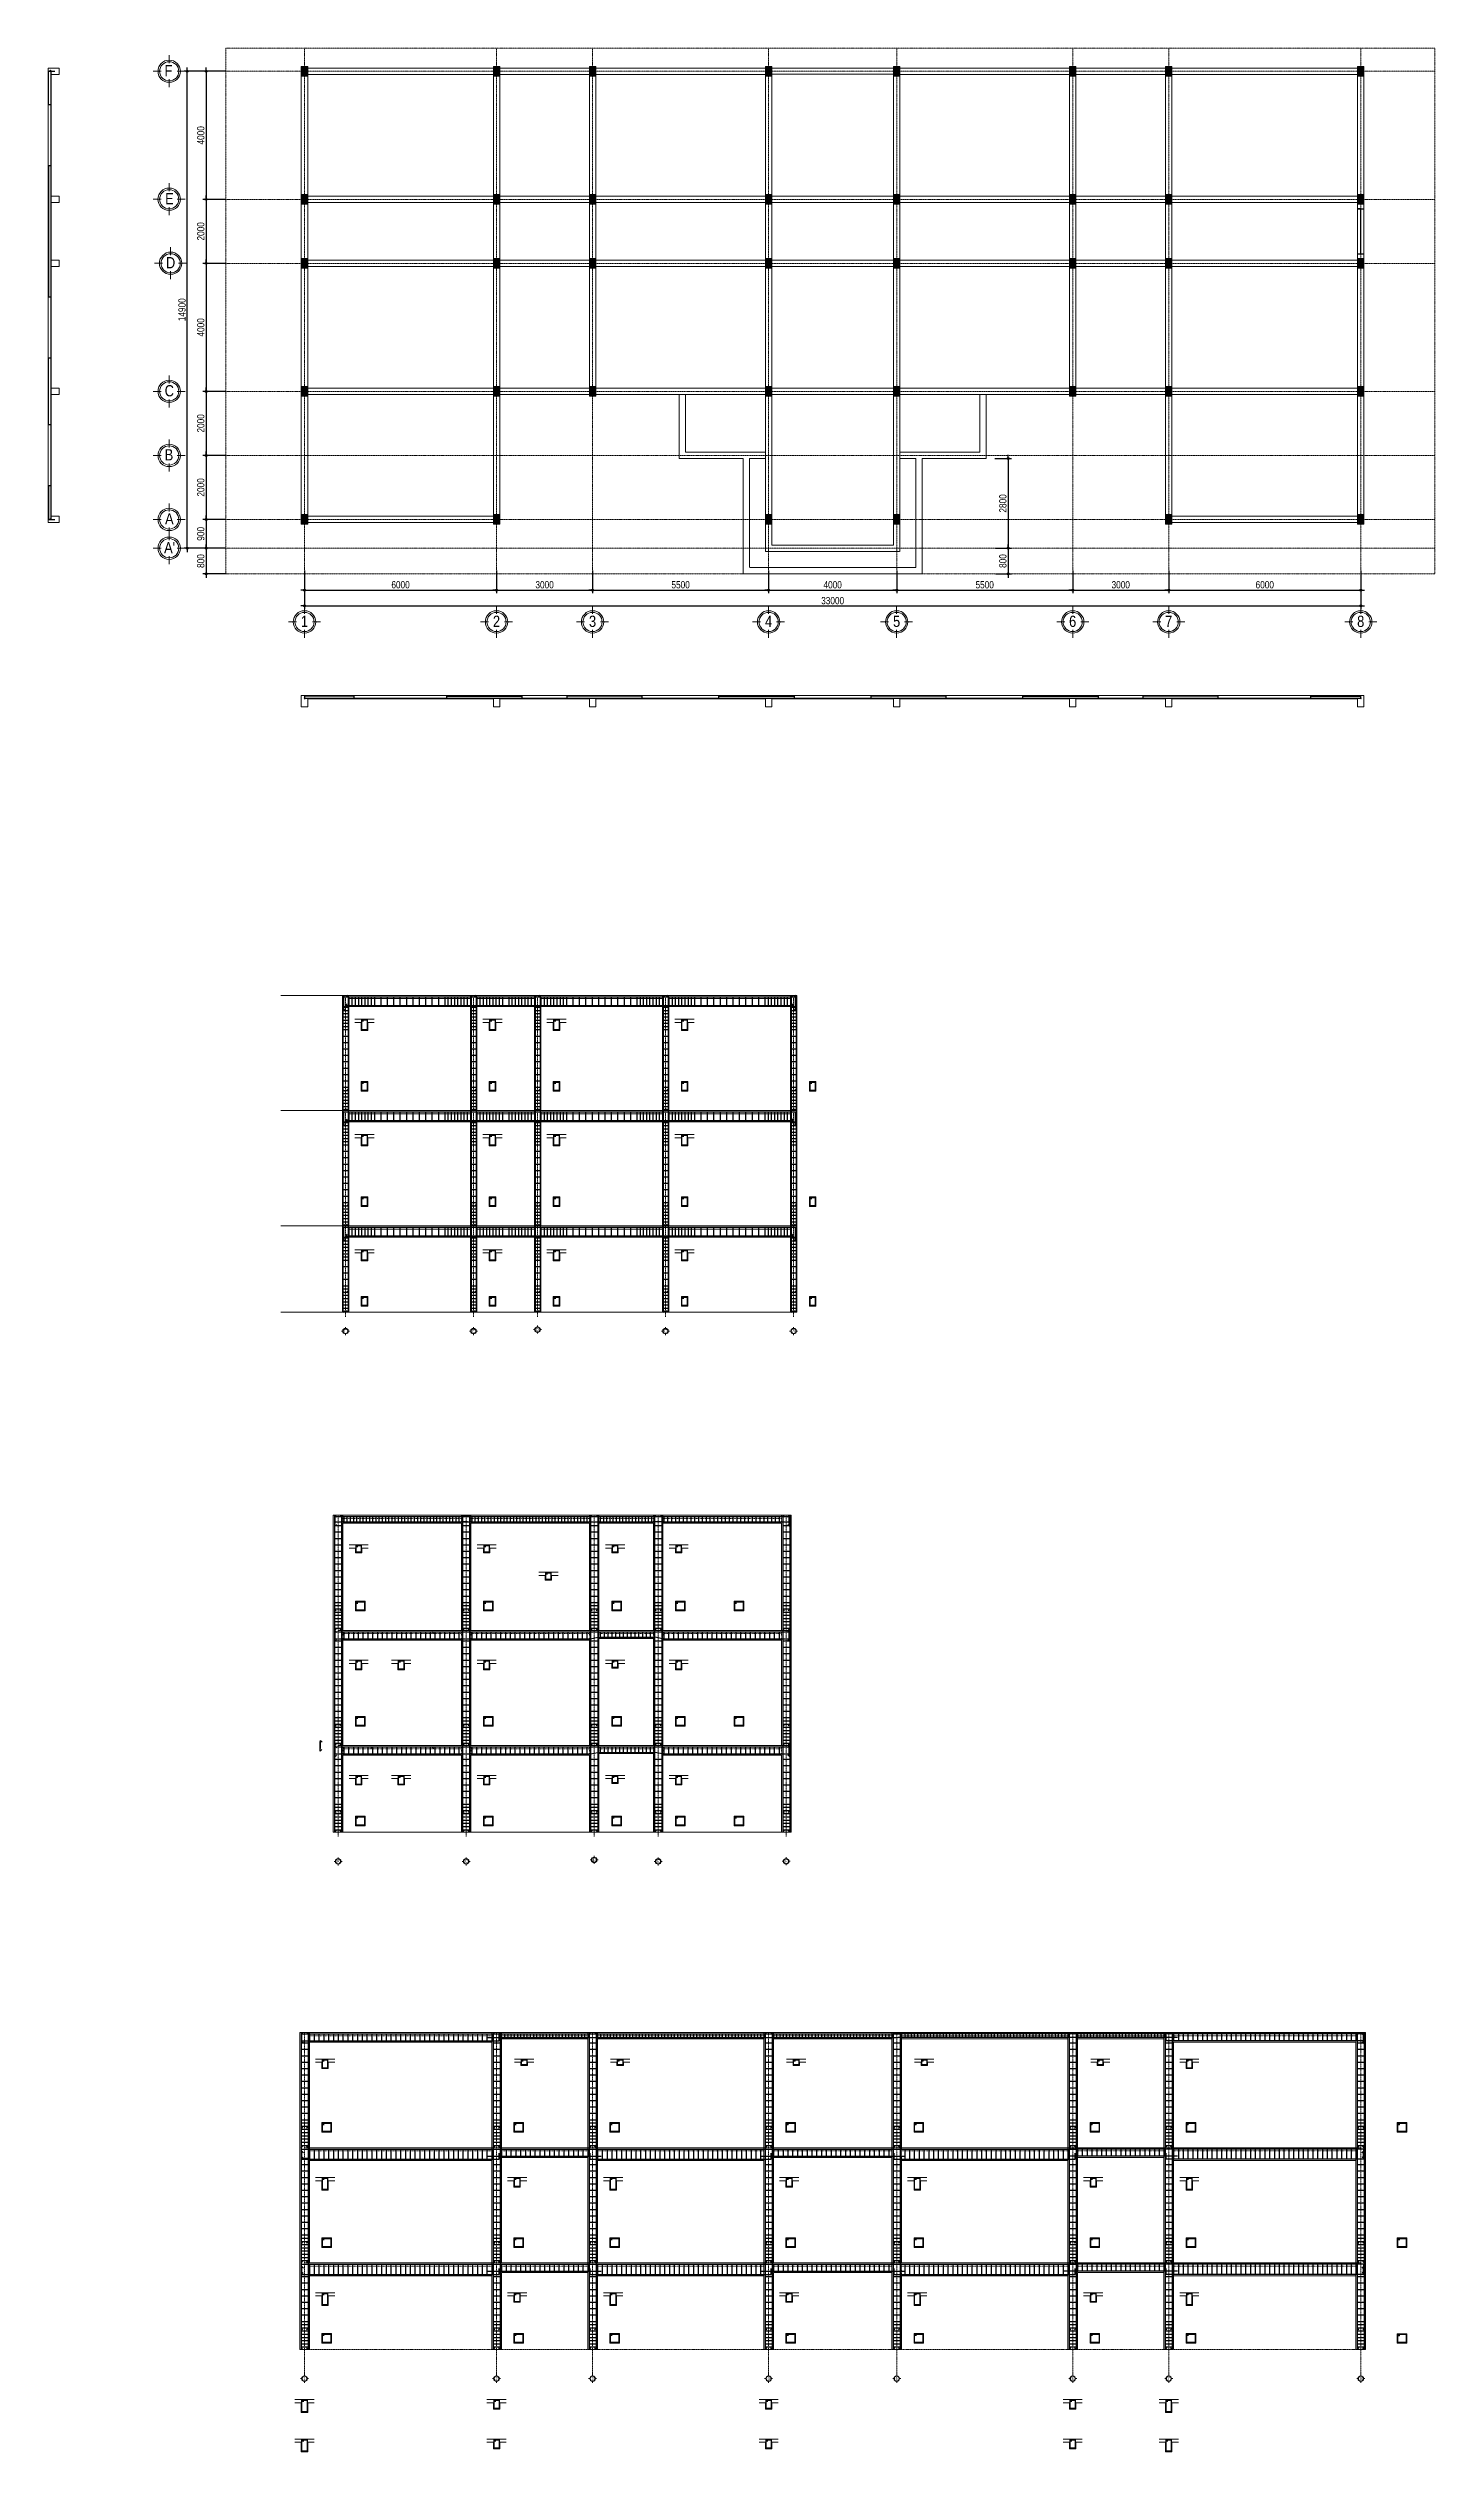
# Model space of a CAD drawing. Extents: x -79995 to 347433, y -157641 to 104789.
# Drawn here: x -79995 to -36666, y 1879 to 76977 of the extents above; entities that cross this region are included whole.
import ezdxf
from ezdxf.enums import TextEntityAlignment as Align

# ---------------------------------------------------------------- set-up
doc = ezdxf.new("R2010")
doc.units = 0
for name, pattern in [('ACAD_ISO02W100', [15, 12, -3]), ('ACAD_ISO03W100', [30, 12, -18]), ('ACAD_ISO10W100', [18, 12, -3, 0, -3]), ('DASHED2', [0.375, 0.25, -0.125])]:
    doc.linetypes.add(name, pattern=pattern)
doc.layers.get('DEFPOINTS').update_dxf_attribs({"linetype": 'CONTINUOUS'})
for name, color, linetype in [('009', 251, 'CONTINUOUS'), ('DIM', 1, 'CONTINUOUS'), ('TAGS', 60, 'CONTINUOUS'), ('TUONG', 131, 'CONTINUOUS'), ('vat dung', 44, 'CONTINUOUS'), ('WALL', 4, 'CONTINUOUS')]:
    doc.layers.add(name, color=color, linetype=linetype)
for name, color, linetype, lineweight in [('KC COT', 7, 'CONTINUOUS', 20), ('NÉT KHUẤT KC', 4, 'CONTINUOUS', 9), ('NÉT THẤY KC', 7, 'CONTINUOUS', 20), ('NÉT ĐẬM Cốt thép - các nét cần nhấn mạnh', 1, 'CONTINUOUS', 30), ('TEN TRUC', 3, 'CONTINUOUS', 18), ('TEXT NHỎ KC Dim - Ghi chú', 3, 'CONTINUOUS', 18), ('TRUC', 24, 'CONTINUOUS', 0)]:
    doc.layers.add(name, color=color, linetype=linetype, lineweight=lineweight)
doc.styles.add('HEL-CONDENSE', font='')
doc.styles.add('VNI-HELVE-CONDENSEN', font='')
doc.styles.get('HEL-CONDENSE').set_extended_font_data('VNI-Helve-Condense')
doc.styles.get('VNI-HELVE-CONDENSEN').set_extended_font_data('VNI-Helve-Condense')
doc.dimstyles.new('D100', dxfattribs={"dimtxt": 225, "dimasz": 1.2, "dimexe": 100, "dimexo": 0, "dimgap": 50, "dimtad": 1, "dimdec": 0, "dimzin": 13, "dimdsep": 46, "dimtxsty": 'HEL-CONDENSE', "dimblk": 'D50', "dimcen": 0, "dimclrd": 1, "dimclre": 1, "dimclrt": 7, "dimadec": 0, "dimazin": 0, "dimtfac": 1, "dimtdec": 0, "dimtmove": 0, "dimatfit": 3, "dimldrblk": 'D50', "dimfxl": 1, "dimtolj": 1, "dimtzin": 13, "dimarcsym": 0})

msp = doc.modelspace()

# ---------------------------------------------------------------- blocks, each defined once
blk = doc.blocks.new('D50')
at = {"layer": 'DIM'}
blk.add_hatch(color=256, dxfattribs=at).paths.add_polyline_path([(25, 0, 1), (-25, 0, 1)])
blk.add_line((25, 0), (100, 0), dxfattribs=at)
blk.add_circle((0, 0), 25, dxfattribs=at)
blk = doc.blocks.new('*D1373')
at = {"layer": 'DEFPOINTS', "color": 0, "transparency": 16777216}
for p in [(-71982, 60660), (-65982, 60660), (-65982, 60045)]:
    blk.add_point(p, dxfattribs=at)
at = {"layer": 'DIM', "color": 1, "lineweight": -2, "transparency": 16777216}
for p, q in [((-71982, 60660), (-71982, 59945)), ((-65982, 60660), (-65982, 59945)), ((-71981, 60045), (-65983, 60045))]:
    blk.add_line(p, q, dxfattribs=at)
at = {"layer": 'DIM', "color": 1, "lineweight": -2, "transparency": 16777216, "xscale": 1.199999999999999, "yscale": 1.199999999999999, "zscale": 1.199999999999999, "rotation": 180}
blk.add_blockref('D50', (-71982, 60045), dxfattribs=at)
at = {"layer": 'DIM', "color": 1, "lineweight": -2, "transparency": 16777216, "xscale": 1.199999999999999, "yscale": 1.199999999999999, "zscale": 1.199999999999999}
blk.add_blockref('D50', (-65982, 60045), dxfattribs=at)
at = {"layer": 'DIM', "color": 7, "transparency": 16777216, "insert": (-68982, 60210), "char_height": 225, "attachment_point": 5, "style": 'HEL-CONDENSE'}
blk.add_mtext('\\A1;6000', dxfattribs=at)
blk = doc.blocks.new('*D1374')
at = {"layer": 'DEFPOINTS', "color": 0, "transparency": 16777216}
for p in [(-71982, 60660), (-38982, 60660), (-38982, 59549)]:
    blk.add_point(p, dxfattribs=at)
at = {"layer": 'DIM', "color": 1, "lineweight": -2, "transparency": 16777216}
for p, q in [((-71982, 60660), (-71982, 59449)), ((-38982, 60660), (-38982, 59449)), ((-71981, 59549), (-38983, 59549))]:
    blk.add_line(p, q, dxfattribs=at)
at = {"layer": 'DIM', "color": 1, "lineweight": -2, "transparency": 16777216, "xscale": 1.199999999999999, "yscale": 1.199999999999999, "zscale": 1.199999999999999, "rotation": 180}
blk.add_blockref('D50', (-71982, 59549), dxfattribs=at)
at = {"layer": 'DIM', "color": 1, "lineweight": -2, "transparency": 16777216, "xscale": 1.199999999999999, "yscale": 1.199999999999999, "zscale": 1.199999999999999}
blk.add_blockref('D50', (-38982, 59549), dxfattribs=at)
at = {"layer": 'DIM', "color": 7, "transparency": 16777216, "insert": (-55482, 59714), "char_height": 225, "attachment_point": 5, "style": 'HEL-CONDENSE'}
blk.add_mtext('\\A1;33000', dxfattribs=at)
blk = doc.blocks.new('A$C206177D3')
at = {"layer": 'TEN TRUC', "ltscale": 1000}
for p, q in [((-37, 240), (-37, 490)), ((-287, -10), (-537, -10)), ((-37, -510), (-37, -260)), ((463, -10), (213, -10))]:
    blk.add_line(p, q, dxfattribs=at)
blk.add_circle((-37, -10), 350, dxfattribs=at)
at = {"layer": 'TEN TRUC', "color": 254, "ltscale": 1000}
blk.add_circle((-37, -10), 300, dxfattribs=at)
blk = doc.blocks.new('*D1375')
at = {"layer": 'DEFPOINTS', "color": 0, "transparency": 16777216}
for p in [(-74436, 76252), (-75058, 72252), (-74436, 72252)]:
    blk.add_point(p, dxfattribs=at)
at = {"layer": 'DIM', "color": 1, "lineweight": -2, "transparency": 16777216}
for p, q in [((-74436, 76252), (-75158, 76252)), ((-75058, 76251), (-75058, 72253)), ((-74436, 72252), (-75158, 72252))]:
    blk.add_line(p, q, dxfattribs=at)
at = {"layer": 'DIM', "color": 1, "lineweight": -2, "transparency": 16777216, "xscale": 1.199999999999999, "yscale": 1.199999999999999, "zscale": 1.199999999999999}
for p, rotation in [((-75058, 76252), 90), ((-75058, 72252), 270)]:
    blk.add_blockref('D50', p, dxfattribs=dict(at, rotation=rotation))
at = {"layer": 'DIM', "color": 7, "transparency": 16777216, "insert": (-75223, 74252), "char_height": 225, "attachment_point": 5, "rotation": 90, "style": 'HEL-CONDENSE'}
blk.add_mtext('\\A1;4000', dxfattribs=at)
blk = doc.blocks.new('*D1376')
at = {"layer": 'DEFPOINTS', "color": 0, "transparency": 16777216}
for p in [(-75645, 76252), (-74436, 76252), (-74436, 61352)]:
    blk.add_point(p, dxfattribs=at)
at = {"layer": 'DIM', "color": 1, "lineweight": -2, "transparency": 16777216}
for p, q in [((-74436, 76252), (-75745, 76252)), ((-75645, 61353), (-75645, 76251)), ((-74436, 61352), (-75745, 61352))]:
    blk.add_line(p, q, dxfattribs=at)
at = {"layer": 'DIM', "color": 1, "lineweight": -2, "transparency": 16777216, "xscale": 1.199999999999999, "yscale": 1.199999999999999, "zscale": 1.199999999999999}
for p, rotation in [((-75645, 76252), 90), ((-75645, 61352), 270)]:
    blk.add_blockref('D50', p, dxfattribs=dict(at, rotation=rotation))
at = {"layer": 'DIM', "color": 7, "transparency": 16777216, "insert": (-75810, 68802), "char_height": 225, "attachment_point": 5, "rotation": 90, "style": 'HEL-CONDENSE'}
blk.add_mtext('\\A1;14900', dxfattribs=at)
blk = doc.blocks.new('A$C225A2996')
at = {"layer": 'WALL'}
blk.add_hatch(color=4, dxfattribs=at).paths.add_polyline_path([(531, 82), (731, 82), (731, 282), (531, 282)])
at = {"layer": 'WALL', "color": 4}
for p, q in [((531, 282), (731, 82)), ((531, 82), (731, 282))]:
    blk.add_line(p, q, dxfattribs=at)
blk.add_lwpolyline([(531, 82), (731, 82), (731, 282), (531, 282)], close=True, dxfattribs=at)
blk = doc.blocks.new('COT20x30')
at = {"layer": 'NÉT THẤY KC'}
h = blk.add_hatch(color=256, dxfattribs=at)
h.dxf.hatch_style = 1
h.paths.add_polyline_path([(107, 170), (-93, 170), (-93, -130), (107, -130)])
blk.add_lwpolyline([(-93, 170), (107, 170), (107, -130), (-93, -130)], close=True, dxfattribs=at)
blk = doc.blocks.new('*U1379')
at = {"layer": 'NÉT ĐẬM Cốt thép - các nét cần nhấn mạnh', "const_width": 10}
blk.add_lwpolyline([(-5, 0, 1), (5, 0, 1)], format="xyb", close=True, dxfattribs=at)
blk = doc.blocks.new('*U1380')
at = {"layer": 'NÉT ĐẬM Cốt thép - các nét cần nhấn mạnh', "color": 0, "linetype": 'ByBlock', "lineweight": -2, "transparency": 16777216}
for p in [(0, 0), (150, 0), (300, 0), (450, 0), (600, 0), (750, 0), (900, 0), (1050, 0), (1200, 0), (1350, 0)]:
    blk.add_blockref('*U1379', p, dxfattribs=at)
blk = doc.blocks.new('*U1381')
at = {"layer": 'NÉT ĐẬM Cốt thép - các nét cần nhấn mạnh', "const_width": 10}
blk.add_lwpolyline([(-5, 0, 1), (5, 0, 1)], format="xyb", close=True, dxfattribs=at)
blk = doc.blocks.new('*U1382')
at = {"layer": 'NÉT ĐẬM Cốt thép - các nét cần nhấn mạnh', "color": 0, "linetype": 'ByBlock', "lineweight": -2, "transparency": 16777216}
for p in [(0, 0), (150, 0), (300, 0), (450, 0), (600, 0), (750, 0), (900, 0), (1050, 0), (1200, 0), (1350, 0)]:
    blk.add_blockref('*U1381', p, dxfattribs=at)
blk = doc.blocks.new('*D1383')
at = {"layer": 'DEFPOINTS', "color": 0, "transparency": 16777216}
for p in [(-71982, 60660), (-65982, 60660), (-65982, 60045)]:
    blk.add_point(p, dxfattribs=at)
at = {"layer": 'DIM', "color": 1, "lineweight": -2, "transparency": 16777216}
for p, q in [((-71982, 60660), (-71982, 59945)), ((-65982, 60660), (-65982, 59945)), ((-71981, 60045), (-65983, 60045))]:
    blk.add_line(p, q, dxfattribs=at)
at = {"layer": 'DIM', "color": 1, "lineweight": -2, "transparency": 16777216, "xscale": 1.199999999999999, "yscale": 1.199999999999999, "zscale": 1.199999999999999, "rotation": 180}
blk.add_blockref('D50', (-71982, 60045), dxfattribs=at)
at = {"layer": 'DIM', "color": 1, "lineweight": -2, "transparency": 16777216, "xscale": 1.199999999999999, "yscale": 1.199999999999999, "zscale": 1.199999999999999}
blk.add_blockref('D50', (-65982, 60045), dxfattribs=at)
at = {"layer": 'DIM', "color": 7, "transparency": 16777216, "insert": (-68982, 60210), "char_height": 225, "attachment_point": 5, "style": 'HEL-CONDENSE'}
blk.add_mtext('\\A1;6000', dxfattribs=at)
blk = doc.blocks.new('*D1384')
at = {"layer": 'DEFPOINTS', "color": 0, "transparency": 16777216}
for p in [(-65982, 60660), (-62982, 60660), (-62982, 60045)]:
    blk.add_point(p, dxfattribs=at)
at = {"layer": 'DIM', "color": 1, "lineweight": -2, "transparency": 16777216}
for p, q in [((-65982, 60660), (-65982, 59945)), ((-62982, 60660), (-62982, 59945)), ((-65981, 60045), (-62983, 60045))]:
    blk.add_line(p, q, dxfattribs=at)
at = {"layer": 'DIM', "color": 1, "lineweight": -2, "transparency": 16777216, "xscale": 1.199999999999999, "yscale": 1.199999999999999, "zscale": 1.199999999999999, "rotation": 180}
blk.add_blockref('D50', (-65982, 60045), dxfattribs=at)
at = {"layer": 'DIM', "color": 1, "lineweight": -2, "transparency": 16777216, "xscale": 1.199999999999999, "yscale": 1.199999999999999, "zscale": 1.199999999999999}
blk.add_blockref('D50', (-62982, 60045), dxfattribs=at)
at = {"layer": 'DIM', "color": 7, "transparency": 16777216, "insert": (-64482, 60210), "char_height": 225, "attachment_point": 5, "style": 'HEL-CONDENSE'}
blk.add_mtext('\\A1;3000', dxfattribs=at)
blk = doc.blocks.new('*D1385')
at = {"layer": 'DEFPOINTS', "color": 0, "transparency": 16777216}
for p in [(-62982, 60660), (-57482, 60660), (-57482, 60045)]:
    blk.add_point(p, dxfattribs=at)
at = {"layer": 'DIM', "color": 1, "lineweight": -2, "transparency": 16777216}
for p, q in [((-62982, 60660), (-62982, 59945)), ((-57482, 60660), (-57482, 59945)), ((-62981, 60045), (-57483, 60045))]:
    blk.add_line(p, q, dxfattribs=at)
at = {"layer": 'DIM', "color": 1, "lineweight": -2, "transparency": 16777216, "xscale": 1.199999999999999, "yscale": 1.199999999999999, "zscale": 1.199999999999999, "rotation": 180}
blk.add_blockref('D50', (-62982, 60045), dxfattribs=at)
at = {"layer": 'DIM', "color": 1, "lineweight": -2, "transparency": 16777216, "xscale": 1.199999999999999, "yscale": 1.199999999999999, "zscale": 1.199999999999999}
blk.add_blockref('D50', (-57482, 60045), dxfattribs=at)
at = {"layer": 'DIM', "color": 7, "transparency": 16777216, "insert": (-60232, 60210), "char_height": 225, "attachment_point": 5, "style": 'HEL-CONDENSE'}
blk.add_mtext('\\A1;5500', dxfattribs=at)
blk = doc.blocks.new('*D1386')
at = {"layer": 'DEFPOINTS', "color": 0, "transparency": 16777216}
for p in [(-57482, 60660), (-53482, 60660), (-53482, 60045)]:
    blk.add_point(p, dxfattribs=at)
at = {"layer": 'DIM', "color": 1, "lineweight": -2, "transparency": 16777216}
for p, q in [((-57482, 60660), (-57482, 59945)), ((-53482, 60660), (-53482, 59945)), ((-57481, 60045), (-53483, 60045))]:
    blk.add_line(p, q, dxfattribs=at)
at = {"layer": 'DIM', "color": 1, "lineweight": -2, "transparency": 16777216, "xscale": 1.199999999999999, "yscale": 1.199999999999999, "zscale": 1.199999999999999, "rotation": 180}
blk.add_blockref('D50', (-57482, 60045), dxfattribs=at)
at = {"layer": 'DIM', "color": 1, "lineweight": -2, "transparency": 16777216, "xscale": 1.199999999999999, "yscale": 1.199999999999999, "zscale": 1.199999999999999}
blk.add_blockref('D50', (-53482, 60045), dxfattribs=at)
at = {"layer": 'DIM', "color": 7, "transparency": 16777216, "insert": (-55482, 60210), "char_height": 225, "attachment_point": 5, "style": 'HEL-CONDENSE'}
blk.add_mtext('\\A1;4000', dxfattribs=at)
blk = doc.blocks.new('*D1387')
at = {"layer": 'DEFPOINTS', "color": 0, "transparency": 16777216}
for p in [(-53482, 60660), (-47982, 60660), (-47982, 60045)]:
    blk.add_point(p, dxfattribs=at)
at = {"layer": 'DIM', "color": 1, "lineweight": -2, "transparency": 16777216}
for p, q in [((-53482, 60660), (-53482, 59945)), ((-47982, 60660), (-47982, 59945)), ((-53481, 60045), (-47983, 60045))]:
    blk.add_line(p, q, dxfattribs=at)
at = {"layer": 'DIM', "color": 1, "lineweight": -2, "transparency": 16777216, "xscale": 1.199999999999999, "yscale": 1.199999999999999, "zscale": 1.199999999999999, "rotation": 180}
blk.add_blockref('D50', (-53482, 60045), dxfattribs=at)
at = {"layer": 'DIM', "color": 1, "lineweight": -2, "transparency": 16777216, "xscale": 1.199999999999999, "yscale": 1.199999999999999, "zscale": 1.199999999999999}
blk.add_blockref('D50', (-47982, 60045), dxfattribs=at)
at = {"layer": 'DIM', "color": 7, "transparency": 16777216, "insert": (-50732, 60210), "char_height": 225, "attachment_point": 5, "style": 'HEL-CONDENSE'}
blk.add_mtext('\\A1;5500', dxfattribs=at)
blk = doc.blocks.new('*D1388')
at = {"layer": 'DEFPOINTS', "color": 0, "transparency": 16777216}
for p in [(-47982, 60660), (-44982, 60660), (-44982, 60045)]:
    blk.add_point(p, dxfattribs=at)
at = {"layer": 'DIM', "color": 1, "lineweight": -2, "transparency": 16777216}
for p, q in [((-47982, 60660), (-47982, 59945)), ((-44982, 60660), (-44982, 59945)), ((-47981, 60045), (-44983, 60045))]:
    blk.add_line(p, q, dxfattribs=at)
at = {"layer": 'DIM', "color": 1, "lineweight": -2, "transparency": 16777216, "xscale": 1.199999999999999, "yscale": 1.199999999999999, "zscale": 1.199999999999999, "rotation": 180}
blk.add_blockref('D50', (-47982, 60045), dxfattribs=at)
at = {"layer": 'DIM', "color": 1, "lineweight": -2, "transparency": 16777216, "xscale": 1.199999999999999, "yscale": 1.199999999999999, "zscale": 1.199999999999999}
blk.add_blockref('D50', (-44982, 60045), dxfattribs=at)
at = {"layer": 'DIM', "color": 7, "transparency": 16777216, "insert": (-46482, 60210), "char_height": 225, "attachment_point": 5, "style": 'HEL-CONDENSE'}
blk.add_mtext('\\A1;3000', dxfattribs=at)
blk = doc.blocks.new('*D1389')
at = {"layer": 'DEFPOINTS', "color": 0, "transparency": 16777216}
for p in [(-44982, 60660), (-38982, 60660), (-38982, 60045)]:
    blk.add_point(p, dxfattribs=at)
at = {"layer": 'DIM', "color": 1, "lineweight": -2, "transparency": 16777216}
for p, q in [((-44982, 60660), (-44982, 59945)), ((-38982, 60660), (-38982, 59945)), ((-44981, 60045), (-38983, 60045))]:
    blk.add_line(p, q, dxfattribs=at)
at = {"layer": 'DIM', "color": 1, "lineweight": -2, "transparency": 16777216, "xscale": 1.199999999999999, "yscale": 1.199999999999999, "zscale": 1.199999999999999, "rotation": 180}
blk.add_blockref('D50', (-44982, 60045), dxfattribs=at)
at = {"layer": 'DIM', "color": 1, "lineweight": -2, "transparency": 16777216, "xscale": 1.199999999999999, "yscale": 1.199999999999999, "zscale": 1.199999999999999}
blk.add_blockref('D50', (-38982, 60045), dxfattribs=at)
at = {"layer": 'DIM', "color": 7, "transparency": 16777216, "insert": (-41982, 60210), "char_height": 225, "attachment_point": 5, "style": 'HEL-CONDENSE'}
blk.add_mtext('\\A1;6000', dxfattribs=at)
blk = doc.blocks.new('*D1390')
at = {"layer": 'DEFPOINTS', "color": 0, "transparency": 16777216}
for p in [(-71982, 60660), (-38982, 60660), (-38982, 59549)]:
    blk.add_point(p, dxfattribs=at)
at = {"layer": 'DIM', "color": 1, "lineweight": -2, "transparency": 16777216}
for p, q in [((-71982, 60660), (-71982, 59449)), ((-38982, 60660), (-38982, 59449)), ((-71981, 59549), (-38983, 59549))]:
    blk.add_line(p, q, dxfattribs=at)
at = {"layer": 'DIM', "color": 1, "lineweight": -2, "transparency": 16777216, "xscale": 1.199999999999999, "yscale": 1.199999999999999, "zscale": 1.199999999999999, "rotation": 180}
blk.add_blockref('D50', (-71982, 59549), dxfattribs=at)
at = {"layer": 'DIM', "color": 1, "lineweight": -2, "transparency": 16777216, "xscale": 1.199999999999999, "yscale": 1.199999999999999, "zscale": 1.199999999999999}
blk.add_blockref('D50', (-38982, 59549), dxfattribs=at)
at = {"layer": 'DIM', "color": 7, "transparency": 16777216, "insert": (-55482, 59714), "char_height": 225, "attachment_point": 5, "style": 'HEL-CONDENSE'}
blk.add_mtext('\\A1;33000', dxfattribs=at)
blk = doc.blocks.new('*D1391')
at = {"layer": 'DEFPOINTS', "color": 0, "transparency": 16777216}
for p in [(-74436, 76252), (-75058, 72252), (-74436, 72252)]:
    blk.add_point(p, dxfattribs=at)
at = {"layer": 'DIM', "color": 1, "lineweight": -2, "transparency": 16777216}
for p, q in [((-74436, 76252), (-75158, 76252)), ((-75058, 76251), (-75058, 72253)), ((-74436, 72252), (-75158, 72252))]:
    blk.add_line(p, q, dxfattribs=at)
at = {"layer": 'DIM', "color": 1, "lineweight": -2, "transparency": 16777216, "xscale": 1.199999999999999, "yscale": 1.199999999999999, "zscale": 1.199999999999999}
for p, rotation in [((-75058, 76252), 90), ((-75058, 72252), 270)]:
    blk.add_blockref('D50', p, dxfattribs=dict(at, rotation=rotation))
at = {"layer": 'DIM', "color": 7, "transparency": 16777216, "insert": (-75223, 74252), "char_height": 225, "attachment_point": 5, "rotation": 90, "style": 'HEL-CONDENSE'}
blk.add_mtext('\\A1;4000', dxfattribs=at)
blk = doc.blocks.new('*D1392')
at = {"layer": 'DEFPOINTS', "color": 0, "transparency": 16777216}
for p in [(-74436, 72252), (-75058, 70252), (-74436, 70252)]:
    blk.add_point(p, dxfattribs=at)
at = {"layer": 'DIM', "color": 1, "lineweight": -2, "transparency": 16777216}
for p, q in [((-74436, 72252), (-75158, 72252)), ((-75058, 72251), (-75058, 70253)), ((-74436, 70252), (-75158, 70252))]:
    blk.add_line(p, q, dxfattribs=at)
at = {"layer": 'DIM', "color": 1, "lineweight": -2, "transparency": 16777216, "xscale": 1.199999999999999, "yscale": 1.199999999999999, "zscale": 1.199999999999999}
for p, rotation in [((-75058, 72252), 90), ((-75058, 70252), 270)]:
    blk.add_blockref('D50', p, dxfattribs=dict(at, rotation=rotation))
at = {"layer": 'DIM', "color": 7, "transparency": 16777216, "insert": (-75223, 71252), "char_height": 225, "attachment_point": 5, "rotation": 90, "style": 'HEL-CONDENSE'}
blk.add_mtext('\\A1;2000', dxfattribs=at)
blk = doc.blocks.new('*D1393')
at = {"layer": 'DEFPOINTS', "color": 0, "transparency": 16777216}
for p in [(-74436, 70252), (-75058, 66252), (-74436, 66252)]:
    blk.add_point(p, dxfattribs=at)
at = {"layer": 'DIM', "color": 1, "lineweight": -2, "transparency": 16777216}
for p, q in [((-74436, 70252), (-75158, 70252)), ((-75058, 70251), (-75058, 66253)), ((-74436, 66252), (-75158, 66252))]:
    blk.add_line(p, q, dxfattribs=at)
at = {"layer": 'DIM', "color": 1, "lineweight": -2, "transparency": 16777216, "xscale": 1.199999999999999, "yscale": 1.199999999999999, "zscale": 1.199999999999999}
for p, rotation in [((-75058, 70252), 90), ((-75058, 66252), 270)]:
    blk.add_blockref('D50', p, dxfattribs=dict(at, rotation=rotation))
at = {"layer": 'DIM', "color": 7, "transparency": 16777216, "insert": (-75223, 68252), "char_height": 225, "attachment_point": 5, "rotation": 90, "style": 'HEL-CONDENSE'}
blk.add_mtext('\\A1;4000', dxfattribs=at)
blk = doc.blocks.new('*D1394')
at = {"layer": 'DEFPOINTS', "color": 0, "transparency": 16777216}
for p in [(-74436, 66252), (-75058, 64252), (-74436, 64252)]:
    blk.add_point(p, dxfattribs=at)
at = {"layer": 'DIM', "color": 1, "lineweight": -2, "transparency": 16777216}
for p, q in [((-74436, 66252), (-75158, 66252)), ((-75058, 66251), (-75058, 64253)), ((-74436, 64252), (-75158, 64252))]:
    blk.add_line(p, q, dxfattribs=at)
at = {"layer": 'DIM', "color": 1, "lineweight": -2, "transparency": 16777216, "xscale": 1.199999999999999, "yscale": 1.199999999999999, "zscale": 1.199999999999999}
for p, rotation in [((-75058, 66252), 90), ((-75058, 64252), 270)]:
    blk.add_blockref('D50', p, dxfattribs=dict(at, rotation=rotation))
at = {"layer": 'DIM', "color": 7, "transparency": 16777216, "insert": (-75223, 65252), "char_height": 225, "attachment_point": 5, "rotation": 90, "style": 'HEL-CONDENSE'}
blk.add_mtext('\\A1;2000', dxfattribs=at)
blk = doc.blocks.new('*D1395')
at = {"layer": 'DEFPOINTS', "color": 0, "transparency": 16777216}
for p in [(-75645, 76252), (-74436, 76252), (-74436, 61352)]:
    blk.add_point(p, dxfattribs=at)
at = {"layer": 'DIM', "color": 1, "lineweight": -2, "transparency": 16777216}
for p, q in [((-74436, 76252), (-75745, 76252)), ((-75645, 61353), (-75645, 76251)), ((-74436, 61352), (-75745, 61352))]:
    blk.add_line(p, q, dxfattribs=at)
at = {"layer": 'DIM', "color": 1, "lineweight": -2, "transparency": 16777216, "xscale": 1.199999999999999, "yscale": 1.199999999999999, "zscale": 1.199999999999999}
for p, rotation in [((-75645, 76252), 90), ((-75645, 61352), 270)]:
    blk.add_blockref('D50', p, dxfattribs=dict(at, rotation=rotation))
at = {"layer": 'DIM', "color": 7, "transparency": 16777216, "insert": (-75810, 68802), "char_height": 225, "attachment_point": 5, "rotation": 90, "style": 'HEL-CONDENSE'}
blk.add_mtext('\\A1;14900', dxfattribs=at)
blk = doc.blocks.new('*D1396')
at = {"layer": 'DEFPOINTS', "color": 0, "transparency": 16777216}
for p in [(-74436, 64252), (-75058, 62252), (-74436, 62252)]:
    blk.add_point(p, dxfattribs=at)
at = {"layer": 'DIM', "color": 1, "lineweight": -2, "transparency": 16777216}
for p, q in [((-74436, 64252), (-75158, 64252)), ((-75058, 64251), (-75058, 62253)), ((-74436, 62252), (-75158, 62252))]:
    blk.add_line(p, q, dxfattribs=at)
at = {"layer": 'DIM', "color": 1, "lineweight": -2, "transparency": 16777216, "xscale": 1.199999999999999, "yscale": 1.199999999999999, "zscale": 1.199999999999999}
for p, rotation in [((-75058, 64252), 90), ((-75058, 62252), 270)]:
    blk.add_blockref('D50', p, dxfattribs=dict(at, rotation=rotation))
at = {"layer": 'DIM', "color": 7, "transparency": 16777216, "insert": (-75223, 63252), "char_height": 225, "attachment_point": 5, "rotation": 90, "style": 'HEL-CONDENSE'}
blk.add_mtext('\\A1;2000', dxfattribs=at)
blk = doc.blocks.new('*D1397')
at = {"layer": 'DEFPOINTS', "color": 0, "transparency": 16777216}
for p in [(-74436, 62252), (-75058, 61352), (-74436, 61352)]:
    blk.add_point(p, dxfattribs=at)
at = {"layer": 'DIM', "color": 1, "lineweight": -2, "transparency": 16777216}
for p, q in [((-74436, 62252), (-75158, 62252)), ((-75058, 62251), (-75058, 61353)), ((-74436, 61352), (-75158, 61352))]:
    blk.add_line(p, q, dxfattribs=at)
at = {"layer": 'DIM', "color": 1, "lineweight": -2, "transparency": 16777216, "xscale": 1.199999999999999, "yscale": 1.199999999999999, "zscale": 1.199999999999999}
for p, rotation in [((-75058, 62252), 90), ((-75058, 61352), 270)]:
    blk.add_blockref('D50', p, dxfattribs=dict(at, rotation=rotation))
at = {"layer": 'DIM', "color": 7, "transparency": 16777216, "insert": (-75223, 61802), "char_height": 225, "attachment_point": 5, "rotation": 90, "style": 'HEL-CONDENSE'}
blk.add_mtext('\\A1;900', dxfattribs=at)
blk = doc.blocks.new('*D1400')
at = {"layer": 'DEFPOINTS', "color": 0, "transparency": 16777216}
for p in [(-74436, 61352), (-75058, 60552), (-74436, 60552)]:
    blk.add_point(p, dxfattribs=at)
at = {"layer": 'DIM', "color": 1, "lineweight": -2, "transparency": 16777216}
for p, q in [((-74436, 61352), (-75158, 61352)), ((-75058, 61351), (-75058, 60553)), ((-74436, 60552), (-75158, 60552))]:
    blk.add_line(p, q, dxfattribs=at)
at = {"layer": 'DIM', "color": 1, "lineweight": -2, "transparency": 16777216, "xscale": 1.199999999999999, "yscale": 1.199999999999999, "zscale": 1.199999999999999}
for p, rotation in [((-75058, 61352), 90), ((-75058, 60552), 270)]:
    blk.add_blockref('D50', p, dxfattribs=dict(at, rotation=rotation))
at = {"layer": 'DIM', "color": 7, "transparency": 16777216, "insert": (-75223, 60952), "char_height": 225, "attachment_point": 5, "rotation": 90, "style": 'HEL-CONDENSE'}
blk.add_mtext('\\A1;800', dxfattribs=at)
blk = doc.blocks.new('*D1398')
at = {"layer": 'DEFPOINTS', "color": 0, "transparency": 16777216}
for p in [(-50412, 64152), (-50394, 61352), (-49999, 61352)]:
    blk.add_point(p, dxfattribs=at)
at = {"layer": 'DIM', "color": 1, "lineweight": -2, "transparency": 16777216}
for p, q in [((-50412, 64152), (-49899, 64152)), ((-49999, 64151), (-49999, 61353)), ((-50394, 61352), (-49899, 61352))]:
    blk.add_line(p, q, dxfattribs=at)
at = {"layer": 'DIM', "color": 1, "lineweight": -2, "transparency": 16777216, "xscale": 1.199999999999999, "yscale": 1.199999999999999, "zscale": 1.199999999999999}
for p, rotation in [((-49999, 64152), 90), ((-49999, 61352), 270)]:
    blk.add_blockref('D50', p, dxfattribs=dict(at, rotation=rotation))
at = {"layer": 'DIM', "color": 7, "transparency": 16777216, "insert": (-50164, 62752), "char_height": 225, "attachment_point": 5, "rotation": 90, "style": 'HEL-CONDENSE'}
blk.add_mtext('\\A1;2800', dxfattribs=at)
blk = doc.blocks.new('*D1399')
at = {"layer": 'DEFPOINTS', "color": 0, "transparency": 16777216}
for p in [(-50394, 61352), (-50394, 60552), (-49999, 60552)]:
    blk.add_point(p, dxfattribs=at)
at = {"layer": 'DIM', "color": 1, "lineweight": -2, "transparency": 16777216}
for p, q in [((-50394, 61352), (-49899, 61352)), ((-49999, 61351), (-49999, 60553)), ((-50394, 60552), (-49899, 60552))]:
    blk.add_line(p, q, dxfattribs=at)
at = {"layer": 'DIM', "color": 1, "lineweight": -2, "transparency": 16777216, "xscale": 1.199999999999999, "yscale": 1.199999999999999, "zscale": 1.199999999999999}
for p, rotation in [((-49999, 61352), 90), ((-49999, 60552), 270)]:
    blk.add_blockref('D50', p, dxfattribs=dict(at, rotation=rotation))
at = {"layer": 'DIM', "color": 7, "transparency": 16777216, "insert": (-50164, 60952), "char_height": 225, "attachment_point": 5, "rotation": 90, "style": 'HEL-CONDENSE'}
blk.add_mtext('\\A1;800', dxfattribs=at)
blk = doc.blocks.new('*U1401')
at = {"layer": 'NÉT ĐẬM Cốt thép - các nét cần nhấn mạnh', "const_width": 10}
blk.add_lwpolyline([(-5, 0, 1), (5, 0, 1)], format="xyb", close=True, dxfattribs=at)
blk = doc.blocks.new('*U1402')
at = {"layer": 'NÉT ĐẬM Cốt thép - các nét cần nhấn mạnh', "color": 0, "linetype": 'ByBlock', "lineweight": -2, "transparency": 16777216}
for p in [(0, 0), (150, 0), (300, 0), (450, 0), (600, 0), (750, 0)]:
    blk.add_blockref('*U1401', p, dxfattribs=at)
blk = doc.blocks.new('*U1412')
at = {"layer": 'NÉT ĐẬM Cốt thép - các nét cần nhấn mạnh'}
blk.add_line((-80, 0), (80, 0), dxfattribs=at)
blk = doc.blocks.new('*U1413')
at = {"layer": 'NÉT ĐẬM Cốt thép - các nét cần nhấn mạnh', "color": 0, "linetype": 'ByBlock', "lineweight": -2, "transparency": 16777216}
for p in [(0, 600), (0, 400), (0, 200), (0, 0)]:
    blk.add_blockref('*U1412', p, dxfattribs=at)
blk = doc.blocks.new('*U1414')
at = {"layer": 'NÉT ĐẬM Cốt thép - các nét cần nhấn mạnh'}
blk.add_line((-80, 0), (80, 0), dxfattribs=at)
blk = doc.blocks.new('*U1415')
at = {"layer": 'NÉT ĐẬM Cốt thép - các nét cần nhấn mạnh', "color": 0, "linetype": 'ByBlock', "lineweight": -2, "transparency": 16777216}
for p in [(0, 600), (0, 400), (0, 200), (0, 0)]:
    blk.add_blockref('*U1414', p, dxfattribs=at)
blk = doc.blocks.new('*U1416')
at = {"layer": 'NÉT ĐẬM Cốt thép - các nét cần nhấn mạnh'}
blk.add_line((-80, 0), (80, 0), dxfattribs=at)
blk = doc.blocks.new('*U1417')
at = {"layer": 'NÉT ĐẬM Cốt thép - các nét cần nhấn mạnh', "color": 0, "linetype": 'ByBlock', "lineweight": -2, "transparency": 16777216}
for p in [(0, 600), (0, 400), (0, 200), (0, 0)]:
    blk.add_blockref('*U1416', p, dxfattribs=at)
blk = doc.blocks.new('*U1418')
at = {"layer": 'NÉT ĐẬM Cốt thép - các nét cần nhấn mạnh'}
blk.add_line((-80, 0), (80, 0), dxfattribs=at)
blk = doc.blocks.new('*U1419')
at = {"layer": 'NÉT ĐẬM Cốt thép - các nét cần nhấn mạnh', "color": 0, "linetype": 'ByBlock', "lineweight": -2, "transparency": 16777216}
for p in [(0, 600), (0, 400), (0, 200), (0, 0)]:
    blk.add_blockref('*U1418', p, dxfattribs=at)
blk = doc.blocks.new('*U1420')
at = {"layer": 'NÉT ĐẬM Cốt thép - các nét cần nhấn mạnh'}
blk.add_line((-80, 0), (80, 0), dxfattribs=at)
blk = doc.blocks.new('*U1421')
at = {"layer": 'NÉT ĐẬM Cốt thép - các nét cần nhấn mạnh', "color": 0, "linetype": 'ByBlock', "lineweight": -2, "transparency": 16777216}
for p in [(0, 600), (0, 400), (0, 200), (0, 0)]:
    blk.add_blockref('*U1420', p, dxfattribs=at)
blk = doc.blocks.new('*U1422')
at = {"layer": 'NÉT ĐẬM Cốt thép - các nét cần nhấn mạnh'}
blk.add_line((-80, 0), (80, 0), dxfattribs=at)
blk = doc.blocks.new('*U1423')
at = {"layer": 'NÉT ĐẬM Cốt thép - các nét cần nhấn mạnh', "color": 0, "linetype": 'ByBlock', "lineweight": -2, "transparency": 16777216}
for p in [(0, 600), (0, 400), (0, 200), (0, 0)]:
    blk.add_blockref('*U1422', p, dxfattribs=at)
blk = doc.blocks.new('*U1424')
at = {"layer": 'NÉT ĐẬM Cốt thép - các nét cần nhấn mạnh'}
blk.add_line((-80, 0), (80, 0), dxfattribs=at)
blk = doc.blocks.new('*U1425')
at = {"layer": 'NÉT ĐẬM Cốt thép - các nét cần nhấn mạnh', "color": 0, "linetype": 'ByBlock', "lineweight": -2, "transparency": 16777216}
for p in [(0, 600), (0, 400), (0, 200), (0, 0)]:
    blk.add_blockref('*U1424', p, dxfattribs=at)
blk = doc.blocks.new('*U1426')
at = {"layer": 'NÉT ĐẬM Cốt thép - các nét cần nhấn mạnh'}
blk.add_line((-80, 0), (80, 0), dxfattribs=at)
blk = doc.blocks.new('*U1427')
at = {"layer": 'NÉT ĐẬM Cốt thép - các nét cần nhấn mạnh', "color": 0, "linetype": 'ByBlock', "lineweight": -2, "transparency": 16777216}
for p in [(0, 600), (0, 400), (0, 200), (0, 0)]:
    blk.add_blockref('*U1426', p, dxfattribs=at)
blk = doc.blocks.new('*U1432')
at = {"layer": 'NÉT ĐẬM Cốt thép - các nét cần nhấn mạnh'}
blk.add_line((-80, 0), (80, 0), dxfattribs=at)
blk = doc.blocks.new('*U1433')
at = {"layer": 'NÉT ĐẬM Cốt thép - các nét cần nhấn mạnh', "color": 0, "linetype": 'ByBlock', "lineweight": -2, "transparency": 16777216}
for p in [(0, 600), (0, 400), (0, 200), (0, 0)]:
    blk.add_blockref('*U1432', p, dxfattribs=at)
blk = doc.blocks.new('*U1434')
at = {"layer": 'NÉT ĐẬM Cốt thép - các nét cần nhấn mạnh'}
blk.add_line((-80, 0), (80, 0), dxfattribs=at)
blk = doc.blocks.new('*U1435')
at = {"layer": 'NÉT ĐẬM Cốt thép - các nét cần nhấn mạnh', "color": 0, "linetype": 'ByBlock', "lineweight": -2, "transparency": 16777216}
for p in [(0, 600), (0, 400), (0, 200), (0, 0)]:
    blk.add_blockref('*U1434', p, dxfattribs=at)
blk = doc.blocks.new('*U1436')
at = {"layer": 'NÉT ĐẬM Cốt thép - các nét cần nhấn mạnh'}
blk.add_line((-80, 0), (80, 0), dxfattribs=at)
blk = doc.blocks.new('*U1437')
at = {"layer": 'NÉT ĐẬM Cốt thép - các nét cần nhấn mạnh', "color": 0, "linetype": 'ByBlock', "lineweight": -2, "transparency": 16777216}
for p in [(0, 600), (0, 400), (0, 200), (0, 0)]:
    blk.add_blockref('*U1436', p, dxfattribs=at)
blk = doc.blocks.new('*U1428')
at = {"layer": 'NÉT ĐẬM Cốt thép - các nét cần nhấn mạnh'}
blk.add_line((-80, 0), (80, 0), dxfattribs=at)
blk = doc.blocks.new('*U1429')
at = {"layer": 'NÉT ĐẬM Cốt thép - các nét cần nhấn mạnh', "color": 0, "linetype": 'ByBlock', "lineweight": -2, "transparency": 16777216}
for p in [(0, 600), (0, 400), (0, 200), (0, 0)]:
    blk.add_blockref('*U1428', p, dxfattribs=at)
blk = doc.blocks.new('*U1430')
at = {"layer": 'NÉT ĐẬM Cốt thép - các nét cần nhấn mạnh'}
blk.add_line((-80, 0), (80, 0), dxfattribs=at)
blk = doc.blocks.new('*U1431')
at = {"layer": 'NÉT ĐẬM Cốt thép - các nét cần nhấn mạnh', "color": 0, "linetype": 'ByBlock', "lineweight": -2, "transparency": 16777216}
for p in [(0, 600), (0, 400), (0, 200), (0, 0)]:
    blk.add_blockref('*U1430', p, dxfattribs=at)
blk = doc.blocks.new('*U1438')
at = {"layer": 'NÉT ĐẬM Cốt thép - các nét cần nhấn mạnh'}
blk.add_line((-80, 0), (80, 0), dxfattribs=at)
blk = doc.blocks.new('*U1439')
at = {"layer": 'NÉT ĐẬM Cốt thép - các nét cần nhấn mạnh', "color": 0, "linetype": 'ByBlock', "lineweight": -2, "transparency": 16777216}
for p in [(0, 600), (0, 400), (0, 200), (0, 0)]:
    blk.add_blockref('*U1438', p, dxfattribs=at)
blk = doc.blocks.new('*U1440')
at = {"layer": 'NÉT ĐẬM Cốt thép - các nét cần nhấn mạnh'}
blk.add_line((-80, 0), (80, 0), dxfattribs=at)
blk = doc.blocks.new('*U1441')
at = {"layer": 'NÉT ĐẬM Cốt thép - các nét cần nhấn mạnh', "color": 0, "linetype": 'ByBlock', "lineweight": -2, "transparency": 16777216}
for p in [(0, 600), (0, 400), (0, 200), (0, 0)]:
    blk.add_blockref('*U1440', p, dxfattribs=at)
blk = doc.blocks.new('*U1446')
at = {"layer": 'NÉT ĐẬM Cốt thép - các nét cần nhấn mạnh'}
blk.add_line((-80, 0), (80, 0), dxfattribs=at)
blk = doc.blocks.new('*U1447')
at = {"layer": 'NÉT ĐẬM Cốt thép - các nét cần nhấn mạnh', "color": 0, "linetype": 'ByBlock', "lineweight": -2, "transparency": 16777216}
for p in [(0, 600), (0, 400), (0, 200), (0, 0)]:
    blk.add_blockref('*U1446', p, dxfattribs=at)
blk = doc.blocks.new('*U1448')
at = {"layer": 'NÉT ĐẬM Cốt thép - các nét cần nhấn mạnh'}
blk.add_line((-80, 0), (80, 0), dxfattribs=at)
blk = doc.blocks.new('*U1449')
at = {"layer": 'NÉT ĐẬM Cốt thép - các nét cần nhấn mạnh', "color": 0, "linetype": 'ByBlock', "lineweight": -2, "transparency": 16777216}
for p in [(0, 600), (0, 400), (0, 200), (0, 0)]:
    blk.add_blockref('*U1448', p, dxfattribs=at)
blk = doc.blocks.new('*U1450')
at = {"layer": 'NÉT ĐẬM Cốt thép - các nét cần nhấn mạnh'}
blk.add_line((-80, 0), (80, 0), dxfattribs=at)
blk = doc.blocks.new('*U1451')
at = {"layer": 'NÉT ĐẬM Cốt thép - các nét cần nhấn mạnh', "color": 0, "linetype": 'ByBlock', "lineweight": -2, "transparency": 16777216}
for p in [(0, 600), (0, 400), (0, 200), (0, 0)]:
    blk.add_blockref('*U1450', p, dxfattribs=at)
blk = doc.blocks.new('*U1442')
at = {"layer": 'NÉT ĐẬM Cốt thép - các nét cần nhấn mạnh'}
blk.add_line((-80, 0), (80, 0), dxfattribs=at)
blk = doc.blocks.new('*U1443')
at = {"layer": 'NÉT ĐẬM Cốt thép - các nét cần nhấn mạnh', "color": 0, "linetype": 'ByBlock', "lineweight": -2, "transparency": 16777216}
for p in [(0, 600), (0, 400), (0, 200), (0, 0)]:
    blk.add_blockref('*U1442', p, dxfattribs=at)
blk = doc.blocks.new('*U1444')
at = {"layer": 'NÉT ĐẬM Cốt thép - các nét cần nhấn mạnh'}
blk.add_line((-80, 0), (80, 0), dxfattribs=at)
blk = doc.blocks.new('*U1445')
at = {"layer": 'NÉT ĐẬM Cốt thép - các nét cần nhấn mạnh', "color": 0, "linetype": 'ByBlock', "lineweight": -2, "transparency": 16777216}
for p in [(0, 600), (0, 400), (0, 200), (0, 0)]:
    blk.add_blockref('*U1444', p, dxfattribs=at)
blk = doc.blocks.new('*U1452')
at = {"layer": 'NÉT ĐẬM Cốt thép - các nét cần nhấn mạnh'}
blk.add_line((-80, 0), (80, 0), dxfattribs=at)
blk = doc.blocks.new('*U1453')
at = {"layer": 'NÉT ĐẬM Cốt thép - các nét cần nhấn mạnh', "color": 0, "linetype": 'ByBlock', "lineweight": -2, "transparency": 16777216}
for p in [(0, 600), (0, 400), (0, 200), (0, 0)]:
    blk.add_blockref('*U1452', p, dxfattribs=at)
blk = doc.blocks.new('*U1454')
at = {"layer": 'NÉT ĐẬM Cốt thép - các nét cần nhấn mạnh'}
blk.add_line((-80, 0), (80, 0), dxfattribs=at)
blk = doc.blocks.new('*U1455')
at = {"layer": 'NÉT ĐẬM Cốt thép - các nét cần nhấn mạnh', "color": 0, "linetype": 'ByBlock', "lineweight": -2, "transparency": 16777216}
for p in [(0, 600), (0, 400), (0, 200), (0, 0)]:
    blk.add_blockref('*U1454', p, dxfattribs=at)
blk = doc.blocks.new('*U1458')
at = {"layer": 'NÉT ĐẬM Cốt thép - các nét cần nhấn mạnh'}
blk.add_line((-80, 0), (80, 0), dxfattribs=at)
blk = doc.blocks.new('*U1459')
at = {"layer": 'NÉT ĐẬM Cốt thép - các nét cần nhấn mạnh', "color": 0, "linetype": 'ByBlock', "lineweight": -2, "transparency": 16777216}
for p in [(0, 600), (0, 400), (0, 200), (0, 0)]:
    blk.add_blockref('*U1458', p, dxfattribs=at)
blk = doc.blocks.new('*U1460')
at = {"layer": 'NÉT ĐẬM Cốt thép - các nét cần nhấn mạnh'}
blk.add_line((-80, 0), (80, 0), dxfattribs=at)
blk = doc.blocks.new('*U1461')
at = {"layer": 'NÉT ĐẬM Cốt thép - các nét cần nhấn mạnh', "color": 0, "linetype": 'ByBlock', "lineweight": -2, "transparency": 16777216}
for p in [(0, 600), (0, 400), (0, 200), (0, 0)]:
    blk.add_blockref('*U1460', p, dxfattribs=at)
blk = doc.blocks.new('*U1462')
at = {"layer": 'NÉT ĐẬM Cốt thép - các nét cần nhấn mạnh'}
blk.add_line((-80, 0), (80, 0), dxfattribs=at)
blk = doc.blocks.new('*U1463')
at = {"layer": 'NÉT ĐẬM Cốt thép - các nét cần nhấn mạnh', "color": 0, "linetype": 'ByBlock', "lineweight": -2, "transparency": 16777216}
for p in [(0, 600), (0, 400), (0, 200), (0, 0)]:
    blk.add_blockref('*U1462', p, dxfattribs=at)
blk = doc.blocks.new('*U1456')
at = {"layer": 'NÉT ĐẬM Cốt thép - các nét cần nhấn mạnh'}
blk.add_line((-80, 0), (80, 0), dxfattribs=at)
blk = doc.blocks.new('*U1457')
at = {"layer": 'NÉT ĐẬM Cốt thép - các nét cần nhấn mạnh', "color": 0, "linetype": 'ByBlock', "lineweight": -2, "transparency": 16777216}
for p in [(0, 600), (0, 400), (0, 200), (0, 0)]:
    blk.add_blockref('*U1456', p, dxfattribs=at)
blk = doc.blocks.new('*U1464')
at = {"layer": 'NÉT ĐẬM Cốt thép - các nét cần nhấn mạnh'}
blk.add_line((-80, 0), (80, 0), dxfattribs=at)
blk = doc.blocks.new('*U1465')
at = {"layer": 'NÉT ĐẬM Cốt thép - các nét cần nhấn mạnh', "color": 0, "linetype": 'ByBlock', "lineweight": -2, "transparency": 16777216}
for p in [(0, 600), (0, 400), (0, 200), (0, 0)]:
    blk.add_blockref('*U1464', p, dxfattribs=at)
blk = doc.blocks.new('*U1466')
at = {"layer": 'NÉT ĐẬM Cốt thép - các nét cần nhấn mạnh'}
blk.add_line((-80, 0), (80, 0), dxfattribs=at)
blk = doc.blocks.new('*U1467')
at = {"layer": 'NÉT ĐẬM Cốt thép - các nét cần nhấn mạnh', "color": 0, "linetype": 'ByBlock', "lineweight": -2, "transparency": 16777216}
for p in [(0, 600), (0, 400), (0, 200), (0, 0)]:
    blk.add_blockref('*U1466', p, dxfattribs=at)
blk = doc.blocks.new('*U1472')
at = {"layer": 'NÉT ĐẬM Cốt thép - các nét cần nhấn mạnh'}
blk.add_line((-80, 0), (80, 0), dxfattribs=at)
blk = doc.blocks.new('*U1473')
at = {"layer": 'NÉT ĐẬM Cốt thép - các nét cần nhấn mạnh', "color": 0, "linetype": 'ByBlock', "lineweight": -2, "transparency": 16777216}
for p in [(0, 600), (0, 400), (0, 200), (0, 0)]:
    blk.add_blockref('*U1472', p, dxfattribs=at)
blk = doc.blocks.new('*U1474')
at = {"layer": 'NÉT ĐẬM Cốt thép - các nét cần nhấn mạnh'}
blk.add_line((-80, 0), (80, 0), dxfattribs=at)
blk = doc.blocks.new('*U1475')
at = {"layer": 'NÉT ĐẬM Cốt thép - các nét cần nhấn mạnh', "color": 0, "linetype": 'ByBlock', "lineweight": -2, "transparency": 16777216}
for p in [(0, 600), (0, 400), (0, 200), (0, 0)]:
    blk.add_blockref('*U1474', p, dxfattribs=at)
blk = doc.blocks.new('*U1476')
at = {"layer": 'NÉT ĐẬM Cốt thép - các nét cần nhấn mạnh'}
blk.add_line((-80, 0), (80, 0), dxfattribs=at)
blk = doc.blocks.new('*U1477')
at = {"layer": 'NÉT ĐẬM Cốt thép - các nét cần nhấn mạnh', "color": 0, "linetype": 'ByBlock', "lineweight": -2, "transparency": 16777216}
for p in [(0, 600), (0, 400), (0, 200), (0, 0)]:
    blk.add_blockref('*U1476', p, dxfattribs=at)
blk = doc.blocks.new('*U1468')
at = {"layer": 'NÉT ĐẬM Cốt thép - các nét cần nhấn mạnh'}
blk.add_line((-80, 0), (80, 0), dxfattribs=at)
blk = doc.blocks.new('*U1469')
at = {"layer": 'NÉT ĐẬM Cốt thép - các nét cần nhấn mạnh', "color": 0, "linetype": 'ByBlock', "lineweight": -2, "transparency": 16777216}
for p in [(0, 600), (0, 400), (0, 200), (0, 0)]:
    blk.add_blockref('*U1468', p, dxfattribs=at)
blk = doc.blocks.new('*U1470')
at = {"layer": 'NÉT ĐẬM Cốt thép - các nét cần nhấn mạnh'}
blk.add_line((-80, 0), (80, 0), dxfattribs=at)
blk = doc.blocks.new('*U1471')
at = {"layer": 'NÉT ĐẬM Cốt thép - các nét cần nhấn mạnh', "color": 0, "linetype": 'ByBlock', "lineweight": -2, "transparency": 16777216}
for p in [(0, 600), (0, 400), (0, 200), (0, 0)]:
    blk.add_blockref('*U1470', p, dxfattribs=at)
blk = doc.blocks.new('*U1478')
at = {"layer": 'NÉT ĐẬM Cốt thép - các nét cần nhấn mạnh'}
blk.add_line((-80, 0), (80, 0), dxfattribs=at)
blk = doc.blocks.new('*U1479')
at = {"layer": 'NÉT ĐẬM Cốt thép - các nét cần nhấn mạnh', "color": 0, "linetype": 'ByBlock', "lineweight": -2, "transparency": 16777216}
for p in [(0, 600), (0, 400), (0, 200), (0, 0)]:
    blk.add_blockref('*U1478', p, dxfattribs=at)
blk = doc.blocks.new('A$Ca5e4a220')
at = {"layer": 'NÉT ĐẬM Cốt thép - các nét cần nhấn mạnh'}
for p, q in [((51, 9900), (0, 9852)), ((51, 9900), (51, 0)), ((51, 0), (0, 48))]:
    blk.add_line(p, q, dxfattribs=at)
blk = doc.blocks.new('*U1927')
at = {"layer": 'NÉT ĐẬM Cốt thép - các nét cần nhấn mạnh'}
blk.add_line((-110, 0), (110, 0), dxfattribs=at)
blk = doc.blocks.new('*U1928')
at = {"layer": 'NÉT ĐẬM Cốt thép - các nét cần nhấn mạnh', "color": 0, "linetype": 'ByBlock', "lineweight": -2, "transparency": 16777216}
for p in [(0, 2200), (0, 2000), (0, 1800), (0, 1600), (0, 1400), (0, 1200), (0, 1000), (0, 800), (0, 600), (0, 400), (0, 200), (0, 0)]:
    blk.add_blockref('*U1927', p, dxfattribs=at)
blk = doc.blocks.new('*U1929')
at = {"layer": 'NÉT ĐẬM Cốt thép - các nét cần nhấn mạnh'}
blk.add_line((-110, 0), (110, 0), dxfattribs=at)
blk = doc.blocks.new('*U1930')
at = {"layer": 'NÉT ĐẬM Cốt thép - các nét cần nhấn mạnh', "color": 0, "linetype": 'ByBlock', "lineweight": -2, "transparency": 16777216}
for p in [(0, 600), (0, 400), (0, 200), (0, 0)]:
    blk.add_blockref('*U1929', p, dxfattribs=at)
blk = doc.blocks.new('*U1931')
at = {"layer": 'NÉT ĐẬM Cốt thép - các nét cần nhấn mạnh'}
blk.add_line((-110, 0), (110, 0), dxfattribs=at)
blk = doc.blocks.new('*U1932')
at = {"layer": 'NÉT ĐẬM Cốt thép - các nét cần nhấn mạnh', "color": 0, "linetype": 'ByBlock', "lineweight": -2, "transparency": 16777216}
for p in [(0, 3200), (0, 3000), (0, 2800), (0, 2600), (0, 2400), (0, 2200), (0, 2000), (0, 1800), (0, 1600), (0, 1400), (0, 1200), (0, 1000), (0, 800), (0, 600), (0, 400), (0, 200), (0, 0)]:
    blk.add_blockref('*U1931', p, dxfattribs=at)
blk = doc.blocks.new('*U1933')
at = {"layer": 'NÉT ĐẬM Cốt thép - các nét cần nhấn mạnh'}
blk.add_line((-110, 0), (110, 0), dxfattribs=at)
blk = doc.blocks.new('*U1934')
at = {"layer": 'NÉT ĐẬM Cốt thép - các nét cần nhấn mạnh', "color": 0, "linetype": 'ByBlock', "lineweight": -2, "transparency": 16777216}
for p in [(0, 600), (0, 400), (0, 200), (0, 0)]:
    blk.add_blockref('*U1933', p, dxfattribs=at)
blk = doc.blocks.new('*U1935')
at = {"layer": 'NÉT ĐẬM Cốt thép - các nét cần nhấn mạnh'}
blk.add_line((-110, 0), (110, 0), dxfattribs=at)
blk = doc.blocks.new('*U1936')
at = {"layer": 'NÉT ĐẬM Cốt thép - các nét cần nhấn mạnh', "color": 0, "linetype": 'ByBlock', "lineweight": -2, "transparency": 16777216}
for p in [(0, 3200), (0, 3000), (0, 2800), (0, 2600), (0, 2400), (0, 2200), (0, 2000), (0, 1800), (0, 1600), (0, 1400), (0, 1200), (0, 1000), (0, 800), (0, 600), (0, 400), (0, 200), (0, 0)]:
    blk.add_blockref('*U1935', p, dxfattribs=at)
blk = doc.blocks.new('*U1937')
at = {"layer": 'NÉT ĐẬM Cốt thép - các nét cần nhấn mạnh'}
blk.add_line((-110, 0), (110, 0), dxfattribs=at)
blk = doc.blocks.new('*U1938')
at = {"layer": 'NÉT ĐẬM Cốt thép - các nét cần nhấn mạnh', "color": 0, "linetype": 'ByBlock', "lineweight": -2, "transparency": 16777216}
for p in [(0, 600), (0, 400), (0, 200), (0, 0)]:
    blk.add_blockref('*U1937', p, dxfattribs=at)
blk = doc.blocks.new('*U1939')
at = {"layer": 'NÉT ĐẬM Cốt thép - các nét cần nhấn mạnh'}
blk.add_line((-110, 0), (110, 0), dxfattribs=at)
blk = doc.blocks.new('*U1940')
at = {"layer": 'NÉT ĐẬM Cốt thép - các nét cần nhấn mạnh', "color": 0, "linetype": 'ByBlock', "lineweight": -2, "transparency": 16777216}
for p in [(0, 2200), (0, 2000), (0, 1800), (0, 1600), (0, 1400), (0, 1200), (0, 1000), (0, 800), (0, 600), (0, 400), (0, 200), (0, 0)]:
    blk.add_blockref('*U1939', p, dxfattribs=at)
blk = doc.blocks.new('*U1941')
at = {"layer": 'NÉT ĐẬM Cốt thép - các nét cần nhấn mạnh'}
blk.add_line((-110, 0), (110, 0), dxfattribs=at)
blk = doc.blocks.new('*U1942')
at = {"layer": 'NÉT ĐẬM Cốt thép - các nét cần nhấn mạnh', "color": 0, "linetype": 'ByBlock', "lineweight": -2, "transparency": 16777216}
for p in [(0, 600), (0, 400), (0, 200), (0, 0)]:
    blk.add_blockref('*U1941', p, dxfattribs=at)
blk = doc.blocks.new('*U1947')
at = {"layer": 'NÉT ĐẬM Cốt thép - các nét cần nhấn mạnh'}
blk.add_line((-110, 0), (110, 0), dxfattribs=at)
blk = doc.blocks.new('*U1948')
at = {"layer": 'NÉT ĐẬM Cốt thép - các nét cần nhấn mạnh', "color": 0, "linetype": 'ByBlock', "lineweight": -2, "transparency": 16777216}
for p in [(0, 3200), (0, 3000), (0, 2800), (0, 2600), (0, 2400), (0, 2200), (0, 2000), (0, 1800), (0, 1600), (0, 1400), (0, 1200), (0, 1000), (0, 800), (0, 600), (0, 400), (0, 200), (0, 0)]:
    blk.add_blockref('*U1947', p, dxfattribs=at)
blk = doc.blocks.new('*U1949')
at = {"layer": 'NÉT ĐẬM Cốt thép - các nét cần nhấn mạnh'}
blk.add_line((-110, 0), (110, 0), dxfattribs=at)
blk = doc.blocks.new('*U1950')
at = {"layer": 'NÉT ĐẬM Cốt thép - các nét cần nhấn mạnh', "color": 0, "linetype": 'ByBlock', "lineweight": -2, "transparency": 16777216}
for p in [(0, 600), (0, 400), (0, 200), (0, 0)]:
    blk.add_blockref('*U1949', p, dxfattribs=at)
blk = doc.blocks.new('*U1943')
at = {"layer": 'NÉT ĐẬM Cốt thép - các nét cần nhấn mạnh'}
blk.add_line((-110, 0), (110, 0), dxfattribs=at)
blk = doc.blocks.new('*U1944')
at = {"layer": 'NÉT ĐẬM Cốt thép - các nét cần nhấn mạnh', "color": 0, "linetype": 'ByBlock', "lineweight": -2, "transparency": 16777216}
for p in [(0, 3200), (0, 3000), (0, 2800), (0, 2600), (0, 2400), (0, 2200), (0, 2000), (0, 1800), (0, 1600), (0, 1400), (0, 1200), (0, 1000), (0, 800), (0, 600), (0, 400), (0, 200), (0, 0)]:
    blk.add_blockref('*U1943', p, dxfattribs=at)
blk = doc.blocks.new('*U1945')
at = {"layer": 'NÉT ĐẬM Cốt thép - các nét cần nhấn mạnh'}
blk.add_line((-110, 0), (110, 0), dxfattribs=at)
blk = doc.blocks.new('*U1946')
at = {"layer": 'NÉT ĐẬM Cốt thép - các nét cần nhấn mạnh', "color": 0, "linetype": 'ByBlock', "lineweight": -2, "transparency": 16777216}
for p in [(0, 600), (0, 400), (0, 200), (0, 0)]:
    blk.add_blockref('*U1945', p, dxfattribs=at)
blk = doc.blocks.new('*U1951')
at = {"layer": 'NÉT ĐẬM Cốt thép - các nét cần nhấn mạnh'}
blk.add_line((-110, 0), (110, 0), dxfattribs=at)
blk = doc.blocks.new('*U1952')
at = {"layer": 'NÉT ĐẬM Cốt thép - các nét cần nhấn mạnh', "color": 0, "linetype": 'ByBlock', "lineweight": -2, "transparency": 16777216}
for p in [(0, 2200), (0, 2000), (0, 1800), (0, 1600), (0, 1400), (0, 1200), (0, 1000), (0, 800), (0, 600), (0, 400), (0, 200), (0, 0)]:
    blk.add_blockref('*U1951', p, dxfattribs=at)
blk = doc.blocks.new('*U1953')
at = {"layer": 'NÉT ĐẬM Cốt thép - các nét cần nhấn mạnh'}
blk.add_line((-110, 0), (110, 0), dxfattribs=at)
blk = doc.blocks.new('*U1954')
at = {"layer": 'NÉT ĐẬM Cốt thép - các nét cần nhấn mạnh', "color": 0, "linetype": 'ByBlock', "lineweight": -2, "transparency": 16777216}
for p in [(0, 600), (0, 400), (0, 200), (0, 0)]:
    blk.add_blockref('*U1953', p, dxfattribs=at)
blk = doc.blocks.new('*U1959')
at = {"layer": 'NÉT ĐẬM Cốt thép - các nét cần nhấn mạnh'}
blk.add_line((-110, 0), (110, 0), dxfattribs=at)
blk = doc.blocks.new('*U1960')
at = {"layer": 'NÉT ĐẬM Cốt thép - các nét cần nhấn mạnh', "color": 0, "linetype": 'ByBlock', "lineweight": -2, "transparency": 16777216}
for p in [(0, 3200), (0, 3000), (0, 2800), (0, 2600), (0, 2400), (0, 2200), (0, 2000), (0, 1800), (0, 1600), (0, 1400), (0, 1200), (0, 1000), (0, 800), (0, 600), (0, 400), (0, 200), (0, 0)]:
    blk.add_blockref('*U1959', p, dxfattribs=at)
blk = doc.blocks.new('*U1961')
at = {"layer": 'NÉT ĐẬM Cốt thép - các nét cần nhấn mạnh'}
blk.add_line((-110, 0), (110, 0), dxfattribs=at)
blk = doc.blocks.new('*U1962')
at = {"layer": 'NÉT ĐẬM Cốt thép - các nét cần nhấn mạnh', "color": 0, "linetype": 'ByBlock', "lineweight": -2, "transparency": 16777216}
for p in [(0, 600), (0, 400), (0, 200), (0, 0)]:
    blk.add_blockref('*U1961', p, dxfattribs=at)
blk = doc.blocks.new('*U1955')
at = {"layer": 'NÉT ĐẬM Cốt thép - các nét cần nhấn mạnh'}
blk.add_line((-110, 0), (110, 0), dxfattribs=at)
blk = doc.blocks.new('*U1956')
at = {"layer": 'NÉT ĐẬM Cốt thép - các nét cần nhấn mạnh', "color": 0, "linetype": 'ByBlock', "lineweight": -2, "transparency": 16777216}
for p in [(0, 3200), (0, 3000), (0, 2800), (0, 2600), (0, 2400), (0, 2200), (0, 2000), (0, 1800), (0, 1600), (0, 1400), (0, 1200), (0, 1000), (0, 800), (0, 600), (0, 400), (0, 200), (0, 0)]:
    blk.add_blockref('*U1955', p, dxfattribs=at)
blk = doc.blocks.new('*U1957')
at = {"layer": 'NÉT ĐẬM Cốt thép - các nét cần nhấn mạnh'}
blk.add_line((-110, 0), (110, 0), dxfattribs=at)
blk = doc.blocks.new('*U1958')
at = {"layer": 'NÉT ĐẬM Cốt thép - các nét cần nhấn mạnh', "color": 0, "linetype": 'ByBlock', "lineweight": -2, "transparency": 16777216}
for p in [(0, 600), (0, 400), (0, 200), (0, 0)]:
    blk.add_blockref('*U1957', p, dxfattribs=at)
blk = doc.blocks.new('*U1963')
at = {"layer": 'NÉT ĐẬM Cốt thép - các nét cần nhấn mạnh'}
blk.add_line((-110, 0), (110, 0), dxfattribs=at)
blk = doc.blocks.new('*U1964')
at = {"layer": 'NÉT ĐẬM Cốt thép - các nét cần nhấn mạnh', "color": 0, "linetype": 'ByBlock', "lineweight": -2, "transparency": 16777216}
for p in [(0, 2200), (0, 2000), (0, 1800), (0, 1600), (0, 1400), (0, 1200), (0, 1000), (0, 800), (0, 600), (0, 400), (0, 200), (0, 0)]:
    blk.add_blockref('*U1963', p, dxfattribs=at)
blk = doc.blocks.new('*U1965')
at = {"layer": 'NÉT ĐẬM Cốt thép - các nét cần nhấn mạnh'}
blk.add_line((-110, 0), (110, 0), dxfattribs=at)
blk = doc.blocks.new('*U1966')
at = {"layer": 'NÉT ĐẬM Cốt thép - các nét cần nhấn mạnh', "color": 0, "linetype": 'ByBlock', "lineweight": -2, "transparency": 16777216}
for p in [(0, 600), (0, 400), (0, 200), (0, 0)]:
    blk.add_blockref('*U1965', p, dxfattribs=at)
blk = doc.blocks.new('*U1971')
at = {"layer": 'NÉT ĐẬM Cốt thép - các nét cần nhấn mạnh'}
blk.add_line((-110, 0), (110, 0), dxfattribs=at)
blk = doc.blocks.new('*U1972')
at = {"layer": 'NÉT ĐẬM Cốt thép - các nét cần nhấn mạnh', "color": 0, "linetype": 'ByBlock', "lineweight": -2, "transparency": 16777216}
for p in [(0, 3200), (0, 3000), (0, 2800), (0, 2600), (0, 2400), (0, 2200), (0, 2000), (0, 1800), (0, 1600), (0, 1400), (0, 1200), (0, 1000), (0, 800), (0, 600), (0, 400), (0, 200), (0, 0)]:
    blk.add_blockref('*U1971', p, dxfattribs=at)
blk = doc.blocks.new('*U1973')
at = {"layer": 'NÉT ĐẬM Cốt thép - các nét cần nhấn mạnh'}
blk.add_line((-110, 0), (110, 0), dxfattribs=at)
blk = doc.blocks.new('*U1974')
at = {"layer": 'NÉT ĐẬM Cốt thép - các nét cần nhấn mạnh', "color": 0, "linetype": 'ByBlock', "lineweight": -2, "transparency": 16777216}
for p in [(0, 600), (0, 400), (0, 200), (0, 0)]:
    blk.add_blockref('*U1973', p, dxfattribs=at)
blk = doc.blocks.new('*U1967')
at = {"layer": 'NÉT ĐẬM Cốt thép - các nét cần nhấn mạnh'}
blk.add_line((-110, 0), (110, 0), dxfattribs=at)
blk = doc.blocks.new('*U1968')
at = {"layer": 'NÉT ĐẬM Cốt thép - các nét cần nhấn mạnh', "color": 0, "linetype": 'ByBlock', "lineweight": -2, "transparency": 16777216}
for p in [(0, 3200), (0, 3000), (0, 2800), (0, 2600), (0, 2400), (0, 2200), (0, 2000), (0, 1800), (0, 1600), (0, 1400), (0, 1200), (0, 1000), (0, 800), (0, 600), (0, 400), (0, 200), (0, 0)]:
    blk.add_blockref('*U1967', p, dxfattribs=at)
blk = doc.blocks.new('*U1969')
at = {"layer": 'NÉT ĐẬM Cốt thép - các nét cần nhấn mạnh'}
blk.add_line((-110, 0), (110, 0), dxfattribs=at)
blk = doc.blocks.new('*U1970')
at = {"layer": 'NÉT ĐẬM Cốt thép - các nét cần nhấn mạnh', "color": 0, "linetype": 'ByBlock', "lineweight": -2, "transparency": 16777216}
for p in [(0, 600), (0, 400), (0, 200), (0, 0)]:
    blk.add_blockref('*U1969', p, dxfattribs=at)
blk = doc.blocks.new('*U1975')
at = {"layer": 'NÉT ĐẬM Cốt thép - các nét cần nhấn mạnh'}
blk.add_line((-110, 0), (110, 0), dxfattribs=at)
blk = doc.blocks.new('*U1976')
at = {"layer": 'NÉT ĐẬM Cốt thép - các nét cần nhấn mạnh', "color": 0, "linetype": 'ByBlock', "lineweight": -2, "transparency": 16777216}
for p in [(0, 2200), (0, 2000), (0, 1800), (0, 1600), (0, 1400), (0, 1200), (0, 1000), (0, 800), (0, 600), (0, 400), (0, 200), (0, 0)]:
    blk.add_blockref('*U1975', p, dxfattribs=at)
blk = doc.blocks.new('*U1977')
at = {"layer": 'NÉT ĐẬM Cốt thép - các nét cần nhấn mạnh'}
blk.add_line((-110, 0), (110, 0), dxfattribs=at)
blk = doc.blocks.new('*U1978')
at = {"layer": 'NÉT ĐẬM Cốt thép - các nét cần nhấn mạnh', "color": 0, "linetype": 'ByBlock', "lineweight": -2, "transparency": 16777216}
for p in [(0, 600), (0, 400), (0, 200), (0, 0)]:
    blk.add_blockref('*U1977', p, dxfattribs=at)
blk = doc.blocks.new('*U1983')
at = {"layer": 'NÉT ĐẬM Cốt thép - các nét cần nhấn mạnh'}
blk.add_line((-110, 0), (110, 0), dxfattribs=at)
blk = doc.blocks.new('*U1984')
at = {"layer": 'NÉT ĐẬM Cốt thép - các nét cần nhấn mạnh', "color": 0, "linetype": 'ByBlock', "lineweight": -2, "transparency": 16777216}
for p in [(0, 3200), (0, 3000), (0, 2800), (0, 2600), (0, 2400), (0, 2200), (0, 2000), (0, 1800), (0, 1600), (0, 1400), (0, 1200), (0, 1000), (0, 800), (0, 600), (0, 400), (0, 200), (0, 0)]:
    blk.add_blockref('*U1983', p, dxfattribs=at)
blk = doc.blocks.new('*U1985')
at = {"layer": 'NÉT ĐẬM Cốt thép - các nét cần nhấn mạnh'}
blk.add_line((-110, 0), (110, 0), dxfattribs=at)
blk = doc.blocks.new('*U1986')
at = {"layer": 'NÉT ĐẬM Cốt thép - các nét cần nhấn mạnh', "color": 0, "linetype": 'ByBlock', "lineweight": -2, "transparency": 16777216}
for p in [(0, 600), (0, 400), (0, 200), (0, 0)]:
    blk.add_blockref('*U1985', p, dxfattribs=at)
blk = doc.blocks.new('*U1979')
at = {"layer": 'NÉT ĐẬM Cốt thép - các nét cần nhấn mạnh'}
blk.add_line((-110, 0), (110, 0), dxfattribs=at)
blk = doc.blocks.new('*U1980')
at = {"layer": 'NÉT ĐẬM Cốt thép - các nét cần nhấn mạnh', "color": 0, "linetype": 'ByBlock', "lineweight": -2, "transparency": 16777216}
for p in [(0, 3200), (0, 3000), (0, 2800), (0, 2600), (0, 2400), (0, 2200), (0, 2000), (0, 1800), (0, 1600), (0, 1400), (0, 1200), (0, 1000), (0, 800), (0, 600), (0, 400), (0, 200), (0, 0)]:
    blk.add_blockref('*U1979', p, dxfattribs=at)
blk = doc.blocks.new('*U1981')
at = {"layer": 'NÉT ĐẬM Cốt thép - các nét cần nhấn mạnh'}
blk.add_line((-110, 0), (110, 0), dxfattribs=at)
blk = doc.blocks.new('*U1982')
at = {"layer": 'NÉT ĐẬM Cốt thép - các nét cần nhấn mạnh', "color": 0, "linetype": 'ByBlock', "lineweight": -2, "transparency": 16777216}
for p in [(0, 600), (0, 400), (0, 200), (0, 0)]:
    blk.add_blockref('*U1981', p, dxfattribs=at)
blk = doc.blocks.new('*U1987')
at = {"layer": 'NÉT ĐẬM Cốt thép - các nét cần nhấn mạnh'}
blk.add_line((-110, 0), (110, 0), dxfattribs=at)
blk = doc.blocks.new('*U1988')
at = {"layer": 'NÉT ĐẬM Cốt thép - các nét cần nhấn mạnh', "color": 0, "linetype": 'ByBlock', "lineweight": -2, "transparency": 16777216}
for p in [(0, 3600), (0, 3450), (0, 3300), (0, 3150), (0, 3000), (0, 2850), (0, 2700), (0, 2550), (0, 2400), (0, 2250), (0, 2100), (0, 1950), (0, 1800), (0, 1650), (0, 1500), (0, 1350), (0, 1200), (0, 1050), (0, 900), (0, 750), (0, 600), (0, 450), (0, 300), (0, 150), (0, 0)]:
    blk.add_blockref('*U1987', p, dxfattribs=at)
blk = doc.blocks.new('*U1989')
at = {"layer": 'NÉT ĐẬM Cốt thép - các nét cần nhấn mạnh'}
blk.add_line((-110, 0), (110, 0), dxfattribs=at)
blk = doc.blocks.new('*U1990')
at = {"layer": 'NÉT ĐẬM Cốt thép - các nét cần nhấn mạnh', "color": 0, "linetype": 'ByBlock', "lineweight": -2, "transparency": 16777216}
for p in [(0, 3600), (0, 3450), (0, 3300), (0, 3150), (0, 3000), (0, 2850), (0, 2700), (0, 2550), (0, 2400), (0, 2250), (0, 2100), (0, 1950), (0, 1800), (0, 1650), (0, 1500), (0, 1350), (0, 1200), (0, 1050), (0, 900), (0, 750), (0, 600), (0, 450), (0, 300), (0, 150), (0, 0)]:
    blk.add_blockref('*U1989', p, dxfattribs=at)
blk = doc.blocks.new('*U1991')
at = {"layer": 'NÉT ĐẬM Cốt thép - các nét cần nhấn mạnh'}
blk.add_line((-110, 0), (110, 0), dxfattribs=at)
blk = doc.blocks.new('*U1992')
at = {"layer": 'NÉT ĐẬM Cốt thép - các nét cần nhấn mạnh', "color": 0, "linetype": 'ByBlock', "lineweight": -2, "transparency": 16777216}
for p in [(0, 3600), (0, 3450), (0, 3300), (0, 3150), (0, 3000), (0, 2850), (0, 2700), (0, 2550), (0, 2400), (0, 2250), (0, 2100), (0, 1950), (0, 1800), (0, 1650), (0, 1500), (0, 1350), (0, 1200), (0, 1050), (0, 900), (0, 750), (0, 600), (0, 450), (0, 300), (0, 150), (0, 0)]:
    blk.add_blockref('*U1991', p, dxfattribs=at)
blk = doc.blocks.new('*U1993')
at = {"layer": 'NÉT ĐẬM Cốt thép - các nét cần nhấn mạnh'}
blk.add_line((-110, 0), (61, 0), dxfattribs=at)
blk = doc.blocks.new('*U1994')
at = {"layer": 'NÉT ĐẬM Cốt thép - các nét cần nhấn mạnh', "color": 0, "linetype": 'ByBlock', "lineweight": -2, "transparency": 16777216}
for p in [(0, 1680), (0, 1560), (0, 1440), (0, 1320), (0, 1200), (0, 1080), (0, 960), (0, 840), (0, 720), (0, 600), (0, 480), (0, 360), (0, 240), (0, 120), (0, 0)]:
    blk.add_blockref('*U1993', p, dxfattribs=at)
blk = doc.blocks.new('*U1995')
at = {"layer": 'NÉT ĐẬM Cốt thép - các nét cần nhấn mạnh'}
blk.add_line((-110, 0), (110, 0), dxfattribs=at)
blk = doc.blocks.new('*U1996')
at = {"layer": 'NÉT ĐẬM Cốt thép - các nét cần nhấn mạnh', "color": 0, "linetype": 'ByBlock', "lineweight": -2, "transparency": 16777216}
for p in [(0, 3600), (0, 3450), (0, 3300), (0, 3150), (0, 3000), (0, 2850), (0, 2700), (0, 2550), (0, 2400), (0, 2250), (0, 2100), (0, 1950), (0, 1800), (0, 1650), (0, 1500), (0, 1350), (0, 1200), (0, 1050), (0, 900), (0, 750), (0, 600), (0, 450), (0, 300), (0, 150), (0, 0)]:
    blk.add_blockref('*U1995', p, dxfattribs=at)
blk = doc.blocks.new('*U1997')
at = {"layer": 'NÉT ĐẬM Cốt thép - các nét cần nhấn mạnh'}
blk.add_line((-110, 0), (110, 0), dxfattribs=at)
blk = doc.blocks.new('*U1998')
at = {"layer": 'NÉT ĐẬM Cốt thép - các nét cần nhấn mạnh', "color": 0, "linetype": 'ByBlock', "lineweight": -2, "transparency": 16777216}
for p in [(0, 3600), (0, 3450), (0, 3300), (0, 3150), (0, 3000), (0, 2850), (0, 2700), (0, 2550), (0, 2400), (0, 2250), (0, 2100), (0, 1950), (0, 1800), (0, 1650), (0, 1500), (0, 1350), (0, 1200), (0, 1050), (0, 900), (0, 750), (0, 600), (0, 450), (0, 300), (0, 150), (0, 0)]:
    blk.add_blockref('*U1997', p, dxfattribs=at)
blk = doc.blocks.new('*U1999')
at = {"layer": 'NÉT ĐẬM Cốt thép - các nét cần nhấn mạnh'}
blk.add_line((-110, 0), (110, 0), dxfattribs=at)
blk = doc.blocks.new('*U2000')
at = {"layer": 'NÉT ĐẬM Cốt thép - các nét cần nhấn mạnh', "color": 0, "linetype": 'ByBlock', "lineweight": -2, "transparency": 16777216}
for p in [(0, 3600), (0, 3450), (0, 3300), (0, 3150), (0, 3000), (0, 2850), (0, 2700), (0, 2550), (0, 2400), (0, 2250), (0, 2100), (0, 1950), (0, 1800), (0, 1650), (0, 1500), (0, 1350), (0, 1200), (0, 1050), (0, 900), (0, 750), (0, 600), (0, 450), (0, 300), (0, 150), (0, 0)]:
    blk.add_blockref('*U1999', p, dxfattribs=at)
blk = doc.blocks.new('*U2001')
at = {"layer": 'NÉT ĐẬM Cốt thép - các nét cần nhấn mạnh'}
blk.add_line((-110, 0), (61, 0), dxfattribs=at)
blk = doc.blocks.new('*U2002')
at = {"layer": 'NÉT ĐẬM Cốt thép - các nét cần nhấn mạnh', "color": 0, "linetype": 'ByBlock', "lineweight": -2, "transparency": 16777216}
for p in [(0, 3700), (0, 3600), (0, 3500), (0, 3400), (0, 3300), (0, 3200), (0, 3100), (0, 3000), (0, 2900), (0, 2800), (0, 2700), (0, 2600), (0, 2500), (0, 2400), (0, 2300), (0, 2200), (0, 2100), (0, 2000), (0, 1900), (0, 1800), (0, 1700), (0, 1600), (0, 1500), (0, 1400), (0, 1300), (0, 1200), (0, 1100), (0, 1000), (0, 900), (0, 800), (0, 700), (0, 600), (0, 500), (0, 400), (0, 300), (0, 200), (0, 100), (0, 0)]:
    blk.add_blockref('*U2001', p, dxfattribs=at)
blk = doc.blocks.new('*U2003')
at = {"layer": 'NÉT ĐẬM Cốt thép - các nét cần nhấn mạnh'}
blk.add_line((-110, 0), (61, 0), dxfattribs=at)
blk = doc.blocks.new('*U2004')
at = {"layer": 'NÉT ĐẬM Cốt thép - các nét cần nhấn mạnh', "color": 0, "linetype": 'ByBlock', "lineweight": -2, "transparency": 16777216}
for p in [(0, 1700), (0, 1600), (0, 1500), (0, 1400), (0, 1300), (0, 1200), (0, 1100), (0, 1000), (0, 900), (0, 800), (0, 700), (0, 600), (0, 500), (0, 400), (0, 300), (0, 200), (0, 100), (0, 0)]:
    blk.add_blockref('*U2003', p, dxfattribs=at)
blk = doc.blocks.new('*U2005')
at = {"layer": 'NÉT ĐẬM Cốt thép - các nét cần nhấn mạnh'}
blk.add_line((-110, 0), (61, 0), dxfattribs=at)
blk = doc.blocks.new('*U2006')
at = {"layer": 'NÉT ĐẬM Cốt thép - các nét cần nhấn mạnh', "color": 0, "linetype": 'ByBlock', "lineweight": -2, "transparency": 16777216}
for p in [(0, 3700), (0, 3600), (0, 3500), (0, 3400), (0, 3300), (0, 3200), (0, 3100), (0, 3000), (0, 2900), (0, 2800), (0, 2700), (0, 2600), (0, 2500), (0, 2400), (0, 2300), (0, 2200), (0, 2100), (0, 2000), (0, 1900), (0, 1800), (0, 1700), (0, 1600), (0, 1500), (0, 1400), (0, 1300), (0, 1200), (0, 1100), (0, 1000), (0, 900), (0, 800), (0, 700), (0, 600), (0, 500), (0, 400), (0, 300), (0, 200), (0, 100), (0, 0)]:
    blk.add_blockref('*U2005', p, dxfattribs=at)
blk = doc.blocks.new('*U2007')
at = {"layer": 'NÉT ĐẬM Cốt thép - các nét cần nhấn mạnh'}
blk.add_line((-110, 0), (61, 0), dxfattribs=at)
blk = doc.blocks.new('*U2008')
at = {"layer": 'NÉT ĐẬM Cốt thép - các nét cần nhấn mạnh', "color": 0, "linetype": 'ByBlock', "lineweight": -2, "transparency": 16777216}
for p in [(0, 3600), (0, 3480), (0, 3360), (0, 3240), (0, 3120), (0, 3000), (0, 2880), (0, 2760), (0, 2640), (0, 2520), (0, 2400), (0, 2280), (0, 2160), (0, 2040), (0, 1920), (0, 1800), (0, 1680), (0, 1560), (0, 1440), (0, 1320), (0, 1200), (0, 1080), (0, 960), (0, 840), (0, 720), (0, 600), (0, 480), (0, 360), (0, 240), (0, 120), (0, 0)]:
    blk.add_blockref('*U2007', p, dxfattribs=at)
blk = doc.blocks.new('*U2009')
at = {"layer": 'NÉT ĐẬM Cốt thép - các nét cần nhấn mạnh'}
blk.add_line((-110, 0), (61, 0), dxfattribs=at)
blk = doc.blocks.new('*U2010')
at = {"layer": 'NÉT ĐẬM Cốt thép - các nét cần nhấn mạnh', "color": 0, "linetype": 'ByBlock', "lineweight": -2, "transparency": 16777216}
for p in [(0, 1680), (0, 1560), (0, 1440), (0, 1320), (0, 1200), (0, 1080), (0, 960), (0, 840), (0, 720), (0, 600), (0, 480), (0, 360), (0, 240), (0, 120), (0, 0)]:
    blk.add_blockref('*U2009', p, dxfattribs=at)
blk = doc.blocks.new('*U2095')
at = {"layer": 'NÉT ĐẬM Cốt thép - các nét cần nhấn mạnh'}
blk.add_line((-110, 0), (110, 0), dxfattribs=at)
blk = doc.blocks.new('*U2096')
at = {"layer": 'NÉT ĐẬM Cốt thép - các nét cần nhấn mạnh', "color": 0, "linetype": 'ByBlock', "lineweight": -2, "transparency": 16777216}
for p in [(0, 2200), (0, 2000), (0, 1800), (0, 1600), (0, 1400), (0, 1200), (0, 1000), (0, 800), (0, 600), (0, 400), (0, 200), (0, 0)]:
    blk.add_blockref('*U2095', p, dxfattribs=at)
blk = doc.blocks.new('*U2097')
at = {"layer": 'NÉT ĐẬM Cốt thép - các nét cần nhấn mạnh'}
blk.add_line((-110, 0), (110, 0), dxfattribs=at)
blk = doc.blocks.new('*U2098')
at = {"layer": 'NÉT ĐẬM Cốt thép - các nét cần nhấn mạnh', "color": 0, "linetype": 'ByBlock', "lineweight": -2, "transparency": 16777216}
for p in [(0, 600), (0, 400), (0, 200), (0, 0)]:
    blk.add_blockref('*U2097', p, dxfattribs=at)
blk = doc.blocks.new('*U2089')
at = {"layer": 'NÉT ĐẬM Cốt thép - các nét cần nhấn mạnh'}
blk.add_line((-110, 0), (110, 0), dxfattribs=at)
blk = doc.blocks.new('*U2090')
at = {"layer": 'NÉT ĐẬM Cốt thép - các nét cần nhấn mạnh', "color": 0, "linetype": 'ByBlock', "lineweight": -2, "transparency": 16777216}
for p in [(0, 3200), (0, 3000), (0, 2800), (0, 2600), (0, 2400), (0, 2200), (0, 2000), (0, 1800), (0, 1600), (0, 1400), (0, 1200), (0, 1000), (0, 800), (0, 600), (0, 400), (0, 200), (0, 0)]:
    blk.add_blockref('*U2089', p, dxfattribs=at)
blk = doc.blocks.new('*U2091')
at = {"layer": 'NÉT ĐẬM Cốt thép - các nét cần nhấn mạnh'}
blk.add_line((-110, 0), (110, 0), dxfattribs=at)
blk = doc.blocks.new('*U2092')
at = {"layer": 'NÉT ĐẬM Cốt thép - các nét cần nhấn mạnh', "color": 0, "linetype": 'ByBlock', "lineweight": -2, "transparency": 16777216}
for p in [(0, 600), (0, 400), (0, 200), (0, 0)]:
    blk.add_blockref('*U2091', p, dxfattribs=at)
blk = doc.blocks.new('*U2093')
at = {"layer": 'NÉT ĐẬM Cốt thép - các nét cần nhấn mạnh'}
blk.add_line((-110, 0), (110, 0), dxfattribs=at)
blk = doc.blocks.new('*U2094')
at = {"layer": 'NÉT ĐẬM Cốt thép - các nét cần nhấn mạnh', "color": 0, "linetype": 'ByBlock', "lineweight": -2, "transparency": 16777216}
for p in [(0, 3200), (0, 3000), (0, 2800), (0, 2600), (0, 2400), (0, 2200), (0, 2000), (0, 1800), (0, 1600), (0, 1400), (0, 1200), (0, 1000), (0, 800), (0, 600), (0, 400), (0, 200), (0, 0)]:
    blk.add_blockref('*U2093', p, dxfattribs=at)
blk = doc.blocks.new('*U2099')
at = {"layer": 'NÉT ĐẬM Cốt thép - các nét cần nhấn mạnh'}
blk.add_line((-110, 0), (110, 0), dxfattribs=at)
blk = doc.blocks.new('*U2100')
at = {"layer": 'NÉT ĐẬM Cốt thép - các nét cần nhấn mạnh', "color": 0, "linetype": 'ByBlock', "lineweight": -2, "transparency": 16777216}
for p in [(0, 600), (0, 400), (0, 200), (0, 0)]:
    blk.add_blockref('*U2099', p, dxfattribs=at)
blk = doc.blocks.new('*U2103')
at = {"layer": 'NÉT ĐẬM Cốt thép - các nét cần nhấn mạnh'}
blk.add_line((-110, 0), (110, 0), dxfattribs=at)
blk = doc.blocks.new('*U2104')
at = {"layer": 'NÉT ĐẬM Cốt thép - các nét cần nhấn mạnh', "color": 0, "linetype": 'ByBlock', "lineweight": -2, "transparency": 16777216}
for p in [(0, 2200), (0, 2000), (0, 1800), (0, 1600), (0, 1400), (0, 1200), (0, 1000), (0, 800), (0, 600), (0, 400), (0, 200), (0, 0)]:
    blk.add_blockref('*U2103', p, dxfattribs=at)
blk = doc.blocks.new('*U2105')
at = {"layer": 'NÉT ĐẬM Cốt thép - các nét cần nhấn mạnh'}
blk.add_line((-110, 0), (110, 0), dxfattribs=at)
blk = doc.blocks.new('*U2106')
at = {"layer": 'NÉT ĐẬM Cốt thép - các nét cần nhấn mạnh', "color": 0, "linetype": 'ByBlock', "lineweight": -2, "transparency": 16777216}
for p in [(0, 600), (0, 400), (0, 200), (0, 0)]:
    blk.add_blockref('*U2105', p, dxfattribs=at)
blk = doc.blocks.new('*U2109')
at = {"layer": 'NÉT ĐẬM Cốt thép - các nét cần nhấn mạnh'}
blk.add_line((-110, 0), (110, 0), dxfattribs=at)
blk = doc.blocks.new('*U2110')
at = {"layer": 'NÉT ĐẬM Cốt thép - các nét cần nhấn mạnh', "color": 0, "linetype": 'ByBlock', "lineweight": -2, "transparency": 16777216}
for p in [(0, 3000), (0, 2800), (0, 2600), (0, 2400), (0, 2200), (0, 2000), (0, 1800), (0, 1600), (0, 1400), (0, 1200), (0, 1000), (0, 800), (0, 600), (0, 400), (0, 200), (0, 0)]:
    blk.add_blockref('*U2109', p, dxfattribs=at)
blk = doc.blocks.new('*U2111')
at = {"layer": 'NÉT ĐẬM Cốt thép - các nét cần nhấn mạnh'}
blk.add_line((-110, 0), (110, 0), dxfattribs=at)
blk = doc.blocks.new('*U2112')
at = {"layer": 'NÉT ĐẬM Cốt thép - các nét cần nhấn mạnh', "color": 0, "linetype": 'ByBlock', "lineweight": -2, "transparency": 16777216}
for p in [(0, 600), (0, 400), (0, 200), (0, 0)]:
    blk.add_blockref('*U2111', p, dxfattribs=at)
blk = doc.blocks.new('*U2101')
at = {"layer": 'NÉT ĐẬM Cốt thép - các nét cần nhấn mạnh'}
blk.add_line((-110, 0), (110, 0), dxfattribs=at)
blk = doc.blocks.new('*U2102')
at = {"layer": 'NÉT ĐẬM Cốt thép - các nét cần nhấn mạnh', "color": 0, "linetype": 'ByBlock', "lineweight": -2, "transparency": 16777216}
for p in [(0, 3200), (0, 3000), (0, 2800), (0, 2600), (0, 2400), (0, 2200), (0, 2000), (0, 1800), (0, 1600), (0, 1400), (0, 1200), (0, 1000), (0, 800), (0, 600), (0, 400), (0, 200), (0, 0)]:
    blk.add_blockref('*U2101', p, dxfattribs=at)
blk = doc.blocks.new('*U2107')
at = {"layer": 'NÉT ĐẬM Cốt thép - các nét cần nhấn mạnh'}
blk.add_line((-110, 0), (110, 0), dxfattribs=at)
blk = doc.blocks.new('*U2108')
at = {"layer": 'NÉT ĐẬM Cốt thép - các nét cần nhấn mạnh', "color": 0, "linetype": 'ByBlock', "lineweight": -2, "transparency": 16777216}
for p in [(0, 600), (0, 400), (0, 200), (0, 0)]:
    blk.add_blockref('*U2107', p, dxfattribs=at)
blk = doc.blocks.new('*U2115')
at = {"layer": 'NÉT ĐẬM Cốt thép - các nét cần nhấn mạnh'}
blk.add_line((-110, 0), (110, 0), dxfattribs=at)
blk = doc.blocks.new('*U2116')
at = {"layer": 'NÉT ĐẬM Cốt thép - các nét cần nhấn mạnh', "color": 0, "linetype": 'ByBlock', "lineweight": -2, "transparency": 16777216}
for p in [(0, 2200), (0, 2000), (0, 1800), (0, 1600), (0, 1400), (0, 1200), (0, 1000), (0, 800), (0, 600), (0, 400), (0, 200), (0, 0)]:
    blk.add_blockref('*U2115', p, dxfattribs=at)
blk = doc.blocks.new('*U2117')
at = {"layer": 'NÉT ĐẬM Cốt thép - các nét cần nhấn mạnh'}
blk.add_line((-110, 0), (110, 0), dxfattribs=at)
blk = doc.blocks.new('*U2118')
at = {"layer": 'NÉT ĐẬM Cốt thép - các nét cần nhấn mạnh', "color": 0, "linetype": 'ByBlock', "lineweight": -2, "transparency": 16777216}
for p in [(0, 600), (0, 400), (0, 200), (0, 0)]:
    blk.add_blockref('*U2117', p, dxfattribs=at)
blk = doc.blocks.new('*U2121')
at = {"layer": 'NÉT ĐẬM Cốt thép - các nét cần nhấn mạnh'}
blk.add_line((-110, 0), (110, 0), dxfattribs=at)
blk = doc.blocks.new('*U2122')
at = {"layer": 'NÉT ĐẬM Cốt thép - các nét cần nhấn mạnh', "color": 0, "linetype": 'ByBlock', "lineweight": -2, "transparency": 16777216}
for p in [(0, 3000), (0, 2800), (0, 2600), (0, 2400), (0, 2200), (0, 2000), (0, 1800), (0, 1600), (0, 1400), (0, 1200), (0, 1000), (0, 800), (0, 600), (0, 400), (0, 200), (0, 0)]:
    blk.add_blockref('*U2121', p, dxfattribs=at)
blk = doc.blocks.new('*U2123')
at = {"layer": 'NÉT ĐẬM Cốt thép - các nét cần nhấn mạnh'}
blk.add_line((-110, 0), (110, 0), dxfattribs=at)
blk = doc.blocks.new('*U2124')
at = {"layer": 'NÉT ĐẬM Cốt thép - các nét cần nhấn mạnh', "color": 0, "linetype": 'ByBlock', "lineweight": -2, "transparency": 16777216}
for p in [(0, 600), (0, 400), (0, 200), (0, 0)]:
    blk.add_blockref('*U2123', p, dxfattribs=at)
blk = doc.blocks.new('*U2113')
at = {"layer": 'NÉT ĐẬM Cốt thép - các nét cần nhấn mạnh'}
blk.add_line((-110, 0), (110, 0), dxfattribs=at)
blk = doc.blocks.new('*U2114')
at = {"layer": 'NÉT ĐẬM Cốt thép - các nét cần nhấn mạnh', "color": 0, "linetype": 'ByBlock', "lineweight": -2, "transparency": 16777216}
for p in [(0, 3200), (0, 3000), (0, 2800), (0, 2600), (0, 2400), (0, 2200), (0, 2000), (0, 1800), (0, 1600), (0, 1400), (0, 1200), (0, 1000), (0, 800), (0, 600), (0, 400), (0, 200), (0, 0)]:
    blk.add_blockref('*U2113', p, dxfattribs=at)
blk = doc.blocks.new('*U2119')
at = {"layer": 'NÉT ĐẬM Cốt thép - các nét cần nhấn mạnh'}
blk.add_line((-110, 0), (110, 0), dxfattribs=at)
blk = doc.blocks.new('*U2120')
at = {"layer": 'NÉT ĐẬM Cốt thép - các nét cần nhấn mạnh', "color": 0, "linetype": 'ByBlock', "lineweight": -2, "transparency": 16777216}
for p in [(0, 600), (0, 400), (0, 200), (0, 0)]:
    blk.add_blockref('*U2119', p, dxfattribs=at)
blk = doc.blocks.new('*U2127')
at = {"layer": 'NÉT ĐẬM Cốt thép - các nét cần nhấn mạnh'}
blk.add_line((-110, 0), (110, 0), dxfattribs=at)
blk = doc.blocks.new('*U2128')
at = {"layer": 'NÉT ĐẬM Cốt thép - các nét cần nhấn mạnh', "color": 0, "linetype": 'ByBlock', "lineweight": -2, "transparency": 16777216}
for p in [(0, 2200), (0, 2000), (0, 1800), (0, 1600), (0, 1400), (0, 1200), (0, 1000), (0, 800), (0, 600), (0, 400), (0, 200), (0, 0)]:
    blk.add_blockref('*U2127', p, dxfattribs=at)
blk = doc.blocks.new('*U2129')
at = {"layer": 'NÉT ĐẬM Cốt thép - các nét cần nhấn mạnh'}
blk.add_line((-110, 0), (110, 0), dxfattribs=at)
blk = doc.blocks.new('*U2130')
at = {"layer": 'NÉT ĐẬM Cốt thép - các nét cần nhấn mạnh', "color": 0, "linetype": 'ByBlock', "lineweight": -2, "transparency": 16777216}
for p in [(0, 600), (0, 400), (0, 200), (0, 0)]:
    blk.add_blockref('*U2129', p, dxfattribs=at)
blk = doc.blocks.new('*U2133')
at = {"layer": 'NÉT ĐẬM Cốt thép - các nét cần nhấn mạnh'}
blk.add_line((-110, 0), (110, 0), dxfattribs=at)
blk = doc.blocks.new('*U2134')
at = {"layer": 'NÉT ĐẬM Cốt thép - các nét cần nhấn mạnh', "color": 0, "linetype": 'ByBlock', "lineweight": -2, "transparency": 16777216}
for p in [(0, 3000), (0, 2800), (0, 2600), (0, 2400), (0, 2200), (0, 2000), (0, 1800), (0, 1600), (0, 1400), (0, 1200), (0, 1000), (0, 800), (0, 600), (0, 400), (0, 200), (0, 0)]:
    blk.add_blockref('*U2133', p, dxfattribs=at)
blk = doc.blocks.new('*U2135')
at = {"layer": 'NÉT ĐẬM Cốt thép - các nét cần nhấn mạnh'}
blk.add_line((-110, 0), (110, 0), dxfattribs=at)
blk = doc.blocks.new('*U2136')
at = {"layer": 'NÉT ĐẬM Cốt thép - các nét cần nhấn mạnh', "color": 0, "linetype": 'ByBlock', "lineweight": -2, "transparency": 16777216}
for p in [(0, 600), (0, 400), (0, 200), (0, 0)]:
    blk.add_blockref('*U2135', p, dxfattribs=at)
blk = doc.blocks.new('*U2125')
at = {"layer": 'NÉT ĐẬM Cốt thép - các nét cần nhấn mạnh'}
blk.add_line((-110, 0), (110, 0), dxfattribs=at)
blk = doc.blocks.new('*U2126')
at = {"layer": 'NÉT ĐẬM Cốt thép - các nét cần nhấn mạnh', "color": 0, "linetype": 'ByBlock', "lineweight": -2, "transparency": 16777216}
for p in [(0, 3200), (0, 3000), (0, 2800), (0, 2600), (0, 2400), (0, 2200), (0, 2000), (0, 1800), (0, 1600), (0, 1400), (0, 1200), (0, 1000), (0, 800), (0, 600), (0, 400), (0, 200), (0, 0)]:
    blk.add_blockref('*U2125', p, dxfattribs=at)
blk = doc.blocks.new('*U2131')
at = {"layer": 'NÉT ĐẬM Cốt thép - các nét cần nhấn mạnh'}
blk.add_line((-110, 0), (110, 0), dxfattribs=at)
blk = doc.blocks.new('*U2132')
at = {"layer": 'NÉT ĐẬM Cốt thép - các nét cần nhấn mạnh', "color": 0, "linetype": 'ByBlock', "lineweight": -2, "transparency": 16777216}
for p in [(0, 600), (0, 400), (0, 200), (0, 0)]:
    blk.add_blockref('*U2131', p, dxfattribs=at)
blk = doc.blocks.new('*U2139')
at = {"layer": 'NÉT ĐẬM Cốt thép - các nét cần nhấn mạnh'}
blk.add_line((-110, 0), (110, 0), dxfattribs=at)
blk = doc.blocks.new('*U2140')
at = {"layer": 'NÉT ĐẬM Cốt thép - các nét cần nhấn mạnh', "color": 0, "linetype": 'ByBlock', "lineweight": -2, "transparency": 16777216}
for p in [(0, 2200), (0, 2000), (0, 1800), (0, 1600), (0, 1400), (0, 1200), (0, 1000), (0, 800), (0, 600), (0, 400), (0, 200), (0, 0)]:
    blk.add_blockref('*U2139', p, dxfattribs=at)
blk = doc.blocks.new('*U2141')
at = {"layer": 'NÉT ĐẬM Cốt thép - các nét cần nhấn mạnh'}
blk.add_line((-110, 0), (110, 0), dxfattribs=at)
blk = doc.blocks.new('*U2142')
at = {"layer": 'NÉT ĐẬM Cốt thép - các nét cần nhấn mạnh', "color": 0, "linetype": 'ByBlock', "lineweight": -2, "transparency": 16777216}
for p in [(0, 600), (0, 400), (0, 200), (0, 0)]:
    blk.add_blockref('*U2141', p, dxfattribs=at)
blk = doc.blocks.new('*U2145')
at = {"layer": 'NÉT ĐẬM Cốt thép - các nét cần nhấn mạnh'}
blk.add_line((-110, 0), (110, 0), dxfattribs=at)
blk = doc.blocks.new('*U2146')
at = {"layer": 'NÉT ĐẬM Cốt thép - các nét cần nhấn mạnh', "color": 0, "linetype": 'ByBlock', "lineweight": -2, "transparency": 16777216}
for p in [(0, 3000), (0, 2800), (0, 2600), (0, 2400), (0, 2200), (0, 2000), (0, 1800), (0, 1600), (0, 1400), (0, 1200), (0, 1000), (0, 800), (0, 600), (0, 400), (0, 200), (0, 0)]:
    blk.add_blockref('*U2145', p, dxfattribs=at)
blk = doc.blocks.new('*U2147')
at = {"layer": 'NÉT ĐẬM Cốt thép - các nét cần nhấn mạnh'}
blk.add_line((-110, 0), (110, 0), dxfattribs=at)
blk = doc.blocks.new('*U2148')
at = {"layer": 'NÉT ĐẬM Cốt thép - các nét cần nhấn mạnh', "color": 0, "linetype": 'ByBlock', "lineweight": -2, "transparency": 16777216}
for p in [(0, 600), (0, 400), (0, 200), (0, 0)]:
    blk.add_blockref('*U2147', p, dxfattribs=at)
blk = doc.blocks.new('*U2137')
at = {"layer": 'NÉT ĐẬM Cốt thép - các nét cần nhấn mạnh'}
blk.add_line((-110, 0), (110, 0), dxfattribs=at)
blk = doc.blocks.new('*U2138')
at = {"layer": 'NÉT ĐẬM Cốt thép - các nét cần nhấn mạnh', "color": 0, "linetype": 'ByBlock', "lineweight": -2, "transparency": 16777216}
for p in [(0, 3200), (0, 3000), (0, 2800), (0, 2600), (0, 2400), (0, 2200), (0, 2000), (0, 1800), (0, 1600), (0, 1400), (0, 1200), (0, 1000), (0, 800), (0, 600), (0, 400), (0, 200), (0, 0)]:
    blk.add_blockref('*U2137', p, dxfattribs=at)
blk = doc.blocks.new('*U2143')
at = {"layer": 'NÉT ĐẬM Cốt thép - các nét cần nhấn mạnh'}
blk.add_line((-110, 0), (110, 0), dxfattribs=at)
blk = doc.blocks.new('*U2144')
at = {"layer": 'NÉT ĐẬM Cốt thép - các nét cần nhấn mạnh', "color": 0, "linetype": 'ByBlock', "lineweight": -2, "transparency": 16777216}
for p in [(0, 600), (0, 400), (0, 200), (0, 0)]:
    blk.add_blockref('*U2143', p, dxfattribs=at)
blk = doc.blocks.new('*U2151')
at = {"layer": 'NÉT ĐẬM Cốt thép - các nét cần nhấn mạnh'}
blk.add_line((-110, 0), (110, 0), dxfattribs=at)
blk = doc.blocks.new('*U2152')
at = {"layer": 'NÉT ĐẬM Cốt thép - các nét cần nhấn mạnh', "color": 0, "linetype": 'ByBlock', "lineweight": -2, "transparency": 16777216}
for p in [(0, 2200), (0, 2000), (0, 1800), (0, 1600), (0, 1400), (0, 1200), (0, 1000), (0, 800), (0, 600), (0, 400), (0, 200), (0, 0)]:
    blk.add_blockref('*U2151', p, dxfattribs=at)
blk = doc.blocks.new('*U2153')
at = {"layer": 'NÉT ĐẬM Cốt thép - các nét cần nhấn mạnh'}
blk.add_line((-110, 0), (110, 0), dxfattribs=at)
blk = doc.blocks.new('*U2154')
at = {"layer": 'NÉT ĐẬM Cốt thép - các nét cần nhấn mạnh', "color": 0, "linetype": 'ByBlock', "lineweight": -2, "transparency": 16777216}
for p in [(0, 600), (0, 400), (0, 200), (0, 0)]:
    blk.add_blockref('*U2153', p, dxfattribs=at)
blk = doc.blocks.new('*U2157')
at = {"layer": 'NÉT ĐẬM Cốt thép - các nét cần nhấn mạnh'}
blk.add_line((-110, 0), (110, 0), dxfattribs=at)
blk = doc.blocks.new('*U2158')
at = {"layer": 'NÉT ĐẬM Cốt thép - các nét cần nhấn mạnh', "color": 0, "linetype": 'ByBlock', "lineweight": -2, "transparency": 16777216}
for p in [(0, 3000), (0, 2800), (0, 2600), (0, 2400), (0, 2200), (0, 2000), (0, 1800), (0, 1600), (0, 1400), (0, 1200), (0, 1000), (0, 800), (0, 600), (0, 400), (0, 200), (0, 0)]:
    blk.add_blockref('*U2157', p, dxfattribs=at)
blk = doc.blocks.new('*U2159')
at = {"layer": 'NÉT ĐẬM Cốt thép - các nét cần nhấn mạnh'}
blk.add_line((-110, 0), (110, 0), dxfattribs=at)
blk = doc.blocks.new('*U2160')
at = {"layer": 'NÉT ĐẬM Cốt thép - các nét cần nhấn mạnh', "color": 0, "linetype": 'ByBlock', "lineweight": -2, "transparency": 16777216}
for p in [(0, 600), (0, 400), (0, 200), (0, 0)]:
    blk.add_blockref('*U2159', p, dxfattribs=at)
blk = doc.blocks.new('*U2149')
at = {"layer": 'NÉT ĐẬM Cốt thép - các nét cần nhấn mạnh'}
blk.add_line((-110, 0), (110, 0), dxfattribs=at)
blk = doc.blocks.new('*U2150')
at = {"layer": 'NÉT ĐẬM Cốt thép - các nét cần nhấn mạnh', "color": 0, "linetype": 'ByBlock', "lineweight": -2, "transparency": 16777216}
for p in [(0, 3200), (0, 3000), (0, 2800), (0, 2600), (0, 2400), (0, 2200), (0, 2000), (0, 1800), (0, 1600), (0, 1400), (0, 1200), (0, 1000), (0, 800), (0, 600), (0, 400), (0, 200), (0, 0)]:
    blk.add_blockref('*U2149', p, dxfattribs=at)
blk = doc.blocks.new('*U2155')
at = {"layer": 'NÉT ĐẬM Cốt thép - các nét cần nhấn mạnh'}
blk.add_line((-110, 0), (110, 0), dxfattribs=at)
blk = doc.blocks.new('*U2156')
at = {"layer": 'NÉT ĐẬM Cốt thép - các nét cần nhấn mạnh', "color": 0, "linetype": 'ByBlock', "lineweight": -2, "transparency": 16777216}
for p in [(0, 600), (0, 400), (0, 200), (0, 0)]:
    blk.add_blockref('*U2155', p, dxfattribs=at)
blk = doc.blocks.new('*U2163')
at = {"layer": 'NÉT ĐẬM Cốt thép - các nét cần nhấn mạnh'}
blk.add_line((-110, 0), (110, 0), dxfattribs=at)
blk = doc.blocks.new('*U2164')
at = {"layer": 'NÉT ĐẬM Cốt thép - các nét cần nhấn mạnh', "color": 0, "linetype": 'ByBlock', "lineweight": -2, "transparency": 16777216}
for p in [(0, 2200), (0, 2000), (0, 1800), (0, 1600), (0, 1400), (0, 1200), (0, 1000), (0, 800), (0, 600), (0, 400), (0, 200), (0, 0)]:
    blk.add_blockref('*U2163', p, dxfattribs=at)
blk = doc.blocks.new('*U2165')
at = {"layer": 'NÉT ĐẬM Cốt thép - các nét cần nhấn mạnh'}
blk.add_line((-110, 0), (110, 0), dxfattribs=at)
blk = doc.blocks.new('*U2166')
at = {"layer": 'NÉT ĐẬM Cốt thép - các nét cần nhấn mạnh', "color": 0, "linetype": 'ByBlock', "lineweight": -2, "transparency": 16777216}
for p in [(0, 600), (0, 400), (0, 200), (0, 0)]:
    blk.add_blockref('*U2165', p, dxfattribs=at)
blk = doc.blocks.new('*U2169')
at = {"layer": 'NÉT ĐẬM Cốt thép - các nét cần nhấn mạnh'}
blk.add_line((-110, 0), (110, 0), dxfattribs=at)
blk = doc.blocks.new('*U2170')
at = {"layer": 'NÉT ĐẬM Cốt thép - các nét cần nhấn mạnh', "color": 0, "linetype": 'ByBlock', "lineweight": -2, "transparency": 16777216}
for p in [(0, 3000), (0, 2800), (0, 2600), (0, 2400), (0, 2200), (0, 2000), (0, 1800), (0, 1600), (0, 1400), (0, 1200), (0, 1000), (0, 800), (0, 600), (0, 400), (0, 200), (0, 0)]:
    blk.add_blockref('*U2169', p, dxfattribs=at)
blk = doc.blocks.new('*U2171')
at = {"layer": 'NÉT ĐẬM Cốt thép - các nét cần nhấn mạnh'}
blk.add_line((-110, 0), (110, 0), dxfattribs=at)
blk = doc.blocks.new('*U2172')
at = {"layer": 'NÉT ĐẬM Cốt thép - các nét cần nhấn mạnh', "color": 0, "linetype": 'ByBlock', "lineweight": -2, "transparency": 16777216}
for p in [(0, 600), (0, 400), (0, 200), (0, 0)]:
    blk.add_blockref('*U2171', p, dxfattribs=at)
blk = doc.blocks.new('*U2161')
at = {"layer": 'NÉT ĐẬM Cốt thép - các nét cần nhấn mạnh'}
blk.add_line((-110, 0), (110, 0), dxfattribs=at)
blk = doc.blocks.new('*U2162')
at = {"layer": 'NÉT ĐẬM Cốt thép - các nét cần nhấn mạnh', "color": 0, "linetype": 'ByBlock', "lineweight": -2, "transparency": 16777216}
for p in [(0, 3200), (0, 3000), (0, 2800), (0, 2600), (0, 2400), (0, 2200), (0, 2000), (0, 1800), (0, 1600), (0, 1400), (0, 1200), (0, 1000), (0, 800), (0, 600), (0, 400), (0, 200), (0, 0)]:
    blk.add_blockref('*U2161', p, dxfattribs=at)
blk = doc.blocks.new('*U2167')
at = {"layer": 'NÉT ĐẬM Cốt thép - các nét cần nhấn mạnh'}
blk.add_line((-110, 0), (110, 0), dxfattribs=at)
blk = doc.blocks.new('*U2168')
at = {"layer": 'NÉT ĐẬM Cốt thép - các nét cần nhấn mạnh', "color": 0, "linetype": 'ByBlock', "lineweight": -2, "transparency": 16777216}
for p in [(0, 600), (0, 400), (0, 200), (0, 0)]:
    blk.add_blockref('*U2167', p, dxfattribs=at)
blk = doc.blocks.new('*U2175')
at = {"layer": 'NÉT ĐẬM Cốt thép - các nét cần nhấn mạnh'}
blk.add_line((-110, 0), (110, 0), dxfattribs=at)
blk = doc.blocks.new('*U2176')
at = {"layer": 'NÉT ĐẬM Cốt thép - các nét cần nhấn mạnh', "color": 0, "linetype": 'ByBlock', "lineweight": -2, "transparency": 16777216}
for p in [(0, 2200), (0, 2000), (0, 1800), (0, 1600), (0, 1400), (0, 1200), (0, 1000), (0, 800), (0, 600), (0, 400), (0, 200), (0, 0)]:
    blk.add_blockref('*U2175', p, dxfattribs=at)
blk = doc.blocks.new('*U2177')
at = {"layer": 'NÉT ĐẬM Cốt thép - các nét cần nhấn mạnh'}
blk.add_line((-110, 0), (110, 0), dxfattribs=at)
blk = doc.blocks.new('*U2178')
at = {"layer": 'NÉT ĐẬM Cốt thép - các nét cần nhấn mạnh', "color": 0, "linetype": 'ByBlock', "lineweight": -2, "transparency": 16777216}
for p in [(0, 600), (0, 400), (0, 200), (0, 0)]:
    blk.add_blockref('*U2177', p, dxfattribs=at)
blk = doc.blocks.new('*U2181')
at = {"layer": 'NÉT ĐẬM Cốt thép - các nét cần nhấn mạnh'}
blk.add_line((-110, 0), (110, 0), dxfattribs=at)
blk = doc.blocks.new('*U2182')
at = {"layer": 'NÉT ĐẬM Cốt thép - các nét cần nhấn mạnh', "color": 0, "linetype": 'ByBlock', "lineweight": -2, "transparency": 16777216}
for p in [(0, 3000), (0, 2800), (0, 2600), (0, 2400), (0, 2200), (0, 2000), (0, 1800), (0, 1600), (0, 1400), (0, 1200), (0, 1000), (0, 800), (0, 600), (0, 400), (0, 200), (0, 0)]:
    blk.add_blockref('*U2181', p, dxfattribs=at)
blk = doc.blocks.new('*U2183')
at = {"layer": 'NÉT ĐẬM Cốt thép - các nét cần nhấn mạnh'}
blk.add_line((-110, 0), (110, 0), dxfattribs=at)
blk = doc.blocks.new('*U2184')
at = {"layer": 'NÉT ĐẬM Cốt thép - các nét cần nhấn mạnh', "color": 0, "linetype": 'ByBlock', "lineweight": -2, "transparency": 16777216}
for p in [(0, 600), (0, 400), (0, 200), (0, 0)]:
    blk.add_blockref('*U2183', p, dxfattribs=at)
blk = doc.blocks.new('*U2173')
at = {"layer": 'NÉT ĐẬM Cốt thép - các nét cần nhấn mạnh'}
blk.add_line((-110, 0), (110, 0), dxfattribs=at)
blk = doc.blocks.new('*U2174')
at = {"layer": 'NÉT ĐẬM Cốt thép - các nét cần nhấn mạnh', "color": 0, "linetype": 'ByBlock', "lineweight": -2, "transparency": 16777216}
for p in [(0, 3200), (0, 3000), (0, 2800), (0, 2600), (0, 2400), (0, 2200), (0, 2000), (0, 1800), (0, 1600), (0, 1400), (0, 1200), (0, 1000), (0, 800), (0, 600), (0, 400), (0, 200), (0, 0)]:
    blk.add_blockref('*U2173', p, dxfattribs=at)
blk = doc.blocks.new('*U2179')
at = {"layer": 'NÉT ĐẬM Cốt thép - các nét cần nhấn mạnh'}
blk.add_line((-110, 0), (110, 0), dxfattribs=at)
blk = doc.blocks.new('*U2180')
at = {"layer": 'NÉT ĐẬM Cốt thép - các nét cần nhấn mạnh', "color": 0, "linetype": 'ByBlock', "lineweight": -2, "transparency": 16777216}
for p in [(0, 600), (0, 400), (0, 200), (0, 0)]:
    blk.add_blockref('*U2179', p, dxfattribs=at)
blk = doc.blocks.new('*U2185')
at = {"layer": 'NÉT ĐẬM Cốt thép - các nét cần nhấn mạnh'}
blk.add_line((-110, 0), (210, 0), dxfattribs=at)
blk = doc.blocks.new('*U2186')
at = {"layer": 'NÉT ĐẬM Cốt thép - các nét cần nhấn mạnh', "color": 0, "linetype": 'ByBlock', "lineweight": -2, "transparency": 16777216}
for p in [(0, 5700), (0, 5550), (0, 5400), (0, 5250), (0, 5100), (0, 4950), (0, 4800), (0, 4650), (0, 4500), (0, 4350), (0, 4200), (0, 4050), (0, 3900), (0, 3750), (0, 3600), (0, 3450), (0, 3300), (0, 3150), (0, 3000), (0, 2850), (0, 2700), (0, 2550), (0, 2400), (0, 2250), (0, 2100), (0, 1950), (0, 1800), (0, 1650), (0, 1500), (0, 1350), (0, 1200), (0, 1050), (0, 900), (0, 750), (0, 600), (0, 450), (0, 300), (0, 150), (0, 0)]:
    blk.add_blockref('*U2185', p, dxfattribs=at)
blk = doc.blocks.new('*U2187')
at = {"layer": 'NÉT ĐẬM Cốt thép - các nét cần nhấn mạnh'}
blk.add_line((-110, 0), (110, 0), dxfattribs=at)
blk = doc.blocks.new('*U2188')
at = {"layer": 'NÉT ĐẬM Cốt thép - các nét cần nhấn mạnh', "color": 0, "linetype": 'ByBlock', "lineweight": -2, "transparency": 16777216}
for p in [(0, 2700), (0, 2550), (0, 2400), (0, 2250), (0, 2100), (0, 1950), (0, 1800), (0, 1650), (0, 1500), (0, 1350), (0, 1200), (0, 1050), (0, 900), (0, 750), (0, 600), (0, 450), (0, 300), (0, 150), (0, 0)]:
    blk.add_blockref('*U2187', p, dxfattribs=at)
blk = doc.blocks.new('*U2191')
at = {"layer": 'NÉT ĐẬM Cốt thép - các nét cần nhấn mạnh'}
blk.add_line((-110, 0), (210, 0), dxfattribs=at)
blk = doc.blocks.new('*U2192')
at = {"layer": 'NÉT ĐẬM Cốt thép - các nét cần nhấn mạnh', "color": 0, "linetype": 'ByBlock', "lineweight": -2, "transparency": 16777216}
for p in [(0, 5100), (0, 4950), (0, 4800), (0, 4650), (0, 4500), (0, 4350), (0, 4200), (0, 4050), (0, 3900), (0, 3750), (0, 3600), (0, 3450), (0, 3300), (0, 3150), (0, 3000), (0, 2850), (0, 2700), (0, 2550), (0, 2400), (0, 2250), (0, 2100), (0, 1950), (0, 1800), (0, 1650), (0, 1500), (0, 1350), (0, 1200), (0, 1050), (0, 900), (0, 750), (0, 600), (0, 450), (0, 300), (0, 150), (0, 0)]:
    blk.add_blockref('*U2191', p, dxfattribs=at)
blk = doc.blocks.new('*U2189')
at = {"layer": 'NÉT ĐẬM Cốt thép - các nét cần nhấn mạnh'}
blk.add_line((-110, 0), (110, 0), dxfattribs=at)
blk = doc.blocks.new('*U2190')
at = {"layer": 'NÉT ĐẬM Cốt thép - các nét cần nhấn mạnh', "color": 0, "linetype": 'ByBlock', "lineweight": -2, "transparency": 16777216}
for p in [(0, 3600), (0, 3450), (0, 3300), (0, 3150), (0, 3000), (0, 2850), (0, 2700), (0, 2550), (0, 2400), (0, 2250), (0, 2100), (0, 1950), (0, 1800), (0, 1650), (0, 1500), (0, 1350), (0, 1200), (0, 1050), (0, 900), (0, 750), (0, 600), (0, 450), (0, 300), (0, 150), (0, 0)]:
    blk.add_blockref('*U2189', p, dxfattribs=at)
blk = doc.blocks.new('*U2197')
at = {"layer": 'NÉT ĐẬM Cốt thép - các nét cần nhấn mạnh'}
blk.add_line((-110, 0), (210, 0), dxfattribs=at)
blk = doc.blocks.new('*U2198')
at = {"layer": 'NÉT ĐẬM Cốt thép - các nét cần nhấn mạnh', "color": 0, "linetype": 'ByBlock', "lineweight": -2, "transparency": 16777216}
for p in [(0, 5700), (0, 5550), (0, 5400), (0, 5250), (0, 5100), (0, 4950), (0, 4800), (0, 4650), (0, 4500), (0, 4350), (0, 4200), (0, 4050), (0, 3900), (0, 3750), (0, 3600), (0, 3450), (0, 3300), (0, 3150), (0, 3000), (0, 2850), (0, 2700), (0, 2550), (0, 2400), (0, 2250), (0, 2100), (0, 1950), (0, 1800), (0, 1650), (0, 1500), (0, 1350), (0, 1200), (0, 1050), (0, 900), (0, 750), (0, 600), (0, 450), (0, 300), (0, 150), (0, 0)]:
    blk.add_blockref('*U2197', p, dxfattribs=at)
blk = doc.blocks.new('*U2193')
at = {"layer": 'NÉT ĐẬM Cốt thép - các nét cần nhấn mạnh'}
blk.add_line((-110, 0), (110, 0), dxfattribs=at)
blk = doc.blocks.new('*U2194')
at = {"layer": 'NÉT ĐẬM Cốt thép - các nét cần nhấn mạnh', "color": 0, "linetype": 'ByBlock', "lineweight": -2, "transparency": 16777216}
for p in [(0, 2700), (0, 2550), (0, 2400), (0, 2250), (0, 2100), (0, 1950), (0, 1800), (0, 1650), (0, 1500), (0, 1350), (0, 1200), (0, 1050), (0, 900), (0, 750), (0, 600), (0, 450), (0, 300), (0, 150), (0, 0)]:
    blk.add_blockref('*U2193', p, dxfattribs=at)
blk = doc.blocks.new('*U2195')
at = {"layer": 'NÉT ĐẬM Cốt thép - các nét cần nhấn mạnh'}
blk.add_line((-110, 0), (210, 0), dxfattribs=at)
blk = doc.blocks.new('*U2196')
at = {"layer": 'NÉT ĐẬM Cốt thép - các nét cần nhấn mạnh', "color": 0, "linetype": 'ByBlock', "lineweight": -2, "transparency": 16777216}
for p in [(0, 5100), (0, 4950), (0, 4800), (0, 4650), (0, 4500), (0, 4350), (0, 4200), (0, 4050), (0, 3900), (0, 3750), (0, 3600), (0, 3450), (0, 3300), (0, 3150), (0, 3000), (0, 2850), (0, 2700), (0, 2550), (0, 2400), (0, 2250), (0, 2100), (0, 1950), (0, 1800), (0, 1650), (0, 1500), (0, 1350), (0, 1200), (0, 1050), (0, 900), (0, 750), (0, 600), (0, 450), (0, 300), (0, 150), (0, 0)]:
    blk.add_blockref('*U2195', p, dxfattribs=at)
blk = doc.blocks.new('*U2211')
at = {"layer": 'NÉT ĐẬM Cốt thép - các nét cần nhấn mạnh'}
blk.add_line((-110, 0), (210, 0), dxfattribs=at)
blk = doc.blocks.new('*U2212')
at = {"layer": 'NÉT ĐẬM Cốt thép - các nét cần nhấn mạnh', "color": 0, "linetype": 'ByBlock', "lineweight": -2, "transparency": 16777216}
for p in [(0, 5700), (0, 5550), (0, 5400), (0, 5250), (0, 5100), (0, 4950), (0, 4800), (0, 4650), (0, 4500), (0, 4350), (0, 4200), (0, 4050), (0, 3900), (0, 3750), (0, 3600), (0, 3450), (0, 3300), (0, 3150), (0, 3000), (0, 2850), (0, 2700), (0, 2550), (0, 2400), (0, 2250), (0, 2100), (0, 1950), (0, 1800), (0, 1650), (0, 1500), (0, 1350), (0, 1200), (0, 1050), (0, 900), (0, 750), (0, 600), (0, 450), (0, 300), (0, 150), (0, 0)]:
    blk.add_blockref('*U2211', p, dxfattribs=at)
blk = doc.blocks.new('*U2199')
at = {"layer": 'NÉT ĐẬM Cốt thép - các nét cần nhấn mạnh'}
blk.add_line((-110, 0), (110, 0), dxfattribs=at)
blk = doc.blocks.new('*U2200')
at = {"layer": 'NÉT ĐẬM Cốt thép - các nét cần nhấn mạnh', "color": 0, "linetype": 'ByBlock', "lineweight": -2, "transparency": 16777216}
for p in [(0, 2700), (0, 2550), (0, 2400), (0, 2250), (0, 2100), (0, 1950), (0, 1800), (0, 1650), (0, 1500), (0, 1350), (0, 1200), (0, 1050), (0, 900), (0, 750), (0, 600), (0, 450), (0, 300), (0, 150), (0, 0)]:
    blk.add_blockref('*U2199', p, dxfattribs=at)
blk = doc.blocks.new('*U2209')
at = {"layer": 'NÉT ĐẬM Cốt thép - các nét cần nhấn mạnh'}
blk.add_line((-110, 0), (210, 0), dxfattribs=at)
blk = doc.blocks.new('*U2210')
at = {"layer": 'NÉT ĐẬM Cốt thép - các nét cần nhấn mạnh', "color": 0, "linetype": 'ByBlock', "lineweight": -2, "transparency": 16777216}
for p in [(0, 5100), (0, 4950), (0, 4800), (0, 4650), (0, 4500), (0, 4350), (0, 4200), (0, 4050), (0, 3900), (0, 3750), (0, 3600), (0, 3450), (0, 3300), (0, 3150), (0, 3000), (0, 2850), (0, 2700), (0, 2550), (0, 2400), (0, 2250), (0, 2100), (0, 1950), (0, 1800), (0, 1650), (0, 1500), (0, 1350), (0, 1200), (0, 1050), (0, 900), (0, 750), (0, 600), (0, 450), (0, 300), (0, 150), (0, 0)]:
    blk.add_blockref('*U2209', p, dxfattribs=at)
blk = doc.blocks.new('*U2207')
at = {"layer": 'NÉT ĐẬM Cốt thép - các nét cần nhấn mạnh'}
blk.add_line((-110, 0), (110, 0), dxfattribs=at)
blk = doc.blocks.new('*U2208')
at = {"layer": 'NÉT ĐẬM Cốt thép - các nét cần nhấn mạnh', "color": 0, "linetype": 'ByBlock', "lineweight": -2, "transparency": 16777216}
for p in [(0, 3600), (0, 3450), (0, 3300), (0, 3150), (0, 3000), (0, 2850), (0, 2700), (0, 2550), (0, 2400), (0, 2250), (0, 2100), (0, 1950), (0, 1800), (0, 1650), (0, 1500), (0, 1350), (0, 1200), (0, 1050), (0, 900), (0, 750), (0, 600), (0, 450), (0, 300), (0, 150), (0, 0)]:
    blk.add_blockref('*U2207', p, dxfattribs=at)
blk = doc.blocks.new('*U2205')
at = {"layer": 'NÉT ĐẬM Cốt thép - các nét cần nhấn mạnh'}
blk.add_line((-110, 0), (210, 0), dxfattribs=at)
blk = doc.blocks.new('*U2206')
at = {"layer": 'NÉT ĐẬM Cốt thép - các nét cần nhấn mạnh', "color": 0, "linetype": 'ByBlock', "lineweight": -2, "transparency": 16777216}
for p in [(0, 5700), (0, 5550), (0, 5400), (0, 5250), (0, 5100), (0, 4950), (0, 4800), (0, 4650), (0, 4500), (0, 4350), (0, 4200), (0, 4050), (0, 3900), (0, 3750), (0, 3600), (0, 3450), (0, 3300), (0, 3150), (0, 3000), (0, 2850), (0, 2700), (0, 2550), (0, 2400), (0, 2250), (0, 2100), (0, 1950), (0, 1800), (0, 1650), (0, 1500), (0, 1350), (0, 1200), (0, 1050), (0, 900), (0, 750), (0, 600), (0, 450), (0, 300), (0, 150), (0, 0)]:
    blk.add_blockref('*U2205', p, dxfattribs=at)
blk = doc.blocks.new('*U2201')
at = {"layer": 'NÉT ĐẬM Cốt thép - các nét cần nhấn mạnh'}
blk.add_line((-110, 0), (110, 0), dxfattribs=at)
blk = doc.blocks.new('*U2202')
at = {"layer": 'NÉT ĐẬM Cốt thép - các nét cần nhấn mạnh', "color": 0, "linetype": 'ByBlock', "lineweight": -2, "transparency": 16777216}
for p in [(0, 2700), (0, 2550), (0, 2400), (0, 2250), (0, 2100), (0, 1950), (0, 1800), (0, 1650), (0, 1500), (0, 1350), (0, 1200), (0, 1050), (0, 900), (0, 750), (0, 600), (0, 450), (0, 300), (0, 150), (0, 0)]:
    blk.add_blockref('*U2201', p, dxfattribs=at)
blk = doc.blocks.new('*U2203')
at = {"layer": 'NÉT ĐẬM Cốt thép - các nét cần nhấn mạnh'}
blk.add_line((-110, 0), (210, 0), dxfattribs=at)
blk = doc.blocks.new('*U2204')
at = {"layer": 'NÉT ĐẬM Cốt thép - các nét cần nhấn mạnh', "color": 0, "linetype": 'ByBlock', "lineweight": -2, "transparency": 16777216}
for p in [(0, 5100), (0, 4950), (0, 4800), (0, 4650), (0, 4500), (0, 4350), (0, 4200), (0, 4050), (0, 3900), (0, 3750), (0, 3600), (0, 3450), (0, 3300), (0, 3150), (0, 3000), (0, 2850), (0, 2700), (0, 2550), (0, 2400), (0, 2250), (0, 2100), (0, 1950), (0, 1800), (0, 1650), (0, 1500), (0, 1350), (0, 1200), (0, 1050), (0, 900), (0, 750), (0, 600), (0, 450), (0, 300), (0, 150), (0, 0)]:
    blk.add_blockref('*U2203', p, dxfattribs=at)
blk = doc.blocks.new('*U2213')
at = {"layer": 'NÉT ĐẬM Cốt thép - các nét cần nhấn mạnh'}
blk.add_line((-110, 0), (110, 0), dxfattribs=at)
blk = doc.blocks.new('*U2214')
at = {"layer": 'NÉT ĐẬM Cốt thép - các nét cần nhấn mạnh', "color": 0, "linetype": 'ByBlock', "lineweight": -2, "transparency": 16777216}
for p in [(0, 5700), (0, 5550), (0, 5400), (0, 5250), (0, 5100), (0, 4950), (0, 4800), (0, 4650), (0, 4500), (0, 4350), (0, 4200), (0, 4050), (0, 3900), (0, 3750), (0, 3600), (0, 3450), (0, 3300), (0, 3150), (0, 3000), (0, 2850), (0, 2700), (0, 2550), (0, 2400), (0, 2250), (0, 2100), (0, 1950), (0, 1800), (0, 1650), (0, 1500), (0, 1350), (0, 1200), (0, 1050), (0, 900), (0, 750), (0, 600), (0, 450), (0, 300), (0, 150), (0, 0)]:
    blk.add_blockref('*U2213', p, dxfattribs=at)
blk = doc.blocks.new('*U2215')
at = {"layer": 'NÉT ĐẬM Cốt thép - các nét cần nhấn mạnh'}
blk.add_line((-110, 0), (110, 0), dxfattribs=at)
blk = doc.blocks.new('*U2216')
at = {"layer": 'NÉT ĐẬM Cốt thép - các nét cần nhấn mạnh', "color": 0, "linetype": 'ByBlock', "lineweight": -2, "transparency": 16777216}
for p in [(0, 5700), (0, 5550), (0, 5400), (0, 5250), (0, 5100), (0, 4950), (0, 4800), (0, 4650), (0, 4500), (0, 4350), (0, 4200), (0, 4050), (0, 3900), (0, 3750), (0, 3600), (0, 3450), (0, 3300), (0, 3150), (0, 3000), (0, 2850), (0, 2700), (0, 2550), (0, 2400), (0, 2250), (0, 2100), (0, 1950), (0, 1800), (0, 1650), (0, 1500), (0, 1350), (0, 1200), (0, 1050), (0, 900), (0, 750), (0, 600), (0, 450), (0, 300), (0, 150), (0, 0)]:
    blk.add_blockref('*U2215', p, dxfattribs=at)
blk = doc.blocks.new('*U2217')
at = {"layer": 'NÉT ĐẬM Cốt thép - các nét cần nhấn mạnh'}
blk.add_line((-110, 0), (10, 0), dxfattribs=at)
blk = doc.blocks.new('*U2218')
at = {"layer": 'NÉT ĐẬM Cốt thép - các nét cần nhấn mạnh', "color": 0, "linetype": 'ByBlock', "lineweight": -2, "transparency": 16777216}
for p in [(0, 2700), (0, 2600), (0, 2500), (0, 2400), (0, 2300), (0, 2200), (0, 2100), (0, 2000), (0, 1900), (0, 1800), (0, 1700), (0, 1600), (0, 1500), (0, 1400), (0, 1300), (0, 1200), (0, 1100), (0, 1000), (0, 900), (0, 800), (0, 700), (0, 600), (0, 500), (0, 400), (0, 300), (0, 200), (0, 100), (0, 0)]:
    blk.add_blockref('*U2217', p, dxfattribs=at)
blk = doc.blocks.new('*U2219')
at = {"layer": 'NÉT ĐẬM Cốt thép - các nét cần nhấn mạnh'}
blk.add_line((-110, 0), (10, 0), dxfattribs=at)
blk = doc.blocks.new('*U2220')
at = {"layer": 'NÉT ĐẬM Cốt thép - các nét cần nhấn mạnh', "color": 0, "linetype": 'ByBlock', "lineweight": -2, "transparency": 16777216}
for p in [(0, 5200), (0, 5100), (0, 5000), (0, 4900), (0, 4800), (0, 4700), (0, 4600), (0, 4500), (0, 4400), (0, 4300), (0, 4200), (0, 4100), (0, 4000), (0, 3900), (0, 3800), (0, 3700), (0, 3600), (0, 3500), (0, 3400), (0, 3300), (0, 3200), (0, 3100), (0, 3000), (0, 2900), (0, 2800), (0, 2700), (0, 2600), (0, 2500), (0, 2400), (0, 2300), (0, 2200), (0, 2100), (0, 2000), (0, 1900), (0, 1800), (0, 1700), (0, 1600), (0, 1500), (0, 1400), (0, 1300), (0, 1200), (0, 1100), (0, 1000), (0, 900), (0, 800), (0, 700), (0, 600), (0, 500), (0, 400), (0, 300), (0, 200), (0, 100), (0, 0)]:
    blk.add_blockref('*U2219', p, dxfattribs=at)
blk = doc.blocks.new('*U2221')
at = {"layer": 'NÉT ĐẬM Cốt thép - các nét cần nhấn mạnh'}
blk.add_line((-110, 0), (10, 0), dxfattribs=at)
blk = doc.blocks.new('*U2222')
at = {"layer": 'NÉT ĐẬM Cốt thép - các nét cần nhấn mạnh', "color": 0, "linetype": 'ByBlock', "lineweight": -2, "transparency": 16777216}
for p in [(0, 3700), (0, 3600), (0, 3500), (0, 3400), (0, 3300), (0, 3200), (0, 3100), (0, 3000), (0, 2900), (0, 2800), (0, 2700), (0, 2600), (0, 2500), (0, 2400), (0, 2300), (0, 2200), (0, 2100), (0, 2000), (0, 1900), (0, 1800), (0, 1700), (0, 1600), (0, 1500), (0, 1400), (0, 1300), (0, 1200), (0, 1100), (0, 1000), (0, 900), (0, 800), (0, 700), (0, 600), (0, 500), (0, 400), (0, 300), (0, 200), (0, 100), (0, 0)]:
    blk.add_blockref('*U2221', p, dxfattribs=at)
blk = doc.blocks.new('*U2223')
at = {"layer": 'NÉT ĐẬM Cốt thép - các nét cần nhấn mạnh'}
blk.add_line((-110, 0), (10, 0), dxfattribs=at)
blk = doc.blocks.new('*U2224')
at = {"layer": 'NÉT ĐẬM Cốt thép - các nét cần nhấn mạnh', "color": 0, "linetype": 'ByBlock', "lineweight": -2, "transparency": 16777216}
for p in [(0, 2700), (0, 2600), (0, 2500), (0, 2400), (0, 2300), (0, 2200), (0, 2100), (0, 2000), (0, 1900), (0, 1800), (0, 1700), (0, 1600), (0, 1500), (0, 1400), (0, 1300), (0, 1200), (0, 1100), (0, 1000), (0, 900), (0, 800), (0, 700), (0, 600), (0, 500), (0, 400), (0, 300), (0, 200), (0, 100), (0, 0)]:
    blk.add_blockref('*U2223', p, dxfattribs=at)
blk = doc.blocks.new('*U2225')
at = {"layer": 'NÉT ĐẬM Cốt thép - các nét cần nhấn mạnh'}
blk.add_line((-110, 0), (10, 0), dxfattribs=at)
blk = doc.blocks.new('*U2226')
at = {"layer": 'NÉT ĐẬM Cốt thép - các nét cần nhấn mạnh', "color": 0, "linetype": 'ByBlock', "lineweight": -2, "transparency": 16777216}
for p in [(0, 5200), (0, 5100), (0, 5000), (0, 4900), (0, 4800), (0, 4700), (0, 4600), (0, 4500), (0, 4400), (0, 4300), (0, 4200), (0, 4100), (0, 4000), (0, 3900), (0, 3800), (0, 3700), (0, 3600), (0, 3500), (0, 3400), (0, 3300), (0, 3200), (0, 3100), (0, 3000), (0, 2900), (0, 2800), (0, 2700), (0, 2600), (0, 2500), (0, 2400), (0, 2300), (0, 2200), (0, 2100), (0, 2000), (0, 1900), (0, 1800), (0, 1700), (0, 1600), (0, 1500), (0, 1400), (0, 1300), (0, 1200), (0, 1100), (0, 1000), (0, 900), (0, 800), (0, 700), (0, 600), (0, 500), (0, 400), (0, 300), (0, 200), (0, 100), (0, 0)]:
    blk.add_blockref('*U2225', p, dxfattribs=at)
blk = doc.blocks.new('A$C11ba0f39')
at = {"layer": 'NÉT ĐẬM Cốt thép - các nét cần nhấn mạnh'}
for p, q in [((0, 0), (0, 300)), ((0, 0), (51, 48)), ((12, 80), (12, 329)), ((12, 329), (63, 281))]:
    blk.add_line(p, q, dxfattribs=at)
blk = doc.blocks.new('A$C03b77541')
at = {"layer": 'NÉT ĐẬM Cốt thép - các nét cần nhấn mạnh'}
for p, q in [((0, 20), (0, 320)), ((0, 20), (51, 68)), ((12, 0), (12, 249)), ((12, 249), (63, 201))]:
    blk.add_line(p, q, dxfattribs=at)

# ---------------------------------------------------------------- dimensions: what is measured, and where the dimension line sits
at = {"layer": 'DIM'}
for p1, p2, distance, picture, middle in [((-74436.227, 61351.712), (-74436.227, 76251.712), 1209.184, '*D1376', (-75810.311, 68801.712)), ((-74436.227, 61351.712), (-74436.227, 76251.712), 1209.184, '*D1395', (-75810.311, 68801.712)), ((-74436.227, 76251.712), (-74436.227, 72251.712), -621.86, '*D1375', (-75222.987, 74251.712)), ((-74436.227, 76251.712), (-74436.227, 72251.712), -621.86, '*D1391', (-75222.987, 74251.712)), ((-71982.243, 60660.351), (-65982.243, 60660.351), -615.136, '*D1373', (-68982.243, 60210.115)), ((-71982.243, 60660.351), (-38982.243, 60660.351), -1111.311, '*D1374', (-55482.243, 59713.941)), ((-71982.243, 60660.351), (-65982.243, 60660.351), -615.136, '*D1383', (-68982.243, 60210.115)), ((-71982.243, 60660.351), (-38982.243, 60660.351), -1111.311, '*D1390', (-55482.243, 59713.941))]:
    dim = msp.add_aligned_dim(p1=p1, p2=p2, distance=distance, dimstyle='D100', dxfattribs=at)
    dim.commit()
    dim.dimension.update_dxf_attribs({"geometry": picture, "text_midpoint": middle})
for base, p1, p2, angle, picture, middle in [((-75058.087, 70251.712), (-74436.227, 72251.712), (-74436.227, 70251.712), 90, '*D1392', (-75222.987, 71251.712)), ((-75058.087, 66251.712), (-74436.227, 70251.712), (-74436.227, 66251.712), 90, '*D1393', (-75222.987, 68251.712)), ((-75058.087, 64251.712), (-74436.227, 66251.712), (-74436.227, 64251.712), 90, '*D1394', (-75222.987, 65251.712)), ((-75058.087, 62251.712), (-74436.227, 64251.712), (-74436.227, 62251.712), 90, '*D1396', (-75222.987, 63251.712)), ((-49998.627, 61351.712), (-50412.169, 64151.712), (-50393.984, 61351.712), 90, '*D1398', (-50163.527, 62751.712)), ((-75058.087, 61351.712), (-74436.227, 62251.712), (-74436.227, 61351.712), 90, '*D1397', (-75222.987, 61801.712)), ((-75058.087, 60551.712), (-74436.227, 61351.712), (-74436.227, 60551.712), 90, '*D1400', (-75222.987, 60951.712)), ((-49998.627, 60551.712), (-50393.984, 61351.712), (-50393.984, 60551.712), 90, '*D1399', (-50163.527, 60951.712)), ((-62982.243, 60045.215), (-65982.243, 60660.351), (-62982.243, 60660.351), 180, '*D1384', (-64482.243, 60210.115)), ((-57482.243, 60045.215), (-62982.243, 60660.351), (-57482.243, 60660.351), 180, '*D1385', (-60232.243, 60210.115)), ((-53482.243, 60045.215), (-57482.243, 60660.351), (-53482.243, 60660.351), 180, '*D1386', (-55482.243, 60210.115)), ((-47982.243, 60045.215), (-53482.243, 60660.351), (-47982.243, 60660.351), 180, '*D1387', (-50732.243, 60210.115)), ((-44982.243, 60045.215), (-47982.243, 60660.351), (-44982.243, 60660.351), 180, '*D1388', (-46482.243, 60210.115)), ((-38982.243, 60045.215), (-44982.243, 60660.351), (-38982.243, 60660.351), 180, '*D1389', (-41982.243, 60210.115))]:
    dim = msp.add_linear_dim(base=base, p1=p1, p2=p2, angle=angle, dimstyle='D100', override={"dimtmove": 1}, dxfattribs=at)
    dim.commit()
    dim.dimension.update_dxf_attribs({"geometry": picture, "text_midpoint": middle})

# ---------------------------------------------------------------- linework, layer by layer
at = {"layer": '009'}
msp.add_lwpolyline([(-39082.243, 70551.712), (-38982.243, 70551.712), (-38982.243, 71951.712), (-39082.243, 71951.712)], dxfattribs=at)
at = {"layer": 'NÉT KHUẤT KC', "linetype": 'ACAD_ISO03W100', "ltscale": 0.2}
for p, q in [((-70783.379, 31142.935), (-70783.379, 21242.935)), ((-70783.379, 31042.935), (-67083.379, 31042.935)), ((-67083.379, 31142.935), (-67083.379, 21242.935)), ((-66783.379, 31142.935), (-66783.379, 21242.935)), ((-66783.379, 31042.935), (-63071.079, 31042.935)), ((-63083.379, 31142.935), (-63083.379, 21242.935)), ((-62783.379, 31142.935), (-62783.379, 21242.935)), ((-62771.079, 31042.935), (-61043.379, 31042.935)), ((-61083.379, 31142.935), (-61083.379, 21242.935)), ((-60823.379, 31042.935), (-57083.379, 31042.935)), ((-60783.379, 31142.935), (-60783.379, 21242.935)), ((-57083.379, 31142.935), (-57083.379, 21242.935)), ((-70783.379, 27442.935), (-67083.379, 27442.935)), ((-66783.379, 27442.935), (-63071.079, 27442.935)), ((-62771.079, 27442.935), (-61043.379, 27442.935)), ((-60823.379, 27442.935), (-57083.379, 27442.935)), ((-70783.379, 23842.935), (-67083.379, 23842.935)), ((-66783.379, 23842.935), (-63071.079, 23842.935)), ((-62771.079, 23842.935), (-61043.379, 23842.935)), ((-60823.379, 23842.935), (-57083.379, 23842.935)), ((-71832.243, 14981.1), (-71832.243, 5081.1)), ((-71832.243, 14881.1), (-66132.243, 14881.1)), ((-66132.243, 14981.1), (-66132.243, 5081.1)), ((-65832.243, 14981.1), (-65832.243, 5081.1)), ((-65832.243, 14881.1), (-63132.243, 14881.1)), ((-63132.243, 14981.1), (-63132.243, 5081.1)), ((-62832.243, 14981.1), (-62832.243, 5081.1)), ((-62832.243, 14881.1), (-57632.243, 14881.1)), ((-57632.243, 14981.1), (-57632.243, 5081.1)), ((-57332.243, 14981.1), (-57332.243, 5081.1)), ((-57332.243, 14881.1), (-53632.243, 14881.1)), ((-53632.243, 14981.1), (-53632.243, 5081.1)), ((-53332.243, 14981.1), (-53332.243, 5081.1)), ((-48132.243, 14881.1), (-53332.243, 14881.1)), ((-48132.243, 14981.1), (-48132.243, 5081.1)), ((-47832.243, 14981.1), (-47832.243, 5081.1)), ((-45132.243, 14881.1), (-47832.243, 14881.1)), ((-45132.243, 14981.1), (-45132.243, 5081.1)), ((-44832.243, 14981.1), (-44832.243, 5081.1)), ((-39132.243, 14881.1), (-44832.243, 14881.1)), ((-39132.243, 14981.1), (-39132.243, 5081.1)), ((-71832.243, 11281.1), (-66132.243, 11281.1)), ((-65832.243, 11281.1), (-63132.243, 11281.1)), ((-62832.243, 11281.1), (-57632.243, 11281.1)), ((-57332.243, 11281.1), (-53632.243, 11281.1)), ((-48132.243, 11281.1), (-53332.243, 11281.1)), ((-45132.243, 11281.1), (-47832.243, 11281.1)), ((-39132.243, 11281.1), (-44832.243, 11281.1)), ((-71832.243, 7681.1), (-66132.243, 7681.1)), ((-65832.243, 7681.1), (-63132.243, 7681.1)), ((-62832.243, 7681.1), (-57632.243, 7681.1)), ((-57332.243, 7681.1), (-53632.243, 7681.1)), ((-48132.243, 7681.1), (-53332.243, 7681.1)), ((-45132.243, 7681.1), (-47832.243, 7681.1)), ((-39132.243, 7681.1), (-44832.243, 7681.1))]:
    msp.add_line(p, q, dxfattribs=at)
at = {"layer": 'NÉT KHUẤT KC', "linetype": 'ACAD_ISO02W100', "ltscale": 0.5}
for points in [[(-56600.995, 47381.28), (-70800.995, 47381.28), (-70800.995, 47031.28), (-70600.995, 47031.28), (-70600.995, 47281.28), (-66800.995, 47281.28), (-66800.995, 47031.28), (-66600.995, 47031.28), (-66600.995, 47281.28), (-64800.995, 47281.28), (-64800.995, 47031.28), (-64600.995, 47031.28), (-64600.995, 47281.28), (-60800.995, 47281.28), (-60800.995, 47031.28), (-60600.995, 47031.28), (-60600.995, 47281.28), (-56800.995, 47281.28), (-56800.995, 47031.28), (-56600.995, 47031.28), (-56600.995, 47381.28)], [(-56600.995, 43781.28), (-70800.995, 43781.28), (-70800.995, 43431.28), (-70600.995, 43431.28), (-70600.995, 43681.28), (-66800.995, 43681.28), (-66800.995, 43431.28), (-66600.995, 43431.28), (-66600.995, 43681.28), (-64800.995, 43681.28), (-64800.995, 43431.28), (-64600.995, 43431.28), (-64600.995, 43681.28), (-60800.995, 43681.28), (-60800.995, 43431.28), (-60600.995, 43431.28), (-60600.995, 43681.28), (-56800.995, 43681.28), (-56800.995, 43431.28), (-56600.995, 43431.28), (-56600.995, 43781.28)], [(-56600.995, 40181.28), (-70800.995, 40181.28), (-70800.995, 39831.28), (-70600.995, 39831.28), (-70600.995, 40081.28), (-66800.995, 40081.28), (-66800.995, 39831.28), (-66600.995, 39831.28), (-66600.995, 40081.28), (-64800.995, 40081.28), (-64800.995, 39831.28), (-64600.995, 39831.28), (-64600.995, 40081.28), (-60800.995, 40081.28), (-60800.995, 39831.28), (-60600.995, 39831.28), (-60600.995, 40081.28), (-56800.995, 40081.28), (-56800.995, 39831.28), (-56600.995, 39831.28), (-56600.995, 40181.28)]]:
    msp.add_lwpolyline(points, dxfattribs=at)
at = {"layer": 'NÉT THẤY KC'}
for p, q in [((-72082.243, 62151.712), (-72082.243, 76351.712)), ((-72082.243, 76351.712), (-71582.243, 76351.712)), ((-71882.243, 76151.712), (-71582.243, 76151.712)), ((-71582.243, 76351.712), (-38882.243, 76351.712)), ((-38882.243, 76351.712), (-38882.243, 62151.712)), ((-65882.243, 62151.712), (-72082.243, 62151.712)), ((-38882.243, 62151.712), (-45082.243, 62151.712)), ((-70800.995, 47381.28), (-70800.995, 37481.28)), ((-70600.995, 47381.28), (-66800.995, 47381.28)), ((-66800.995, 47381.28), (-66800.995, 37481.28)), ((-66600.995, 47381.28), (-64800.995, 47381.28)), ((-64800.995, 47381.28), (-64800.995, 39871.28)), ((-64600.995, 47381.28), (-60800.995, 47381.28)), ((-60800.995, 47381.28), (-60800.995, 37481.28)), ((-60600.995, 47381.28), (-56800.995, 47381.28)), ((-56800.995, 47381.28), (-56800.995, 37481.28)), ((-56600.995, 47381.28), (-56600.995, 37481.28)), ((-70600.995, 47031.28), (-70600.995, 43781.28)), ((-70600.995, 47031.28), (-66800.995, 47031.28)), ((-70409.525, 46636.327), (-69809.525, 46636.327)), ((-66800.995, 47031.28), (-66800.995, 43781.28)), ((-66600.995, 47031.28), (-66600.995, 43781.28)), ((-66600.995, 47031.28), (-66600.995, 43781.28)), ((-66600.995, 47031.28), (-64800.995, 47031.28)), ((-66409.525, 46636.327), (-65809.525, 46636.327)), ((-64800.995, 47031.28), (-64800.995, 43781.28)), ((-64600.995, 47031.28), (-64600.995, 43781.28)), ((-64600.995, 47031.28), (-64600.995, 43781.28)), ((-64600.995, 47031.28), (-60800.995, 47031.28)), ((-64409.525, 46636.327), (-63809.525, 46636.327)), ((-60800.995, 47031.28), (-60800.995, 43781.28)), ((-60600.995, 47031.28), (-60600.995, 43781.28)), ((-60600.995, 47031.28), (-60600.995, 43781.28)), ((-60600.995, 47031.28), (-56800.995, 47031.28)), ((-60409.525, 46636.327), (-59809.525, 46636.327)), ((-56800.995, 47031.28), (-56800.995, 43781.28)), ((-56600.995, 47031.28), (-56600.995, 43781.28)), ((-70409.525, 46536.327), (-70209.525, 46536.327)), ((-70209.525, 46286.327), (-70209.525, 46536.327)), ((-70209.525, 46286.327), (-70009.525, 46286.327)), ((-70009.525, 46536.327), (-69809.525, 46536.327)), ((-70009.525, 46536.327), (-70009.525, 46286.327)), ((-66409.525, 46536.327), (-66209.525, 46536.327)), ((-66209.525, 46286.327), (-66209.525, 46536.327)), ((-66209.525, 46286.327), (-66009.525, 46286.327)), ((-66009.525, 46536.327), (-65809.525, 46536.327)), ((-66009.525, 46536.327), (-66009.525, 46286.327)), ((-64409.525, 46536.327), (-64209.525, 46536.327)), ((-64209.525, 46286.327), (-64209.525, 46536.327)), ((-64209.525, 46286.327), (-64009.525, 46286.327)), ((-64009.525, 46536.327), (-63809.525, 46536.327)), ((-64009.525, 46536.327), (-64009.525, 46286.327)), ((-60409.525, 46536.327), (-60209.525, 46536.327)), ((-60209.525, 46286.327), (-60209.525, 46536.327)), ((-60209.525, 46286.327), (-60009.525, 46286.327)), ((-60009.525, 46536.327), (-59809.525, 46536.327)), ((-60009.525, 46536.327), (-60009.525, 46286.327)), ((-70009.525, 44691.218), (-70209.525, 44691.218)), ((-66009.525, 44691.218), (-66209.525, 44691.218)), ((-64009.525, 44691.218), (-64209.525, 44691.218)), ((-60009.525, 44691.218), (-60209.525, 44691.218)), ((-56009.525, 44691.218), (-56209.525, 44691.218)), ((-70600.995, 43781.28), (-66800.995, 43781.28)), ((-66600.995, 43781.28), (-64800.995, 43781.28)), ((-64600.995, 43781.28), (-60800.995, 43781.28)), ((-60600.995, 43781.28), (-56800.995, 43781.28)), ((-70600.995, 43431.28), (-70600.995, 40181.28)), ((-70600.995, 43431.28), (-66800.995, 43431.28)), ((-70409.525, 43036.327), (-69809.525, 43036.327)), ((-70409.525, 42936.327), (-70209.525, 42936.327)), ((-70209.525, 42686.327), (-70209.525, 42936.327)), ((-70009.525, 42936.327), (-69809.525, 42936.327)), ((-70009.525, 42936.327), (-70009.525, 42686.327)), ((-66800.995, 43431.28), (-66800.995, 40181.28)), ((-66600.995, 43431.28), (-66600.995, 40181.28)), ((-66600.995, 43431.28), (-66600.995, 40181.28)), ((-66600.995, 43431.28), (-64800.995, 43431.28)), ((-66409.525, 43036.327), (-65809.525, 43036.327)), ((-66409.525, 42936.327), (-66209.525, 42936.327)), ((-66209.525, 42686.327), (-66209.525, 42936.327)), ((-66009.525, 42936.327), (-65809.525, 42936.327)), ((-66009.525, 42936.327), (-66009.525, 42686.327)), ((-64800.995, 43431.28), (-64800.995, 40181.28)), ((-64600.995, 43431.28), (-64600.995, 40181.28)), ((-64600.995, 43431.28), (-64600.995, 40181.28)), ((-64600.995, 43431.28), (-60800.995, 43431.28)), ((-64409.525, 43036.327), (-63809.525, 43036.327)), ((-64409.525, 42936.327), (-64209.525, 42936.327)), ((-64209.525, 42686.327), (-64209.525, 42936.327)), ((-64009.525, 42936.327), (-63809.525, 42936.327)), ((-64009.525, 42936.327), (-64009.525, 42686.327)), ((-60800.995, 43431.28), (-60800.995, 40181.28)), ((-60600.995, 43431.28), (-60600.995, 40181.28)), ((-60600.995, 43431.28), (-60600.995, 40181.28)), ((-60600.995, 43431.28), (-56800.995, 43431.28)), ((-60409.525, 43036.327), (-59809.525, 43036.327)), ((-60409.525, 42936.327), (-60209.525, 42936.327)), ((-60209.525, 42686.327), (-60209.525, 42936.327)), ((-60009.525, 42936.327), (-59809.525, 42936.327)), ((-60009.525, 42936.327), (-60009.525, 42686.327)), ((-56800.995, 43431.28), (-56800.995, 40181.28)), ((-56600.995, 43431.28), (-56600.995, 40181.28)), ((-70209.525, 42686.327), (-70009.525, 42686.327)), ((-66209.525, 42686.327), (-66009.525, 42686.327)), ((-64209.525, 42686.327), (-64009.525, 42686.327)), ((-60209.525, 42686.327), (-60009.525, 42686.327)), ((-70009.525, 41091.218), (-70209.525, 41091.218)), ((-66009.525, 41091.218), (-66209.525, 41091.218)), ((-64009.525, 41091.218), (-64209.525, 41091.218)), ((-60009.525, 41091.218), (-60209.525, 41091.218)), ((-56009.525, 41091.218), (-56209.525, 41091.218)), ((-70600.995, 40181.28), (-66800.995, 40181.28)), ((-70600.995, 39831.28), (-66800.995, 39831.28)), ((-70600.995, 39831.28), (-70600.995, 37481.28)), ((-66800.995, 39831.28), (-66800.995, 37481.28)), ((-66600.995, 40181.28), (-64800.995, 40181.28)), ((-66600.995, 39831.28), (-64800.995, 39831.28)), ((-66600.995, 39831.28), (-66600.995, 37481.28)), ((-66600.995, 39831.28), (-66600.995, 37481.28)), ((-64800.995, 39831.28), (-64800.995, 37481.28)), ((-64600.995, 40181.28), (-60800.995, 40181.28)), ((-64600.995, 39831.28), (-60800.995, 39831.28)), ((-64600.995, 39831.28), (-64600.995, 37481.28)), ((-64600.995, 39831.28), (-64600.995, 37481.28)), ((-60800.995, 39831.28), (-60800.995, 37481.28)), ((-60600.995, 40181.28), (-56800.995, 40181.28)), ((-60600.995, 39831.28), (-56800.995, 39831.28)), ((-60600.995, 39831.28), (-60600.995, 37481.28)), ((-60600.995, 39831.28), (-60600.995, 37481.28)), ((-56800.995, 39831.28), (-56800.995, 37481.28)), ((-56600.995, 39831.28), (-56600.995, 37481.28)), ((-70409.525, 39436.327), (-69809.525, 39436.327)), ((-70409.525, 39336.327), (-70209.525, 39336.327)), ((-70209.525, 39086.327), (-70209.525, 39336.327)), ((-70209.525, 39086.327), (-70009.525, 39086.327)), ((-70009.525, 39336.327), (-70009.525, 39086.327)), ((-70009.525, 39336.327), (-69809.525, 39336.327)), ((-66409.525, 39436.327), (-65809.525, 39436.327)), ((-66409.525, 39336.327), (-66209.525, 39336.327)), ((-66209.525, 39086.327), (-66209.525, 39336.327)), ((-66209.525, 39086.327), (-66009.525, 39086.327)), ((-66009.525, 39336.327), (-65809.525, 39336.327)), ((-66009.525, 39336.327), (-66009.525, 39086.327)), ((-64409.525, 39436.327), (-63809.525, 39436.327)), ((-64409.525, 39336.327), (-64209.525, 39336.327)), ((-64209.525, 39086.327), (-64209.525, 39336.327)), ((-64209.525, 39086.327), (-64009.525, 39086.327)), ((-64009.525, 39336.327), (-63809.525, 39336.327)), ((-64009.525, 39336.327), (-64009.525, 39086.327)), ((-60409.525, 39436.327), (-59809.525, 39436.327)), ((-60409.525, 39336.327), (-60209.525, 39336.327)), ((-60209.525, 39086.327), (-60209.525, 39336.327)), ((-60209.525, 39086.327), (-60009.525, 39086.327)), ((-60009.525, 39336.327), (-59809.525, 39336.327)), ((-60009.525, 39336.327), (-60009.525, 39086.327)), ((-70009.525, 37975.729), (-70209.525, 37975.729)), ((-66009.525, 37975.729), (-66209.525, 37975.729)), ((-64009.525, 37975.729), (-64209.525, 37975.729)), ((-60009.525, 37975.729), (-60209.525, 37975.729)), ((-56009.525, 37975.729), (-56209.525, 37975.729)), ((-71083.379, 31142.935), (-71083.379, 21242.935)), ((-71083.379, 31142.935), (-56783.379, 31142.935)), ((-70783.379, 31142.935), (-67083.379, 31142.935)), ((-70783.379, 30892.935), (-70783.379, 27542.935)), ((-70783.379, 30892.935), (-67083.379, 30892.935)), ((-67083.379, 30892.935), (-67083.379, 27542.935)), ((-66783.379, 31142.935), (-63071.079, 31142.935)), ((-66783.379, 30892.935), (-66783.379, 27542.935)), ((-66783.379, 30892.935), (-63083.379, 30892.935)), ((-63083.379, 30892.935), (-63083.379, 27542.935)), ((-62783.379, 30892.935), (-62783.379, 27542.935)), ((-62783.379, 30892.935), (-61083.379, 30892.935)), ((-62771.079, 31142.935), (-61083.379, 31142.935)), ((-62771.079, 30892.935), (-61083.379, 30892.935)), ((-61083.379, 30892.935), (-61083.379, 27542.935)), ((-60783.379, 31142.935), (-57083.379, 31142.935)), ((-60783.379, 30892.935), (-60783.379, 27542.935)), ((-60783.379, 30892.935), (-57083.379, 30892.935)), ((-57083.379, 30892.935), (-57083.379, 27542.935)), ((-56783.379, 31142.935), (-56783.379, 21242.935)), ((-70591.909, 30214.352), (-69991.909, 30214.352)), ((-70591.909, 30114.352), (-70391.909, 30114.352)), ((-70391.909, 29964.352), (-70391.909, 30114.352)), ((-70191.909, 30114.352), (-69991.909, 30114.352)), ((-70191.909, 30114.352), (-70191.909, 29964.352)), ((-66591.909, 30214.352), (-65991.909, 30214.352)), ((-66591.909, 30114.352), (-66391.909, 30114.352)), ((-66391.909, 29964.352), (-66391.909, 30114.352)), ((-66191.909, 30114.352), (-65991.909, 30114.352)), ((-66191.909, 30114.352), (-66191.909, 29964.352)), ((-62579.61, 30214.352), (-61979.61, 30214.352)), ((-62579.61, 30114.352), (-62379.61, 30114.352)), ((-62379.61, 29964.352), (-62379.61, 30114.352)), ((-62179.61, 30114.352), (-61979.61, 30114.352)), ((-62179.61, 30114.352), (-62179.61, 29964.352)), ((-60591.909, 30214.352), (-59991.909, 30214.352)), ((-60591.909, 30114.352), (-60391.909, 30114.352)), ((-60391.909, 29964.352), (-60391.909, 30114.352)), ((-60191.909, 30114.352), (-59991.909, 30114.352)), ((-60191.909, 30114.352), (-60191.909, 29964.352)), ((-70391.909, 29964.352), (-70191.909, 29964.352)), ((-66391.909, 29964.352), (-66191.909, 29964.352)), ((-64662.282, 29363.38), (-64062.282, 29363.38)), ((-62379.61, 29964.352), (-62179.61, 29964.352)), ((-60391.909, 29964.352), (-60191.909, 29964.352)), ((-64662.282, 29263.38), (-64462.282, 29263.38)), ((-64462.282, 29113.38), (-64462.282, 29263.38)), ((-64462.282, 29113.38), (-64262.282, 29113.38)), ((-64262.282, 29263.38), (-64062.282, 29263.38)), ((-64262.282, 29263.38), (-64262.282, 29113.38)), ((-70091.909, 28452.873), (-70391.909, 28452.873)), ((-66091.909, 28452.873), (-66391.909, 28452.873)), ((-62079.61, 28452.873), (-62379.61, 28452.873)), ((-60091.909, 28452.873), (-60391.909, 28452.873)), ((-58255.802, 28452.873), (-58555.802, 28452.873)), ((-70783.379, 27542.935), (-67083.379, 27542.935)), ((-70783.379, 27542.935), (-67083.379, 27542.935)), ((-70783.379, 27242.935), (-67083.379, 27242.935)), ((-70783.379, 27242.935), (-70783.379, 23942.935)), ((-70783.379, 27242.935), (-67083.379, 27242.935)), ((-67083.379, 27242.935), (-67083.379, 23942.935)), ((-66783.379, 27542.935), (-63083.379, 27542.935)), ((-66783.379, 27542.935), (-63083.379, 27542.935)), ((-66783.379, 27242.935), (-63083.379, 27242.935)), ((-66783.379, 27242.935), (-66783.379, 23942.935)), ((-66783.379, 27242.935), (-63083.379, 27242.935)), ((-63083.379, 27242.935), (-63083.379, 23942.935)), ((-62783.379, 27542.935), (-61083.379, 27542.935)), ((-62783.379, 27292.935), (-62783.379, 23942.935)), ((-62783.379, 27292.935), (-61083.379, 27292.935)), ((-62771.079, 27542.935), (-61083.379, 27542.935)), ((-62771.079, 27292.935), (-61083.379, 27292.935)), ((-61083.379, 27292.935), (-61083.379, 23942.935)), ((-60783.379, 27542.935), (-57083.379, 27542.935)), ((-60783.379, 27542.935), (-57083.379, 27542.935)), ((-60783.379, 27242.935), (-57083.379, 27242.935)), ((-60783.379, 27242.935), (-60783.379, 23942.935)), ((-60783.379, 27242.935), (-57083.379, 27242.935)), ((-57083.379, 27242.935), (-57083.379, 23942.935)), ((-70591.909, 26614.352), (-69991.909, 26614.352)), ((-70591.909, 26514.352), (-70391.909, 26514.352)), ((-70391.909, 26314.352), (-70391.909, 26514.352)), ((-70391.909, 26314.352), (-70191.909, 26314.352)), ((-70191.909, 26514.352), (-69991.909, 26514.352)), ((-70191.909, 26514.352), (-70191.909, 26314.352)), ((-69262.857, 26614.352), (-68662.857, 26614.352)), ((-69262.857, 26514.352), (-69062.857, 26514.352)), ((-69062.857, 26314.352), (-69062.857, 26514.352)), ((-69062.857, 26314.352), (-68862.857, 26314.352)), ((-68862.857, 26514.352), (-68662.857, 26514.352)), ((-68862.857, 26514.352), (-68862.857, 26314.352)), ((-66591.909, 26614.352), (-65991.909, 26614.352)), ((-66591.909, 26514.352), (-66391.909, 26514.352)), ((-66391.909, 26314.352), (-66391.909, 26514.352)), ((-66391.909, 26314.352), (-66191.909, 26314.352)), ((-66191.909, 26514.352), (-65991.909, 26514.352)), ((-66191.909, 26514.352), (-66191.909, 26314.352)), ((-62579.61, 26614.352), (-61979.61, 26614.352)), ((-62579.61, 26514.352), (-62379.61, 26514.352)), ((-62379.61, 26364.352), (-62379.61, 26514.352)), ((-62379.61, 26364.352), (-62179.61, 26364.352)), ((-62179.61, 26514.352), (-61979.61, 26514.352)), ((-62179.61, 26514.352), (-62179.61, 26364.352)), ((-60591.909, 26614.352), (-59991.909, 26614.352)), ((-60591.909, 26514.352), (-60391.909, 26514.352)), ((-60391.909, 26314.352), (-60391.909, 26514.352)), ((-60391.909, 26314.352), (-60191.909, 26314.352)), ((-60191.909, 26514.352), (-59991.909, 26514.352)), ((-60191.909, 26514.352), (-60191.909, 26314.352)), ((-70091.909, 24852.873), (-70391.909, 24852.873)), ((-66091.909, 24852.873), (-66391.909, 24852.873)), ((-62079.61, 24852.873), (-62379.61, 24852.873)), ((-60091.909, 24852.873), (-60391.909, 24852.873)), ((-58255.802, 24852.873), (-58555.802, 24852.873)), ((-70783.379, 23942.935), (-67083.379, 23942.935)), ((-70783.379, 23642.935), (-67083.379, 23642.935)), ((-70783.379, 23642.935), (-70783.379, 21242.935)), ((-67083.379, 23642.935), (-67083.379, 21242.935)), ((-66783.379, 23942.935), (-63083.379, 23942.935)), ((-66783.379, 23642.935), (-66783.379, 21242.935)), ((-66783.379, 23642.935), (-63083.379, 23642.935)), ((-63083.379, 23642.935), (-63083.379, 21242.935)), ((-62783.379, 23942.935), (-61083.379, 23942.935)), ((-62783.379, 23692.935), (-61083.379, 23692.935)), ((-62783.379, 23692.935), (-62783.379, 21242.935)), ((-61083.379, 23692.935), (-61083.379, 21242.935)), ((-60783.379, 23942.935), (-57083.379, 23942.935)), ((-60783.379, 23642.935), (-57083.379, 23642.935)), ((-60783.379, 23642.935), (-60783.379, 21242.935)), ((-57083.379, 23642.935), (-57083.379, 21242.935)), ((-70591.909, 23014.352), (-69991.909, 23014.352)), ((-70591.909, 22914.352), (-70391.909, 22914.352)), ((-70391.909, 22714.352), (-70391.909, 22914.352)), ((-70391.909, 22714.352), (-70191.909, 22714.352)), ((-70191.909, 22914.352), (-69991.909, 22914.352)), ((-70191.909, 22914.352), (-70191.909, 22714.352)), ((-69262.857, 23014.352), (-68662.857, 23014.352)), ((-69262.857, 22914.352), (-69062.857, 22914.352)), ((-69062.857, 22714.352), (-69062.857, 22914.352)), ((-69062.857, 22714.352), (-68862.857, 22714.352)), ((-68862.857, 22914.352), (-68662.857, 22914.352)), ((-68862.857, 22914.352), (-68862.857, 22714.352)), ((-66591.909, 23014.352), (-65991.909, 23014.352)), ((-66591.909, 22914.352), (-66391.909, 22914.352)), ((-66391.909, 22714.352), (-66391.909, 22914.352)), ((-66391.909, 22714.352), (-66191.909, 22714.352)), ((-66191.909, 22914.352), (-65991.909, 22914.352)), ((-66191.909, 22914.352), (-66191.909, 22714.352)), ((-62579.61, 23014.352), (-61979.61, 23014.352)), ((-62579.61, 22914.352), (-62379.61, 22914.352)), ((-62379.61, 22764.352), (-62379.61, 22914.352)), ((-62379.61, 22764.352), (-62179.61, 22764.352)), ((-62179.61, 22914.352), (-61979.61, 22914.352)), ((-62179.61, 22914.352), (-62179.61, 22764.352)), ((-60591.909, 23014.352), (-59991.909, 23014.352)), ((-60591.909, 22914.352), (-60391.909, 22914.352)), ((-60391.909, 22714.352), (-60391.909, 22914.352)), ((-60391.909, 22714.352), (-60191.909, 22714.352)), ((-60191.909, 22914.352), (-59991.909, 22914.352)), ((-60191.909, 22914.352), (-60191.909, 22714.352)), ((-71083.379, 21242.935), (-70783.379, 21242.935)), ((-70091.909, 21737.384), (-70391.909, 21737.384)), ((-67083.379, 21242.935), (-66783.379, 21242.935)), ((-66091.909, 21737.384), (-66391.909, 21737.384)), ((-63083.379, 21242.935), (-62783.379, 21242.935)), ((-62079.61, 21737.384), (-62379.61, 21737.384)), ((-61083.379, 21242.935), (-60783.379, 21242.935)), ((-60091.909, 21737.384), (-60391.909, 21737.384)), ((-58255.802, 21737.384), (-58555.802, 21737.384)), ((-57083.379, 21242.935), (-56783.379, 21242.935)), ((-72132.243, 14981.1), (-72132.243, 5081.1)), ((-72132.243, 14981.1), (-38832.243, 14981.1)), ((-71832.243, 14681.1), (-71832.243, 11381.1)), ((-71832.243, 14681.1), (-66132.243, 14681.1)), ((-66132.243, 14681.1), (-66132.243, 5081.1)), ((-65832.243, 14781.1), (-65832.243, 11381.1)), ((-65832.243, 14781.1), (-63132.243, 14781.1)), ((-63132.243, 14781.1), (-63132.243, 5081.1)), ((-62832.243, 14781.1), (-62832.243, 11381.1)), ((-62832.243, 14781.1), (-57632.243, 14781.1)), ((-57632.243, 14781.1), (-57632.243, 5081.1)), ((-57332.243, 14781.1), (-57332.243, 11381.1)), ((-57332.243, 14781.1), (-53632.243, 14781.1)), ((-53632.243, 14781.1), (-53632.243, 5081.1)), ((-53332.243, 14781.1), (-53332.243, 11381.1)), ((-53332.243, 14781.1), (-48132.243, 14781.1)), ((-48132.243, 14781.1), (-48132.243, 5081.1)), ((-47832.243, 14781.1), (-47832.243, 11381.1)), ((-47832.243, 14781.1), (-45132.243, 14781.1)), ((-45132.243, 14781.1), (-45132.243, 5081.1)), ((-44832.243, 14681.1), (-44832.243, 11381.1)), ((-44832.243, 14681.1), (-39132.243, 14681.1)), ((-39132.243, 14681.1), (-39132.243, 5081.1)), ((-38832.243, 14977.898), (-38832.243, 5077.898)), ((-71640.773, 14152.517), (-71040.773, 14152.517)), ((-71640.773, 14052.517), (-71440.773, 14052.517)), ((-71440.773, 13852.517), (-71440.773, 14052.517)), ((-71440.773, 13852.517), (-71240.773, 13852.517)), ((-71240.773, 14052.517), (-71040.773, 14052.517)), ((-71240.773, 14052.517), (-71240.773, 13852.517)), ((-65420.773, 14152.517), (-64820.773, 14152.517)), ((-65420.773, 14052.517), (-65220.773, 14052.517)), ((-65220.773, 13952.517), (-65220.773, 14052.517)), ((-65220.773, 13952.517), (-65020.773, 13952.517)), ((-65020.773, 14052.517), (-64820.773, 14052.517)), ((-65020.773, 14052.517), (-65020.773, 13952.517)), ((-62420.773, 14152.517), (-61820.773, 14152.517)), ((-62420.773, 14052.517), (-62220.773, 14052.517)), ((-62220.773, 13952.517), (-62220.773, 14052.517)), ((-62220.773, 13952.517), (-62020.773, 13952.517)), ((-62020.773, 14052.517), (-61820.773, 14052.517)), ((-62020.773, 14052.517), (-62020.773, 13952.517)), ((-56920.773, 14152.517), (-56320.773, 14152.517)), ((-56920.773, 14052.517), (-56720.773, 14052.517)), ((-56720.773, 13952.517), (-56720.773, 14052.517)), ((-56720.773, 13952.517), (-56520.773, 13952.517)), ((-56520.773, 14052.517), (-56320.773, 14052.517)), ((-56520.773, 14052.517), (-56520.773, 13952.517)), ((-52920.773, 14152.517), (-52320.773, 14152.517)), ((-52920.773, 14052.517), (-52720.773, 14052.517)), ((-52720.773, 13952.517), (-52720.773, 14052.517)), ((-52720.773, 13952.517), (-52520.773, 13952.517)), ((-52520.773, 14052.517), (-52320.773, 14052.517)), ((-52520.773, 14052.517), (-52520.773, 13952.517)), ((-47420.773, 14152.517), (-46820.773, 14152.517)), ((-47420.773, 14052.517), (-47220.773, 14052.517)), ((-47220.773, 13952.517), (-47220.773, 14052.517)), ((-47220.773, 13952.517), (-47020.773, 13952.517)), ((-47020.773, 14052.517), (-46820.773, 14052.517)), ((-47020.773, 14052.517), (-47020.773, 13952.517)), ((-44640.773, 14152.517), (-44040.773, 14152.517)), ((-44640.773, 14052.517), (-44440.773, 14052.517)), ((-44440.773, 13852.517), (-44440.773, 14052.517)), ((-44440.773, 13852.517), (-44240.773, 13852.517)), ((-44240.773, 14052.517), (-44040.773, 14052.517)), ((-44240.773, 14052.517), (-44240.773, 13852.517)), ((-71140.773, 12165.155), (-71440.773, 12165.155)), ((-65140.773, 12165.155), (-65440.773, 12165.155)), ((-62140.773, 12165.155), (-62440.773, 12165.155)), ((-56640.773, 12165.155), (-56940.773, 12165.155)), ((-52640.773, 12165.155), (-52940.773, 12165.155)), ((-47140.773, 12165.155), (-47440.773, 12165.155)), ((-44140.773, 12165.155), (-44440.773, 12165.155)), ((-37540.773, 12165.155), (-37840.773, 12165.155)), ((-71832.243, 11381.1), (-66132.243, 11381.1)), ((-65832.243, 11381.1), (-63132.243, 11381.1)), ((-62832.243, 11381.1), (-57632.243, 11381.1)), ((-57332.243, 11381.1), (-53632.243, 11381.1)), ((-53332.243, 11381.1), (-48132.243, 11381.1)), ((-47832.243, 11381.1), (-45132.243, 11381.1)), ((-44832.243, 11381.1), (-39132.243, 11381.1)), ((-71832.243, 11081.1), (-71832.243, 7781.1)), ((-71832.243, 10981.1), (-66132.243, 10981.1)), ((-65832.243, 11081.1), (-65832.243, 7781.1)), ((-65832.243, 11081.1), (-63132.243, 11081.1)), ((-62832.243, 11081.1), (-62832.243, 7781.1)), ((-62832.243, 10981.1), (-57632.243, 10981.1)), ((-57332.243, 11081.1), (-57332.243, 7781.1)), ((-57332.243, 11081.1), (-53632.243, 11081.1)), ((-53332.243, 11081.1), (-53332.243, 7781.1)), ((-53332.243, 10981.1), (-48132.243, 10981.1)), ((-47832.243, 11081.1), (-47832.243, 7781.1)), ((-47832.243, 11081.1), (-45132.243, 11081.1)), ((-44832.243, 11081.1), (-44832.243, 7781.1)), ((-44832.243, 10981.1), (-39132.243, 10981.1)), ((-71640.773, 10452.517), (-71040.773, 10452.517)), ((-71640.773, 10352.517), (-71440.773, 10352.517)), ((-71440.773, 10052.517), (-71440.773, 10352.517)), ((-71440.773, 10052.517), (-71240.773, 10052.517)), ((-71240.773, 10352.517), (-71040.773, 10352.517)), ((-71240.773, 10352.517), (-71240.773, 10052.517)), ((-65640.773, 10452.517), (-65040.773, 10452.517)), ((-65640.773, 10352.517), (-65440.773, 10352.517)), ((-65440.773, 10152.517), (-65440.773, 10352.517)), ((-65440.773, 10152.517), (-65240.773, 10152.517)), ((-65240.773, 10352.517), (-65040.773, 10352.517)), ((-65240.773, 10352.517), (-65240.773, 10152.517)), ((-62640.773, 10452.517), (-62040.773, 10452.517)), ((-62640.773, 10352.517), (-62440.773, 10352.517)), ((-62440.773, 10052.517), (-62440.773, 10352.517)), ((-62440.773, 10052.517), (-62240.773, 10052.517)), ((-62240.773, 10352.517), (-62040.773, 10352.517)), ((-62240.773, 10352.517), (-62240.773, 10052.517)), ((-57140.773, 10452.517), (-56540.773, 10452.517)), ((-57140.773, 10352.517), (-56940.773, 10352.517)), ((-56940.773, 10152.517), (-56940.773, 10352.517)), ((-56940.773, 10152.517), (-56740.773, 10152.517)), ((-56740.773, 10352.517), (-56540.773, 10352.517)), ((-56740.773, 10352.517), (-56740.773, 10152.517)), ((-53140.773, 10452.517), (-52540.773, 10452.517)), ((-53140.773, 10352.517), (-52940.773, 10352.517)), ((-52940.773, 10052.517), (-52940.773, 10352.517)), ((-52940.773, 10052.517), (-52740.773, 10052.517)), ((-52740.773, 10352.517), (-52540.773, 10352.517)), ((-52740.773, 10352.517), (-52740.773, 10052.517)), ((-47640.773, 10452.517), (-47040.773, 10452.517)), ((-47640.773, 10352.517), (-47440.773, 10352.517)), ((-47440.773, 10152.517), (-47440.773, 10352.517)), ((-47440.773, 10152.517), (-47240.773, 10152.517)), ((-47240.773, 10352.517), (-47040.773, 10352.517)), ((-47240.773, 10352.517), (-47240.773, 10152.517)), ((-44640.773, 10452.517), (-44040.773, 10452.517)), ((-44640.773, 10352.517), (-44440.773, 10352.517)), ((-44440.773, 10052.517), (-44440.773, 10352.517)), ((-44440.773, 10052.517), (-44240.773, 10052.517)), ((-44240.773, 10352.517), (-44040.773, 10352.517)), ((-44240.773, 10352.517), (-44240.773, 10052.517)), ((-71140.773, 8565.155), (-71440.773, 8565.155)), ((-65140.773, 8565.155), (-65440.773, 8565.155)), ((-62140.773, 8565.155), (-62440.773, 8565.155)), ((-56640.773, 8565.155), (-56940.773, 8565.155)), ((-52640.773, 8565.155), (-52940.773, 8565.155)), ((-47140.773, 8565.155), (-47440.773, 8565.155)), ((-44140.773, 8565.155), (-44440.773, 8565.155)), ((-37540.773, 8565.155), (-37840.773, 8565.155)), ((-71832.243, 7781.1), (-66132.243, 7781.1)), ((-65832.243, 7781.1), (-63132.243, 7781.1)), ((-62832.243, 7781.1), (-57632.243, 7781.1)), ((-57332.243, 7781.1), (-53632.243, 7781.1)), ((-53332.243, 7781.1), (-48132.243, 7781.1)), ((-47832.243, 7781.1), (-45132.243, 7781.1)), ((-44832.243, 7781.1), (-39132.243, 7781.1)), ((-71832.243, 7481.1), (-71832.243, 5081.1)), ((-71832.243, 7381.1), (-66132.243, 7381.1)), ((-71640.773, 6852.517), (-71040.773, 6852.517)), ((-65832.243, 7481.1), (-65832.243, 5081.1)), ((-65832.243, 7481.1), (-63132.243, 7481.1)), ((-65640.773, 6852.517), (-65040.773, 6852.517)), ((-62832.243, 7481.1), (-62832.243, 5081.1)), ((-62832.243, 7381.1), (-57632.243, 7381.1)), ((-62640.773, 6852.517), (-62040.773, 6852.517)), ((-57332.243, 7481.1), (-57332.243, 5081.1)), ((-57332.243, 7481.1), (-53632.243, 7481.1)), ((-57140.773, 6852.517), (-56540.773, 6852.517)), ((-53332.243, 7481.1), (-53332.243, 5081.1)), ((-53332.243, 7381.1), (-48132.243, 7381.1)), ((-53140.773, 6852.517), (-52540.773, 6852.517)), ((-47832.243, 7481.1), (-47832.243, 5081.1)), ((-47832.243, 7481.1), (-45132.243, 7481.1)), ((-47640.773, 6852.517), (-47040.773, 6852.517)), ((-44832.243, 7481.1), (-44832.243, 5081.1)), ((-44832.243, 7381.1), (-39132.243, 7381.1)), ((-44640.773, 6852.517), (-44040.773, 6852.517)), ((-71640.773, 6752.517), (-71440.773, 6752.517)), ((-71440.773, 6452.517), (-71440.773, 6752.517)), ((-71440.773, 6452.517), (-71240.773, 6452.517)), ((-71240.773, 6752.517), (-71040.773, 6752.517)), ((-71240.773, 6752.517), (-71240.773, 6452.517)), ((-65640.773, 6752.517), (-65440.773, 6752.517)), ((-65440.773, 6552.517), (-65440.773, 6752.517)), ((-65440.773, 6552.517), (-65240.773, 6552.517)), ((-65240.773, 6752.517), (-65040.773, 6752.517)), ((-65240.773, 6752.517), (-65240.773, 6552.517)), ((-62640.773, 6752.517), (-62440.773, 6752.517)), ((-62440.773, 6452.517), (-62440.773, 6752.517)), ((-62440.773, 6452.517), (-62240.773, 6452.517)), ((-62240.773, 6752.517), (-62040.773, 6752.517)), ((-62240.773, 6752.517), (-62240.773, 6452.517)), ((-57140.773, 6752.517), (-56940.773, 6752.517)), ((-56940.773, 6552.517), (-56940.773, 6752.517)), ((-56940.773, 6552.517), (-56740.773, 6552.517)), ((-56740.773, 6752.517), (-56540.773, 6752.517)), ((-56740.773, 6752.517), (-56740.773, 6552.517)), ((-53140.773, 6752.517), (-52940.773, 6752.517)), ((-52940.773, 6452.517), (-52940.773, 6752.517)), ((-52940.773, 6452.517), (-52740.773, 6452.517)), ((-52740.773, 6752.517), (-52540.773, 6752.517)), ((-52740.773, 6752.517), (-52740.773, 6452.517)), ((-47640.773, 6752.517), (-47440.773, 6752.517)), ((-47440.773, 6552.517), (-47440.773, 6752.517)), ((-47440.773, 6552.517), (-47240.773, 6552.517)), ((-47240.773, 6752.517), (-47040.773, 6752.517)), ((-47240.773, 6752.517), (-47240.773, 6552.517)), ((-44640.773, 6752.517), (-44440.773, 6752.517)), ((-44440.773, 6452.517), (-44440.773, 6752.517)), ((-44440.773, 6452.517), (-44240.773, 6452.517)), ((-44240.773, 6752.517), (-44040.773, 6752.517)), ((-44240.773, 6752.517), (-44240.773, 6452.517)), ((-71140.773, 5575.548), (-71440.773, 5575.548)), ((-65140.773, 5575.548), (-65440.773, 5575.548)), ((-62140.773, 5575.548), (-62440.773, 5575.548)), ((-56640.773, 5575.548), (-56940.773, 5575.548)), ((-52640.773, 5575.548), (-52940.773, 5575.548)), ((-47140.773, 5575.548), (-47440.773, 5575.548)), ((-44140.773, 5575.548), (-44440.773, 5575.548)), ((-37540.773, 5572.347), (-37840.773, 5572.347)), ((-72132.243, 5081.1), (-71832.243, 5081.1)), ((-66132.243, 5081.1), (-65832.243, 5081.1)), ((-63132.243, 5081.1), (-62832.243, 5081.1)), ((-57632.243, 5081.1), (-57332.243, 5081.1)), ((-53632.243, 5081.1), (-53332.243, 5081.1)), ((-48132.243, 5081.1), (-47832.243, 5081.1)), ((-45132.243, 5081.1), (-44832.243, 5081.1)), ((-39132.243, 5081.1), (-38832.243, 5081.1)), ((-72282.243, 3513.663), (-71682.243, 3513.663)), ((-72282.243, 3413.663), (-72082.243, 3413.663)), ((-72082.243, 3113.663), (-72082.243, 3413.663)), ((-72082.243, 3113.663), (-71882.243, 3113.663)), ((-71882.243, 3413.663), (-71682.243, 3413.663)), ((-71882.243, 3413.663), (-71882.243, 3113.663)), ((-66282.243, 3513.663), (-65682.243, 3513.663)), ((-66282.243, 3413.663), (-66082.243, 3413.663)), ((-66082.243, 3213.663), (-66082.243, 3413.663)), ((-66082.243, 3213.663), (-65882.243, 3213.663)), ((-65882.243, 3413.663), (-65682.243, 3413.663)), ((-65882.243, 3413.663), (-65882.243, 3213.663)), ((-57782.243, 3513.663), (-57182.243, 3513.663)), ((-57782.243, 3413.663), (-57582.243, 3413.663)), ((-57582.243, 3213.663), (-57582.243, 3413.663)), ((-57582.243, 3213.663), (-57382.243, 3213.663)), ((-57382.243, 3413.663), (-57182.243, 3413.663)), ((-57382.243, 3413.663), (-57382.243, 3213.663)), ((-48282.243, 3513.663), (-47682.243, 3513.663)), ((-48282.243, 3413.663), (-48082.243, 3413.663)), ((-48082.243, 3213.663), (-48082.243, 3413.663)), ((-48082.243, 3213.663), (-47882.243, 3213.663)), ((-47882.243, 3413.663), (-47682.243, 3413.663)), ((-47882.243, 3413.663), (-47882.243, 3213.663)), ((-45282.243, 3513.663), (-44682.243, 3513.663)), ((-45282.243, 3413.663), (-45082.243, 3413.663)), ((-45082.243, 3113.663), (-45082.243, 3413.663)), ((-45082.243, 3113.663), (-44882.243, 3113.663)), ((-44882.243, 3413.663), (-44682.243, 3413.663)), ((-44882.243, 3413.663), (-44882.243, 3113.663)), ((-72282.243, 2278.56), (-71682.243, 2278.56)), ((-66282.243, 2278.56), (-65682.243, 2278.56)), ((-57782.243, 2278.56), (-57182.243, 2278.56)), ((-48282.243, 2278.56), (-47682.243, 2278.56)), ((-45282.243, 2278.56), (-44682.243, 2278.56)), ((-72282.243, 2178.56), (-72082.243, 2178.56)), ((-72082.243, 1878.56), (-72082.243, 2178.56)), ((-72082.243, 1878.56), (-71882.243, 1878.56)), ((-71882.243, 2178.56), (-71682.243, 2178.56)), ((-71882.243, 2178.56), (-71882.243, 1878.56)), ((-66282.243, 2178.56), (-66082.243, 2178.56)), ((-66082.243, 1978.56), (-66082.243, 2178.56)), ((-66082.243, 1978.56), (-65882.243, 1978.56)), ((-65882.243, 2178.56), (-65682.243, 2178.56)), ((-65882.243, 2178.56), (-65882.243, 1978.56)), ((-57782.243, 2178.56), (-57582.243, 2178.56)), ((-57582.243, 1978.56), (-57582.243, 2178.56)), ((-57582.243, 1978.56), (-57382.243, 1978.56)), ((-57382.243, 2178.56), (-57182.243, 2178.56)), ((-57382.243, 2178.56), (-57382.243, 1978.56)), ((-48282.243, 2178.56), (-48082.243, 2178.56)), ((-48082.243, 1978.56), (-48082.243, 2178.56)), ((-48082.243, 1978.56), (-47882.243, 1978.56)), ((-47882.243, 2178.56), (-47682.243, 2178.56)), ((-47882.243, 2178.56), (-47882.243, 1978.56)), ((-45282.243, 2178.56), (-45082.243, 2178.56)), ((-45082.243, 1878.56), (-45082.243, 2178.56)), ((-45082.243, 1878.56), (-44882.243, 1878.56)), ((-44882.243, 2178.56), (-44682.243, 2178.56)), ((-44882.243, 2178.56), (-44882.243, 1878.56))]:
    msp.add_line(p, q, dxfattribs=at)
at = {"layer": 'NÉT THẤY KC', "linetype": 'ACAD_ISO02W100', "ltscale": 0.3}
for p, q in [((-71882.243, 62351.712), (-71882.243, 76151.712)), ((-71582.243, 76151.712), (-57582.243, 76151.712)), ((-66082.243, 76151.712), (-66082.243, 62351.712)), ((-65882.243, 76151.712), (-65882.243, 62151.712)), ((-63082.243, 66151.712), (-63082.243, 76151.712)), ((-62882.243, 66151.712), (-62882.243, 76151.712)), ((-57582.243, 66351.712), (-57582.243, 76151.712)), ((-53382.243, 76151.712), (-39082.243, 76151.712)), ((-48082.243, 66151.712), (-48082.243, 76151.712)), ((-47882.243, 66151.712), (-47882.243, 76151.712)), ((-45082.243, 62151.712), (-45082.243, 76151.712)), ((-44882.243, 62351.712), (-44882.243, 76151.712)), ((-39082.243, 76151.712), (-39082.243, 62351.712)), ((-57382.243, 66351.712), (-57382.243, 72351.712)), ((-39082.243, 66351.712), (-71882.243, 66351.712)), ((-39082.243, 66151.712), (-71882.243, 66151.712)), ((-58082.243, 64151.712), (-57582.243, 64151.712)), ((-52882.243, 64151.712), (-53382.243, 64151.712)), ((-66082.243, 62351.712), (-71882.243, 62351.712)), ((-39082.243, 62351.712), (-44882.243, 62351.712))]:
    msp.add_line(p, q, dxfattribs=at)
at = {"layer": 'NÉT THẤY KC'}
for points in [[(-79994.65, 62151.712), (-79994.65, 76351.712), (-79644.65, 76351.712), (-79644.65, 76151.712), (-79894.65, 76151.712), (-79894.65, 72351.712), (-79644.65, 72351.712), (-79644.65, 72151.712), (-79894.65, 72151.712), (-79894.65, 70351.712), (-79644.65, 70351.712), (-79644.65, 70151.712), (-79894.65, 70151.712), (-79894.65, 66351.712), (-79644.65, 66351.712), (-79644.65, 66151.712), (-79894.65, 66151.712), (-79894.65, 62351.712), (-79644.65, 62351.712), (-79644.65, 62151.712), (-79994.65, 62151.712)], [(-60282.243, 66151.712), (-60282.243, 64151.712), (-58282.243, 64151.712)], [(-50682.243, 66151.712), (-50682.243, 64151.712), (-52682.243, 64151.712)], [(-52682.243, 64151.712), (-52682.243, 60551.712), (-58282.243, 60551.712), (-58282.243, 64151.712)], [(-72082.243, 56746.46), (-38882.243, 56746.46), (-38882.243, 56396.46), (-39082.243, 56396.46), (-39082.243, 56646.46), (-44882.243, 56646.46), (-44882.243, 56396.46), (-45082.243, 56396.46), (-45082.243, 56646.46), (-47882.243, 56646.46), (-47882.243, 56396.46), (-48082.243, 56396.46), (-48082.243, 56646.46), (-53382.243, 56646.46), (-53382.243, 56396.46), (-53582.243, 56396.46), (-53582.243, 56646.46), (-57382.243, 56646.46), (-57382.243, 56396.46), (-57582.243, 56396.46), (-57582.243, 56646.46), (-62882.243, 56646.46), (-62882.243, 56396.46), (-63082.243, 56396.46), (-63082.243, 56646.46), (-65882.243, 56646.46), (-65882.243, 56396.46), (-66082.243, 56396.46), (-66082.243, 56646.46), (-71882.243, 56646.46), (-71882.243, 56396.46), (-72082.243, 56396.46), (-72082.243, 56746.46)]]:
    msp.add_lwpolyline(points, dxfattribs=at)
at = {"layer": 'NÉT THẤY KC', "linetype": 'ACAD_ISO02W100', "ltscale": 0.3}
for points in [[(-57582.243, 66151.712), (-57582.243, 61251.712), (-53382.243, 61251.712), (-53382.243, 76151.712)], [(-72082.243, 72351.712), (-57382.243, 72351.712)], [(-72082.243, 72151.712), (-38882.243, 72151.712)], [(-57382.243, 66151.712), (-57382.243, 61451.712), (-53582.243, 61451.712), (-53582.243, 72351.712)], [(-53582.243, 72351.712), (-38882.243, 72351.712)], [(-72082.243, 70351.712), (-38882.243, 70351.712)], [(-72082.243, 70151.712), (-38882.243, 70151.712)], [(-60082.243, 66151.712), (-60082.243, 64351.712), (-57582.243, 64351.712)], [(-50882.243, 66151.712), (-50882.243, 64351.712), (-53382.243, 64351.712)], [(-52882.243, 64151.712), (-52882.243, 60751.712), (-58082.243, 60751.712), (-58082.243, 64151.712)]]:
    msp.add_lwpolyline(points, dxfattribs=at)
at = {"layer": 'NÉT THẤY KC'}
for points in [[(-57382.243, 76160.098), (-53582.243, 76160.098), (-53582.243, 72351.712), (-57382.243, 72351.712)], [(-70209.525, 44691.218), (-70009.525, 44691.218), (-70009.525, 44391.218), (-70209.525, 44391.218)], [(-66209.525, 44691.218), (-66009.525, 44691.218), (-66009.525, 44391.218), (-66209.525, 44391.218)], [(-64209.525, 44691.218), (-64009.525, 44691.218), (-64009.525, 44391.218), (-64209.525, 44391.218)], [(-60209.525, 44691.218), (-60009.525, 44691.218), (-60009.525, 44391.218), (-60209.525, 44391.218)], [(-56209.525, 44691.218), (-56009.525, 44691.218), (-56009.525, 44391.218), (-56209.525, 44391.218)], [(-70209.525, 41091.218), (-70009.525, 41091.218), (-70009.525, 40791.218), (-70209.525, 40791.218)], [(-66209.525, 41091.218), (-66009.525, 41091.218), (-66009.525, 40791.218), (-66209.525, 40791.218)], [(-64209.525, 41091.218), (-64009.525, 41091.218), (-64009.525, 40791.218), (-64209.525, 40791.218)], [(-60209.525, 41091.218), (-60009.525, 41091.218), (-60009.525, 40791.218), (-60209.525, 40791.218)], [(-56209.525, 41091.218), (-56009.525, 41091.218), (-56009.525, 40791.218), (-56209.525, 40791.218)], [(-70209.525, 37975.729), (-70009.525, 37975.729), (-70009.525, 37675.729), (-70209.525, 37675.729)], [(-66209.525, 37975.729), (-66009.525, 37975.729), (-66009.525, 37675.729), (-66209.525, 37675.729)], [(-64209.525, 37975.729), (-64009.525, 37975.729), (-64009.525, 37675.729), (-64209.525, 37675.729)], [(-60209.525, 37975.729), (-60009.525, 37975.729), (-60009.525, 37675.729), (-60209.525, 37675.729)], [(-56209.525, 37975.729), (-56009.525, 37975.729), (-56009.525, 37675.729), (-56209.525, 37675.729)], [(-70391.909, 28452.873), (-70091.909, 28452.873), (-70091.909, 28152.873), (-70391.909, 28152.873)], [(-66391.909, 28452.873), (-66091.909, 28452.873), (-66091.909, 28152.873), (-66391.909, 28152.873)], [(-62379.61, 28452.873), (-62079.61, 28452.873), (-62079.61, 28152.873), (-62379.61, 28152.873)], [(-60391.909, 28452.873), (-60091.909, 28452.873), (-60091.909, 28152.873), (-60391.909, 28152.873)], [(-58555.802, 28452.873), (-58255.802, 28452.873), (-58255.802, 28152.873), (-58555.802, 28152.873)], [(-70391.909, 24852.873), (-70091.909, 24852.873), (-70091.909, 24552.873), (-70391.909, 24552.873)], [(-66391.909, 24852.873), (-66091.909, 24852.873), (-66091.909, 24552.873), (-66391.909, 24552.873)], [(-62379.61, 24852.873), (-62079.61, 24852.873), (-62079.61, 24552.873), (-62379.61, 24552.873)], [(-60391.909, 24852.873), (-60091.909, 24852.873), (-60091.909, 24552.873), (-60391.909, 24552.873)], [(-58555.802, 24852.873), (-58255.802, 24852.873), (-58255.802, 24552.873), (-58555.802, 24552.873)], [(-70391.909, 21737.384), (-70091.909, 21737.384), (-70091.909, 21437.384), (-70391.909, 21437.384)], [(-66391.909, 21737.384), (-66091.909, 21737.384), (-66091.909, 21437.384), (-66391.909, 21437.384)], [(-62379.61, 21737.384), (-62079.61, 21737.384), (-62079.61, 21437.384), (-62379.61, 21437.384)], [(-60391.909, 21737.384), (-60091.909, 21737.384), (-60091.909, 21437.384), (-60391.909, 21437.384)], [(-58555.802, 21737.384), (-58255.802, 21737.384), (-58255.802, 21437.384), (-58555.802, 21437.384)], [(-71440.773, 12165.155), (-71140.773, 12165.155), (-71140.773, 11865.155), (-71440.773, 11865.155)], [(-65440.773, 12165.155), (-65140.773, 12165.155), (-65140.773, 11865.155), (-65440.773, 11865.155)], [(-62440.773, 12165.155), (-62140.773, 12165.155), (-62140.773, 11865.155), (-62440.773, 11865.155)], [(-56940.773, 12165.155), (-56640.773, 12165.155), (-56640.773, 11865.155), (-56940.773, 11865.155)], [(-52940.773, 12165.155), (-52640.773, 12165.155), (-52640.773, 11865.155), (-52940.773, 11865.155)], [(-47440.773, 12165.155), (-47140.773, 12165.155), (-47140.773, 11865.155), (-47440.773, 11865.155)], [(-44440.773, 12165.155), (-44140.773, 12165.155), (-44140.773, 11865.155), (-44440.773, 11865.155)], [(-37840.773, 12165.155), (-37540.773, 12165.155), (-37540.773, 11865.155), (-37840.773, 11865.155)], [(-71440.773, 8565.155), (-71140.773, 8565.155), (-71140.773, 8265.155), (-71440.773, 8265.155)], [(-65440.773, 8565.155), (-65140.773, 8565.155), (-65140.773, 8265.155), (-65440.773, 8265.155)], [(-62440.773, 8565.155), (-62140.773, 8565.155), (-62140.773, 8265.155), (-62440.773, 8265.155)], [(-56940.773, 8565.155), (-56640.773, 8565.155), (-56640.773, 8265.155), (-56940.773, 8265.155)], [(-52940.773, 8565.155), (-52640.773, 8565.155), (-52640.773, 8265.155), (-52940.773, 8265.155)], [(-47440.773, 8565.155), (-47140.773, 8565.155), (-47140.773, 8265.155), (-47440.773, 8265.155)], [(-44440.773, 8565.155), (-44140.773, 8565.155), (-44140.773, 8265.155), (-44440.773, 8265.155)], [(-37840.773, 8565.155), (-37540.773, 8565.155), (-37540.773, 8265.155), (-37840.773, 8265.155)], [(-71440.773, 5575.548), (-71140.773, 5575.548), (-71140.773, 5275.548), (-71440.773, 5275.548)], [(-65440.773, 5575.548), (-65140.773, 5575.548), (-65140.773, 5275.548), (-65440.773, 5275.548)], [(-62440.773, 5575.548), (-62140.773, 5575.548), (-62140.773, 5275.548), (-62440.773, 5275.548)], [(-56940.773, 5575.548), (-56640.773, 5575.548), (-56640.773, 5275.548), (-56940.773, 5275.548)], [(-52940.773, 5575.548), (-52640.773, 5575.548), (-52640.773, 5275.548), (-52940.773, 5275.548)], [(-47440.773, 5575.548), (-47140.773, 5575.548), (-47140.773, 5275.548), (-47440.773, 5275.548)], [(-44440.773, 5575.548), (-44140.773, 5575.548), (-44140.773, 5275.548), (-44440.773, 5275.548)], [(-37840.773, 5572.347), (-37540.773, 5572.347), (-37540.773, 5272.347), (-37840.773, 5272.347)]]:
    msp.add_lwpolyline(points, close=True, dxfattribs=at)
at = {"layer": 'NÉT ĐẬM Cốt thép - các nét cần nhấn mạnh'}
for p, q in [((-79932.479, 76260.904), (-79932.479, 76273.153)), ((-79906.806, 76270.883), (-79906.806, 62266.836)), ((-79932.479, 62276.815), (-79932.479, 62264.566)), ((-71967.694, 56683.39), (-71979.943, 56683.39)), ((-38979.052, 56657.717), (-71977.674, 56657.717)), ((-38989.031, 56683.39), (-38976.783, 56683.39)), ((-70780.995, 47381.28), (-70780.995, 37481.28)), ((-70780.995, 47381.28), (-70730.179, 47333.137)), ((-70620.995, 47381.28), (-70671.811, 47333.137)), ((-70620.995, 47381.28), (-70620.995, 37481.28)), ((-70600.652, 47341.106), (-70600.652, 47071.28)), ((-70500.652, 47341.106), (-70500.652, 47071.28)), ((-70400.652, 47341.106), (-70400.652, 47071.28)), ((-70300.652, 47341.106), (-70300.652, 47071.28)), ((-70200.652, 47341.106), (-70200.652, 47071.28)), ((-70100.652, 47341.106), (-70100.652, 47071.28)), ((-70000.652, 47341.106), (-70000.652, 47071.28)), ((-69900.652, 47341.106), (-69900.652, 47071.28)), ((-69800.652, 47341.106), (-69800.652, 47071.28)), ((-69600.652, 47341.106), (-69600.652, 47071.28)), ((-69400.652, 47341.106), (-69400.652, 47071.28)), ((-69200.652, 47341.106), (-69200.652, 47071.28)), ((-69000.652, 47341.106), (-69000.652, 47071.28)), ((-68800.652, 47341.106), (-68800.652, 47071.28)), ((-68600.652, 47341.106), (-68600.652, 47071.28)), ((-68400.652, 47341.106), (-68400.652, 47071.28)), ((-68200.652, 47341.106), (-68200.652, 47071.28)), ((-68000.652, 47341.106), (-68000.652, 47071.28)), ((-67800.652, 47341.106), (-67800.652, 47071.28)), ((-67600.652, 47341.106), (-67600.652, 47071.28)), ((-67501.338, 47341.106), (-67501.338, 47071.28)), ((-67400.652, 47341.106), (-67400.652, 47071.28)), ((-67301.338, 47341.106), (-67301.338, 47071.28)), ((-67200.652, 47341.106), (-67200.652, 47071.28)), ((-67101.338, 47341.106), (-67101.338, 47071.28)), ((-67000.652, 47341.106), (-67000.652, 47071.28)), ((-66901.338, 47341.106), (-66901.338, 47071.28)), ((-66800.652, 47341.106), (-66800.652, 47031.351)), ((-66780.995, 47381.28), (-66780.995, 37481.28)), ((-66780.995, 47381.28), (-66730.179, 47333.137)), ((-66620.995, 47381.28), (-66671.811, 47333.137)), ((-66620.995, 47381.28), (-66620.995, 37481.28)), ((-66600.652, 47341.106), (-66600.652, 47031.351)), ((-66500.308, 47341.176), (-66500.308, 47071.28)), ((-66400.652, 47341.106), (-66400.652, 47071.28)), ((-66300.308, 47341.176), (-66300.308, 47071.28)), ((-66200.652, 47341.106), (-66200.652, 47071.28)), ((-66100.308, 47341.176), (-66100.308, 47071.28)), ((-66000.652, 47341.106), (-66000.652, 47071.28)), ((-65900.308, 47341.176), (-65900.308, 47071.28)), ((-65800.652, 47341.106), (-65800.652, 47071.28)), ((-65600.652, 47341.106), (-65600.652, 47071.28)), ((-65501.338, 47341.106), (-65501.338, 47071.28)), ((-65400.652, 47341.106), (-65400.652, 47071.28)), ((-65301.338, 47341.106), (-65301.338, 47071.28)), ((-65200.652, 47341.106), (-65200.652, 47071.28)), ((-65101.338, 47341.106), (-65101.338, 47071.28)), ((-65000.652, 47341.106), (-65000.652, 47071.28)), ((-64901.338, 47341.106), (-64901.338, 47071.28)), ((-64800.652, 47341.106), (-64800.652, 47071.28)), ((-64780.995, 47381.28), (-64780.995, 37481.28)), ((-64780.995, 47381.28), (-64730.179, 47333.137)), ((-64620.995, 47381.28), (-64671.811, 47333.137)), ((-64620.995, 47381.28), (-64620.995, 37481.28)), ((-64600.652, 47341.106), (-64600.652, 47071.28)), ((-64500.308, 47341.106), (-64500.308, 47071.28)), ((-64400.652, 47341.106), (-64400.652, 47071.28)), ((-64300.308, 47341.106), (-64300.308, 47071.28)), ((-64200.652, 47341.106), (-64200.652, 47071.28)), ((-64100.308, 47341.106), (-64100.308, 47071.28)), ((-64000.652, 47341.106), (-64000.652, 47071.28)), ((-63900.308, 47341.106), (-63900.308, 47071.28)), ((-63800.652, 47341.106), (-63800.652, 47071.28)), ((-63600.652, 47341.106), (-63600.652, 47071.28)), ((-63400.652, 47341.106), (-63400.652, 47071.28)), ((-63200.652, 47341.106), (-63200.652, 47071.28)), ((-63000.652, 47341.106), (-63000.652, 47071.28)), ((-62800.652, 47341.106), (-62800.652, 47071.28)), ((-62600.652, 47341.106), (-62600.652, 47071.28)), ((-62400.652, 47341.106), (-62400.652, 47071.28)), ((-62200.652, 47341.106), (-62200.652, 47071.28)), ((-62000.652, 47341.106), (-62000.652, 47071.28)), ((-61800.652, 47341.106), (-61800.652, 47071.28)), ((-61600.652, 47341.106), (-61600.652, 47071.28)), ((-61501.338, 47341.106), (-61501.338, 47071.28)), ((-61400.652, 47341.106), (-61400.652, 47071.28)), ((-61301.338, 47341.106), (-61301.338, 47071.28)), ((-61200.652, 47341.106), (-61200.652, 47071.28)), ((-61101.338, 47341.106), (-61101.338, 47071.28)), ((-61000.652, 47341.106), (-61000.652, 47071.28)), ((-60901.338, 47341.106), (-60901.338, 47071.28)), ((-60800.652, 47341.106), (-60800.652, 47031.351)), ((-60780.995, 47381.28), (-60780.995, 37481.28)), ((-60780.995, 47381.28), (-60730.179, 47333.137)), ((-60620.995, 47381.28), (-60671.811, 47333.137)), ((-60620.995, 47381.28), (-60620.995, 37481.28)), ((-60600.652, 47341.106), (-60600.652, 47031.351)), ((-60500.308, 47341.106), (-60500.308, 47071.28)), ((-60400.652, 47341.106), (-60400.652, 47071.28)), ((-60300.308, 47341.106), (-60300.308, 47071.28)), ((-60200.652, 47341.106), (-60200.652, 47071.28)), ((-60100.308, 47341.106), (-60100.308, 47071.28)), ((-60000.652, 47341.106), (-60000.652, 47071.28)), ((-59900.308, 47341.106), (-59900.308, 47071.28)), ((-59800.652, 47341.106), (-59800.652, 47071.28)), ((-59600.652, 47341.106), (-59600.652, 47071.28)), ((-59400.652, 47341.106), (-59400.652, 47071.28)), ((-59200.652, 47341.106), (-59200.652, 47071.28)), ((-59000.652, 47341.106), (-59000.652, 47071.28)), ((-58800.652, 47341.106), (-58800.652, 47071.28)), ((-58600.652, 47341.106), (-58600.652, 47071.28)), ((-58400.652, 47341.106), (-58400.652, 47071.28)), ((-58200.652, 47341.106), (-58200.652, 47071.28)), ((-58000.652, 47341.106), (-58000.652, 47071.28)), ((-57800.652, 47341.106), (-57800.652, 47071.28)), ((-57600.652, 47341.106), (-57600.652, 47071.28)), ((-57500.995, 47341.106), (-57500.995, 47071.28)), ((-57400.652, 47341.106), (-57400.652, 47071.28)), ((-57300.995, 47341.106), (-57300.995, 47071.28)), ((-57200.652, 47341.106), (-57200.652, 47071.28)), ((-57100.995, 47341.106), (-57100.995, 47071.28)), ((-57000.652, 47341.106), (-57000.652, 47071.28)), ((-56900.995, 47341.106), (-56900.995, 47071.28)), ((-56800.652, 47341.106), (-56800.652, 47031.351)), ((-56780.995, 47381.28), (-56780.995, 37481.28)), ((-56780.995, 47381.28), (-56730.179, 47333.137)), ((-56620.995, 47381.28), (-56671.811, 47333.137)), ((-56620.995, 47381.28), (-56620.995, 37481.28)), ((-70780.995, 46912.999), (-70620.995, 46912.999)), ((-70780.995, 46712.999), (-70620.995, 46712.999)), ((-70751, 46902.83), (-70700.184, 46950.973)), ((-70700.995, 47071.28), (-70650.179, 47119.423)), ((-70700.995, 47071.28), (-56700.995, 47071.28)), ((-70189.525, 46583.165), (-70139.178, 46583.165)), ((-70156.363, 46616.327), (-70156.363, 46565.98)), ((-66780.995, 46912.999), (-66620.995, 46912.999)), ((-66780.995, 46712.999), (-66620.995, 46712.999)), ((-66189.525, 46583.165), (-66139.178, 46583.165)), ((-66156.363, 46616.327), (-66156.363, 46565.98)), ((-64780.995, 46912.999), (-64620.995, 46912.999)), ((-64780.995, 46712.999), (-64620.995, 46712.999)), ((-64189.525, 46583.165), (-64139.178, 46583.165)), ((-64156.363, 46616.327), (-64156.363, 46565.98)), ((-60780.995, 47012.999), (-60620.995, 47012.999)), ((-60780.995, 46912.999), (-60620.995, 46912.999)), ((-60780.995, 46712.999), (-60620.995, 46712.999)), ((-60189.525, 46583.165), (-60139.178, 46583.165)), ((-60156.363, 46616.327), (-60156.363, 46565.98)), ((-56780.995, 46912.999), (-56620.995, 46912.999)), ((-56780.995, 46712.999), (-56620.995, 46712.999)), ((-56700.995, 47071.28), (-56753.57, 47117.495)), ((-56650.995, 46903.077), (-56686.762, 46942.262)), ((-70780.995, 46512.999), (-70620.995, 46512.999)), ((-70780.995, 46312.999), (-70620.995, 46312.999)), ((-70780.995, 46112.999), (-70620.995, 46112.999)), ((-70780.995, 45912.999), (-70620.995, 45912.999)), ((-66780.995, 46512.999), (-66620.995, 46512.999)), ((-66780.995, 46312.999), (-66620.995, 46312.999)), ((-66780.995, 46112.999), (-66620.995, 46112.999)), ((-66780.995, 45912.999), (-66620.995, 45912.999)), ((-64780.995, 46512.999), (-64620.995, 46512.999)), ((-64780.995, 46312.999), (-64620.995, 46312.999)), ((-64780.995, 46112.999), (-64620.995, 46112.999)), ((-64780.995, 45912.999), (-64620.995, 45912.999)), ((-60780.995, 46512.999), (-60620.995, 46512.999)), ((-60780.995, 46312.999), (-60620.995, 46312.999)), ((-60780.995, 46112.999), (-60620.995, 46112.999)), ((-60780.995, 45912.999), (-60620.995, 45912.999)), ((-56780.995, 46512.999), (-56620.995, 46512.999)), ((-56780.995, 46312.999), (-56620.995, 46312.999)), ((-56780.995, 46112.999), (-56620.995, 46112.999)), ((-56780.995, 45912.999), (-56620.995, 45912.999)), ((-70780.995, 45712.999), (-70620.995, 45712.999)), ((-70780.995, 45512.999), (-70620.995, 45512.999)), ((-70780.995, 45312.999), (-70620.995, 45312.999)), ((-70780.995, 45112.999), (-70620.995, 45112.999)), ((-66780.995, 45712.999), (-66620.995, 45712.999)), ((-66780.995, 45512.999), (-66620.995, 45512.999)), ((-66780.995, 45312.999), (-66620.995, 45312.999)), ((-66780.995, 45112.999), (-66620.995, 45112.999)), ((-64780.995, 45712.999), (-64620.995, 45712.999)), ((-64780.995, 45512.999), (-64620.995, 45512.999)), ((-64780.995, 45312.999), (-64620.995, 45312.999)), ((-64780.995, 45112.999), (-64620.995, 45112.999)), ((-60780.995, 45712.999), (-60620.995, 45712.999)), ((-60780.995, 45512.999), (-60620.995, 45512.999)), ((-60780.995, 45312.999), (-60620.995, 45312.999)), ((-60780.995, 45112.999), (-60620.995, 45112.999)), ((-56780.995, 45712.999), (-56620.995, 45712.999)), ((-56780.995, 45512.999), (-56620.995, 45512.999)), ((-56780.995, 45312.999), (-56620.995, 45312.999)), ((-56780.995, 45112.999), (-56620.995, 45112.999)), ((-70780.995, 44912.999), (-70620.995, 44912.999)), ((-70780.995, 44712.999), (-70620.995, 44712.999)), ((-70780.995, 44512.999), (-70620.995, 44512.999)), ((-70780.995, 44444.717), (-70730.179, 44396.574)), ((-70780.995, 44444.717), (-70730.179, 44396.574)), ((-70780.995, 44312.999), (-70620.995, 44312.999)), ((-70620.995, 44444.717), (-70671.811, 44396.574)), ((-70620.995, 44444.717), (-70671.811, 44396.574)), ((-70189.525, 44638.056), (-70139.178, 44638.056)), ((-70156.363, 44671.218), (-70156.363, 44620.871)), ((-66780.995, 44912.999), (-66620.995, 44912.999)), ((-66780.995, 44712.999), (-66620.995, 44712.999)), ((-66780.995, 44512.999), (-66620.995, 44512.999)), ((-66780.995, 44444.717), (-66730.179, 44396.574)), ((-66780.995, 44444.717), (-66730.179, 44396.574)), ((-66780.995, 44312.999), (-66620.995, 44312.999)), ((-66620.995, 44444.717), (-66671.811, 44396.574)), ((-66620.995, 44444.717), (-66671.811, 44396.574)), ((-66189.525, 44638.056), (-66139.178, 44638.056)), ((-66156.363, 44671.218), (-66156.363, 44620.871)), ((-64780.995, 44912.999), (-64620.995, 44912.999)), ((-64780.995, 44712.999), (-64620.995, 44712.999)), ((-64780.995, 44512.999), (-64620.995, 44512.999)), ((-64780.995, 44444.717), (-64730.179, 44396.574)), ((-64780.995, 44444.717), (-64730.179, 44396.574)), ((-64780.995, 44312.999), (-64620.995, 44312.999)), ((-64620.995, 44444.717), (-64671.811, 44396.574)), ((-64620.995, 44444.717), (-64671.811, 44396.574)), ((-64189.525, 44638.056), (-64139.178, 44638.056)), ((-64156.363, 44671.218), (-64156.363, 44620.871)), ((-60780.995, 44912.999), (-60620.995, 44912.999)), ((-60780.995, 44712.999), (-60620.995, 44712.999)), ((-60780.995, 44512.999), (-60620.995, 44512.999)), ((-60780.995, 44444.717), (-60730.179, 44396.574)), ((-60780.995, 44444.717), (-60730.179, 44396.574)), ((-60780.995, 44312.999), (-60620.995, 44312.999)), ((-60620.995, 44444.717), (-60671.811, 44396.574)), ((-60620.995, 44444.717), (-60671.811, 44396.574)), ((-60189.525, 44638.056), (-60139.178, 44638.056)), ((-60156.363, 44671.218), (-60156.363, 44620.871)), ((-56780.995, 44912.999), (-56620.995, 44912.999)), ((-56780.995, 44712.999), (-56620.995, 44712.999)), ((-56780.995, 44512.999), (-56620.995, 44512.999)), ((-56780.995, 44444.717), (-56730.179, 44396.574)), ((-56780.995, 44444.717), (-56730.179, 44396.574)), ((-56780.995, 44312.999), (-56620.995, 44312.999)), ((-56620.995, 44444.717), (-56671.811, 44396.574)), ((-56620.995, 44444.717), (-56671.811, 44396.574)), ((-56189.525, 44638.056), (-56139.178, 44638.056)), ((-56156.363, 44671.218), (-56156.363, 44620.871)), ((-70780.995, 44112.999), (-70620.995, 44112.999)), ((-70780.995, 43912.999), (-70620.995, 43912.999)), ((-70780.995, 43781.28), (-70730.179, 43829.423)), ((-70620.995, 43781.28), (-70671.811, 43829.423)), ((-70600.652, 43741.106), (-70600.652, 43471.28)), ((-70500.652, 43741.106), (-70500.652, 43471.28)), ((-70400.652, 43741.106), (-70400.652, 43471.28)), ((-70300.652, 43741.106), (-70300.652, 43471.28)), ((-70200.652, 43741.106), (-70200.652, 43471.28)), ((-70100.652, 43741.106), (-70100.652, 43471.28)), ((-70000.652, 43741.106), (-70000.652, 43471.28)), ((-69900.652, 43741.106), (-69900.652, 43471.28)), ((-69800.652, 43741.106), (-69800.652, 43471.28)), ((-69600.652, 43741.106), (-69600.652, 43471.28)), ((-69400.652, 43741.106), (-69400.652, 43471.28)), ((-69200.652, 43741.106), (-69200.652, 43471.28)), ((-69000.652, 43741.106), (-69000.652, 43471.28)), ((-68800.652, 43741.106), (-68800.652, 43471.28)), ((-68600.652, 43741.106), (-68600.652, 43471.28)), ((-68400.652, 43741.106), (-68400.652, 43471.28)), ((-68200.652, 43741.106), (-68200.652, 43471.28)), ((-68000.652, 43741.106), (-68000.652, 43471.28)), ((-67800.652, 43741.106), (-67800.652, 43471.28)), ((-67600.652, 43741.106), (-67600.652, 43471.28)), ((-67501.338, 43741.106), (-67501.338, 43471.28)), ((-67400.652, 43741.106), (-67400.652, 43471.28)), ((-67301.338, 43741.106), (-67301.338, 43471.28)), ((-67200.652, 43741.106), (-67200.652, 43471.28)), ((-67101.338, 43741.106), (-67101.338, 43471.28)), ((-67000.652, 43741.106), (-67000.652, 43471.28)), ((-66901.338, 43741.106), (-66901.338, 43471.28)), ((-66800.652, 43741.106), (-66800.652, 43431.351)), ((-66780.995, 44112.999), (-66620.995, 44112.999)), ((-66780.995, 43912.999), (-66620.995, 43912.999)), ((-66780.995, 43781.28), (-66730.179, 43829.423)), ((-66620.995, 43781.28), (-66671.811, 43829.423)), ((-66600.652, 43741.106), (-66600.652, 43431.351)), ((-66500.308, 43741.176), (-66500.308, 43471.28)), ((-66400.652, 43741.106), (-66400.652, 43471.28)), ((-66300.308, 43741.176), (-66300.308, 43471.28)), ((-66200.652, 43741.106), (-66200.652, 43471.28)), ((-66100.308, 43741.176), (-66100.308, 43471.28)), ((-66000.652, 43741.106), (-66000.652, 43471.28)), ((-65900.308, 43741.176), (-65900.308, 43471.28)), ((-65800.652, 43741.106), (-65800.652, 43471.28)), ((-65600.652, 43741.106), (-65600.652, 43471.28)), ((-65501.338, 43741.106), (-65501.338, 43471.28)), ((-65400.652, 43741.106), (-65400.652, 43471.28)), ((-65301.338, 43741.106), (-65301.338, 43471.28)), ((-65200.652, 43741.106), (-65200.652, 43471.28)), ((-65101.338, 43741.106), (-65101.338, 43471.28)), ((-65000.652, 43741.106), (-65000.652, 43471.28)), ((-64901.338, 43741.106), (-64901.338, 43471.28)), ((-64800.652, 43741.106), (-64800.652, 43471.28)), ((-64780.995, 44112.999), (-64620.995, 44112.999)), ((-64780.995, 43912.999), (-64620.995, 43912.999)), ((-64780.995, 43781.28), (-64730.179, 43829.423)), ((-64620.995, 43781.28), (-64671.811, 43829.423)), ((-64600.652, 43741.106), (-64600.652, 43471.28)), ((-64500.308, 43741.106), (-64500.308, 43471.28)), ((-64400.652, 43741.106), (-64400.652, 43471.28)), ((-64300.308, 43741.106), (-64300.308, 43471.28)), ((-64200.652, 43741.106), (-64200.652, 43471.28)), ((-64100.308, 43741.106), (-64100.308, 43471.28)), ((-64000.652, 43741.106), (-64000.652, 43471.28)), ((-63900.308, 43741.106), (-63900.308, 43471.28)), ((-63800.652, 43741.106), (-63800.652, 43471.28)), ((-63600.652, 43741.106), (-63600.652, 43471.28)), ((-63400.652, 43741.106), (-63400.652, 43471.28)), ((-63200.652, 43741.106), (-63200.652, 43471.28)), ((-63000.652, 43741.106), (-63000.652, 43471.28)), ((-62800.652, 43741.106), (-62800.652, 43471.28)), ((-62600.652, 43741.106), (-62600.652, 43471.28)), ((-62400.652, 43741.106), (-62400.652, 43471.28)), ((-62200.652, 43741.106), (-62200.652, 43471.28)), ((-62000.652, 43741.106), (-62000.652, 43471.28)), ((-61800.652, 43741.106), (-61800.652, 43471.28)), ((-61600.652, 43741.106), (-61600.652, 43471.28)), ((-61501.338, 43741.106), (-61501.338, 43471.28)), ((-61400.652, 43741.106), (-61400.652, 43471.28)), ((-61301.338, 43741.106), (-61301.338, 43471.28)), ((-61200.652, 43741.106), (-61200.652, 43471.28)), ((-61101.338, 43741.106), (-61101.338, 43471.28)), ((-61000.652, 43741.106), (-61000.652, 43471.28)), ((-60901.338, 43741.106), (-60901.338, 43471.28)), ((-60800.652, 43741.106), (-60800.652, 43431.351)), ((-60780.995, 44112.999), (-60620.995, 44112.999)), ((-60780.995, 43912.999), (-60620.995, 43912.999)), ((-60780.995, 43781.28), (-60730.179, 43829.423)), ((-60620.995, 43781.28), (-60671.811, 43829.423)), ((-60600.652, 43741.106), (-60600.652, 43431.351)), ((-60500.308, 43741.106), (-60500.308, 43471.28)), ((-60400.652, 43741.106), (-60400.652, 43471.28)), ((-60300.308, 43741.106), (-60300.308, 43471.28)), ((-60200.652, 43741.106), (-60200.652, 43471.28)), ((-60100.308, 43741.106), (-60100.308, 43471.28)), ((-60000.652, 43741.106), (-60000.652, 43471.28)), ((-59900.308, 43741.106), (-59900.308, 43471.28)), ((-59800.652, 43741.106), (-59800.652, 43471.28)), ((-59600.652, 43741.106), (-59600.652, 43471.28)), ((-59400.652, 43741.106), (-59400.652, 43471.28)), ((-59200.652, 43741.106), (-59200.652, 43471.28)), ((-59000.652, 43741.106), (-59000.652, 43471.28)), ((-58800.652, 43741.106), (-58800.652, 43471.28)), ((-58600.652, 43741.106), (-58600.652, 43471.28)), ((-58400.652, 43741.106), (-58400.652, 43471.28)), ((-58200.652, 43741.106), (-58200.652, 43471.28)), ((-58000.652, 43741.106), (-58000.652, 43471.28)), ((-57800.652, 43741.106), (-57800.652, 43471.28)), ((-57600.652, 43741.106), (-57600.652, 43471.28)), ((-57500.995, 43741.106), (-57500.995, 43471.28)), ((-57400.652, 43741.106), (-57400.652, 43471.28)), ((-57300.995, 43741.106), (-57300.995, 43471.28)), ((-57200.652, 43741.106), (-57200.652, 43471.28)), ((-57100.995, 43741.106), (-57100.995, 43471.28)), ((-57000.652, 43741.106), (-57000.652, 43471.28)), ((-56900.995, 43741.106), (-56900.995, 43471.28)), ((-56800.652, 43741.106), (-56800.652, 43431.351)), ((-56780.995, 44112.999), (-56620.995, 44112.999)), ((-56780.995, 43912.999), (-56620.995, 43912.999)), ((-56780.995, 43781.28), (-56730.179, 43829.423)), ((-56620.995, 43781.28), (-56671.811, 43829.423)), ((-70780.995, 43312.999), (-70620.995, 43312.999)), ((-70780.995, 43112.999), (-70620.995, 43112.999)), ((-70780.995, 42912.999), (-70620.995, 42912.999)), ((-70751, 43302.83), (-70700.184, 43350.973)), ((-70700.995, 43471.28), (-70650.179, 43519.423)), ((-70700.995, 43471.28), (-56700.995, 43471.28)), ((-70189.525, 42983.165), (-70139.178, 42983.165)), ((-70156.363, 43016.327), (-70156.363, 42965.98)), ((-66780.995, 43312.999), (-66620.995, 43312.999)), ((-66780.995, 43112.999), (-66620.995, 43112.999)), ((-66780.995, 42912.999), (-66620.995, 42912.999)), ((-66189.525, 42983.165), (-66139.178, 42983.165)), ((-66156.363, 43016.327), (-66156.363, 42965.98)), ((-64780.995, 43312.999), (-64620.995, 43312.999)), ((-64780.995, 43112.999), (-64620.995, 43112.999)), ((-64780.995, 42912.999), (-64620.995, 42912.999)), ((-64189.525, 42983.165), (-64139.178, 42983.165)), ((-64156.363, 43016.327), (-64156.363, 42965.98)), ((-60780.995, 43412.999), (-60620.995, 43412.999)), ((-60780.995, 43312.999), (-60620.995, 43312.999)), ((-60780.995, 43112.999), (-60620.995, 43112.999)), ((-60780.995, 42912.999), (-60620.995, 42912.999)), ((-60189.525, 42983.165), (-60139.178, 42983.165)), ((-60156.363, 43016.327), (-60156.363, 42965.98)), ((-56780.995, 43312.999), (-56620.995, 43312.999)), ((-56780.995, 43112.999), (-56620.995, 43112.999)), ((-56780.995, 42912.999), (-56620.995, 42912.999)), ((-56700.995, 43471.28), (-56753.57, 43517.495)), ((-56650.995, 43303.077), (-56686.762, 43342.262)), ((-70780.995, 42712.999), (-70620.995, 42712.999)), ((-70780.995, 42512.999), (-70620.995, 42512.999)), ((-70780.995, 42312.999), (-70620.995, 42312.999)), ((-70780.995, 42112.999), (-70620.995, 42112.999)), ((-66780.995, 42712.999), (-66620.995, 42712.999)), ((-66780.995, 42512.999), (-66620.995, 42512.999)), ((-66780.995, 42312.999), (-66620.995, 42312.999)), ((-66780.995, 42112.999), (-66620.995, 42112.999)), ((-64780.995, 42712.999), (-64620.995, 42712.999)), ((-64780.995, 42512.999), (-64620.995, 42512.999)), ((-64780.995, 42312.999), (-64620.995, 42312.999)), ((-64780.995, 42112.999), (-64620.995, 42112.999)), ((-60780.995, 42712.999), (-60620.995, 42712.999)), ((-60780.995, 42512.999), (-60620.995, 42512.999)), ((-60780.995, 42312.999), (-60620.995, 42312.999)), ((-60780.995, 42112.999), (-60620.995, 42112.999)), ((-56780.995, 42712.999), (-56620.995, 42712.999)), ((-56780.995, 42512.999), (-56620.995, 42512.999)), ((-56780.995, 42312.999), (-56620.995, 42312.999)), ((-56780.995, 42112.999), (-56620.995, 42112.999)), ((-70780.995, 41912.999), (-70620.995, 41912.999)), ((-70780.995, 41712.999), (-70620.995, 41712.999)), ((-70780.995, 41512.999), (-70620.995, 41512.999)), ((-70780.995, 41312.999), (-70620.995, 41312.999)), ((-66780.995, 41912.999), (-66620.995, 41912.999)), ((-66780.995, 41712.999), (-66620.995, 41712.999)), ((-66780.995, 41512.999), (-66620.995, 41512.999)), ((-66780.995, 41312.999), (-66620.995, 41312.999)), ((-64780.995, 41912.999), (-64620.995, 41912.999)), ((-64780.995, 41712.999), (-64620.995, 41712.999)), ((-64780.995, 41512.999), (-64620.995, 41512.999)), ((-64780.995, 41312.999), (-64620.995, 41312.999)), ((-60780.995, 41912.999), (-60620.995, 41912.999)), ((-60780.995, 41712.999), (-60620.995, 41712.999)), ((-60780.995, 41512.999), (-60620.995, 41512.999)), ((-60780.995, 41312.999), (-60620.995, 41312.999)), ((-56780.995, 41912.999), (-56620.995, 41912.999)), ((-56780.995, 41712.999), (-56620.995, 41712.999)), ((-56780.995, 41512.999), (-56620.995, 41512.999)), ((-56780.995, 41312.999), (-56620.995, 41312.999)), ((-70780.995, 41112.999), (-70620.995, 41112.999)), ((-70780.995, 40912.999), (-70620.995, 40912.999)), ((-70780.995, 40844.717), (-70730.179, 40796.574)), ((-70780.995, 40712.999), (-70620.995, 40712.999)), ((-70620.995, 40844.717), (-70671.811, 40796.574)), ((-70189.525, 41038.056), (-70139.178, 41038.056)), ((-70156.363, 41071.218), (-70156.363, 41020.871)), ((-66780.995, 41112.999), (-66620.995, 41112.999)), ((-66780.995, 40912.999), (-66620.995, 40912.999)), ((-66780.995, 40844.717), (-66730.179, 40796.574)), ((-66780.995, 40712.999), (-66620.995, 40712.999)), ((-66620.995, 40844.717), (-66671.811, 40796.574)), ((-66189.525, 41038.056), (-66139.178, 41038.056)), ((-66156.363, 41071.218), (-66156.363, 41020.871)), ((-64780.995, 41112.999), (-64620.995, 41112.999)), ((-64780.995, 40912.999), (-64620.995, 40912.999)), ((-64780.995, 40844.717), (-64730.179, 40796.574)), ((-64780.995, 40712.999), (-64620.995, 40712.999)), ((-64620.995, 40844.717), (-64671.811, 40796.574)), ((-64189.525, 41038.056), (-64139.178, 41038.056)), ((-64156.363, 41071.218), (-64156.363, 41020.871)), ((-60780.995, 41112.999), (-60620.995, 41112.999)), ((-60780.995, 40912.999), (-60620.995, 40912.999)), ((-60780.995, 40844.717), (-60730.179, 40796.574)), ((-60780.995, 40712.999), (-60620.995, 40712.999)), ((-60620.995, 40844.717), (-60671.811, 40796.574)), ((-60189.525, 41038.056), (-60139.178, 41038.056)), ((-60156.363, 41071.218), (-60156.363, 41020.871)), ((-56780.995, 41112.999), (-56620.995, 41112.999)), ((-56780.995, 40912.999), (-56620.995, 40912.999)), ((-56780.995, 40844.717), (-56730.179, 40796.574)), ((-56780.995, 40712.999), (-56620.995, 40712.999)), ((-56620.995, 40844.717), (-56671.811, 40796.574)), ((-56189.525, 41038.056), (-56139.178, 41038.056)), ((-56156.363, 41071.218), (-56156.363, 41020.871)), ((-70780.995, 40512.999), (-70620.995, 40512.999)), ((-70780.995, 40312.999), (-70620.995, 40312.999)), ((-70780.995, 40181.28), (-70730.179, 40229.423)), ((-70700.995, 39871.28), (-70650.179, 39919.423)), ((-70700.995, 39871.28), (-56700.995, 39871.28)), ((-70620.995, 40181.28), (-70671.811, 40229.423)), ((-70600.652, 40141.106), (-70600.652, 39871.28)), ((-70500.652, 40141.106), (-70500.652, 39871.28)), ((-70400.652, 40141.106), (-70400.652, 39871.28)), ((-70300.652, 40141.106), (-70300.652, 39871.28)), ((-70200.652, 40141.106), (-70200.652, 39871.28)), ((-70100.652, 40141.106), (-70100.652, 39871.28)), ((-70000.652, 40141.106), (-70000.652, 39871.28)), ((-69900.652, 40141.106), (-69900.652, 39871.28)), ((-69800.652, 40141.106), (-69800.652, 39871.28)), ((-69600.652, 40141.106), (-69600.652, 39871.28)), ((-69400.652, 40141.106), (-69400.652, 39871.28)), ((-69200.652, 40141.106), (-69200.652, 39871.28)), ((-69000.652, 40141.106), (-69000.652, 39871.28)), ((-68800.652, 40141.106), (-68800.652, 39871.28)), ((-68600.652, 40141.106), (-68600.652, 39871.28)), ((-68400.652, 40141.106), (-68400.652, 39871.28)), ((-68200.652, 40141.106), (-68200.652, 39871.28)), ((-68000.652, 40141.106), (-68000.652, 39871.28)), ((-67800.652, 40141.106), (-67800.652, 39871.28)), ((-67600.652, 40141.106), (-67600.652, 39871.28)), ((-67501.338, 40141.106), (-67501.338, 39871.28)), ((-67400.652, 40141.106), (-67400.652, 39871.28)), ((-67301.338, 40141.106), (-67301.338, 39871.28)), ((-67200.652, 40141.106), (-67200.652, 39871.28)), ((-67101.338, 40141.106), (-67101.338, 39871.28)), ((-67000.652, 40141.106), (-67000.652, 39871.28)), ((-66901.338, 40141.106), (-66901.338, 39871.28)), ((-66800.652, 40141.106), (-66800.652, 39831.351)), ((-66780.995, 40512.999), (-66620.995, 40512.999)), ((-66780.995, 40312.999), (-66620.995, 40312.999)), ((-66780.995, 40181.28), (-66730.179, 40229.423)), ((-66620.995, 40181.28), (-66671.811, 40229.423)), ((-66600.652, 40141.106), (-66600.652, 39831.351)), ((-66500.308, 40141.176), (-66500.308, 39871.28)), ((-66400.652, 40141.106), (-66400.652, 39871.28)), ((-66300.308, 40141.176), (-66300.308, 39871.28)), ((-66200.652, 40141.106), (-66200.652, 39871.28)), ((-66100.308, 40141.176), (-66100.308, 39871.28)), ((-66000.652, 40141.106), (-66000.652, 39871.28)), ((-65900.308, 40141.176), (-65900.308, 39871.28)), ((-65800.652, 40141.106), (-65800.652, 39871.28)), ((-65600.652, 40141.106), (-65600.652, 39871.28)), ((-65501.338, 40141.106), (-65501.338, 39871.28)), ((-65400.652, 40141.106), (-65400.652, 39871.28)), ((-65301.338, 40141.106), (-65301.338, 39871.28)), ((-65200.652, 40141.106), (-65200.652, 39871.28)), ((-65101.338, 40141.106), (-65101.338, 39871.28)), ((-65000.652, 40141.106), (-65000.652, 39871.28)), ((-64901.338, 40141.106), (-64901.338, 39871.28)), ((-64800.652, 40141.106), (-64800.652, 39871.28)), ((-64780.995, 40512.999), (-64620.995, 40512.999)), ((-64780.995, 40312.999), (-64620.995, 40312.999)), ((-64780.995, 40181.28), (-64730.179, 40229.423)), ((-64620.995, 40181.28), (-64671.811, 40229.423)), ((-64600.652, 40141.106), (-64600.652, 39871.28)), ((-64500.308, 40141.106), (-64500.308, 39871.28)), ((-64400.652, 40141.106), (-64400.652, 39871.28)), ((-64300.308, 40141.106), (-64300.308, 39871.28)), ((-64200.652, 40141.106), (-64200.652, 39871.28)), ((-64100.308, 40141.106), (-64100.308, 39871.28)), ((-64000.652, 40141.106), (-64000.652, 39871.28)), ((-63900.308, 40141.106), (-63900.308, 39871.28)), ((-63800.652, 40141.106), (-63800.652, 39871.28)), ((-63600.652, 40141.106), (-63600.652, 39871.28)), ((-63400.652, 40141.106), (-63400.652, 39871.28)), ((-63200.652, 40141.106), (-63200.652, 39871.28)), ((-63000.652, 40141.106), (-63000.652, 39871.28)), ((-62800.652, 40141.106), (-62800.652, 39871.28)), ((-62600.652, 40141.106), (-62600.652, 39871.28)), ((-62400.652, 40141.106), (-62400.652, 39871.28)), ((-62200.652, 40141.106), (-62200.652, 39871.28)), ((-62000.652, 40141.106), (-62000.652, 39871.28)), ((-61800.652, 40141.106), (-61800.652, 39871.28)), ((-61600.652, 40141.106), (-61600.652, 39871.28)), ((-61501.338, 40141.106), (-61501.338, 39871.28)), ((-61400.652, 40141.106), (-61400.652, 39871.28)), ((-61301.338, 40141.106), (-61301.338, 39871.28)), ((-61200.652, 40141.106), (-61200.652, 39871.28)), ((-61101.338, 40141.106), (-61101.338, 39871.28)), ((-61000.652, 40141.106), (-61000.652, 39871.28)), ((-60901.338, 40141.106), (-60901.338, 39871.28)), ((-60800.652, 40141.106), (-60800.652, 39831.351)), ((-60780.995, 40512.999), (-60620.995, 40512.999)), ((-60780.995, 40312.999), (-60620.995, 40312.999)), ((-60780.995, 40181.28), (-60730.179, 40229.423)), ((-60780.995, 39812.999), (-60620.995, 39812.999)), ((-60620.995, 40181.28), (-60671.811, 40229.423)), ((-60600.652, 40141.106), (-60600.652, 39831.351)), ((-60500.308, 40141.106), (-60500.308, 39871.28)), ((-60400.652, 40141.106), (-60400.652, 39871.28)), ((-60300.308, 40141.106), (-60300.308, 39871.28)), ((-60200.652, 40141.106), (-60200.652, 39871.28)), ((-60100.308, 40141.106), (-60100.308, 39871.28)), ((-60000.652, 40141.106), (-60000.652, 39871.28)), ((-59900.308, 40141.106), (-59900.308, 39871.28)), ((-59800.652, 40141.106), (-59800.652, 39871.28)), ((-59600.652, 40141.106), (-59600.652, 39871.28)), ((-59400.652, 40141.106), (-59400.652, 39871.28)), ((-59200.652, 40141.106), (-59200.652, 39871.28)), ((-59000.652, 40141.106), (-59000.652, 39871.28)), ((-58800.652, 40141.106), (-58800.652, 39871.28)), ((-58600.652, 40141.106), (-58600.652, 39871.28)), ((-58400.652, 40141.106), (-58400.652, 39871.28)), ((-58200.652, 40141.106), (-58200.652, 39871.28)), ((-58000.652, 40141.106), (-58000.652, 39871.28)), ((-57800.652, 40141.106), (-57800.652, 39871.28)), ((-57600.652, 40141.106), (-57600.652, 39871.28)), ((-57500.995, 40141.106), (-57500.995, 39871.28)), ((-57400.652, 40141.106), (-57400.652, 39871.28)), ((-57300.995, 40141.106), (-57300.995, 39871.28)), ((-57200.652, 40141.106), (-57200.652, 39871.28)), ((-57100.995, 40141.106), (-57100.995, 39871.28)), ((-57000.652, 40141.106), (-57000.652, 39871.28)), ((-56900.995, 40141.106), (-56900.995, 39871.28)), ((-56800.652, 40141.106), (-56800.652, 39831.351)), ((-56780.995, 40512.999), (-56620.995, 40512.999)), ((-56780.995, 40312.999), (-56620.995, 40312.999)), ((-56780.995, 40181.28), (-56730.179, 40229.423)), ((-56700.995, 39871.28), (-56753.57, 39917.495)), ((-56620.995, 40181.28), (-56671.811, 40229.423)), ((-70780.995, 39712.999), (-70620.995, 39712.999)), ((-70780.995, 39512.999), (-70620.995, 39512.999)), ((-70780.995, 39312.999), (-70620.995, 39312.999)), ((-70780.995, 39112.999), (-70620.995, 39112.999)), ((-70751, 39702.83), (-70700.184, 39750.973)), ((-70189.525, 39383.165), (-70139.178, 39383.165)), ((-70156.363, 39416.327), (-70156.363, 39365.98)), ((-66780.995, 39712.999), (-66620.995, 39712.999)), ((-66780.995, 39512.999), (-66620.995, 39512.999)), ((-66780.995, 39312.999), (-66620.995, 39312.999)), ((-66780.995, 39112.999), (-66620.995, 39112.999)), ((-66189.525, 39383.165), (-66139.178, 39383.165)), ((-66156.363, 39416.327), (-66156.363, 39365.98)), ((-64780.995, 39712.999), (-64620.995, 39712.999)), ((-64780.995, 39512.999), (-64620.995, 39512.999)), ((-64780.995, 39312.999), (-64620.995, 39312.999)), ((-64780.995, 39112.999), (-64620.995, 39112.999)), ((-64189.525, 39383.165), (-64139.178, 39383.165)), ((-64156.363, 39416.327), (-64156.363, 39365.98)), ((-60780.995, 39712.999), (-60620.995, 39712.999)), ((-60780.995, 39612.999), (-60620.995, 39612.999)), ((-60780.995, 39512.999), (-60620.995, 39512.999)), ((-60780.995, 39412.999), (-60620.995, 39412.999)), ((-60780.995, 39312.999), (-60620.995, 39312.999)), ((-60780.995, 39212.999), (-60620.995, 39212.999)), ((-60780.995, 39112.999), (-60620.995, 39112.999)), ((-60189.525, 39383.165), (-60139.178, 39383.165)), ((-60156.363, 39416.327), (-60156.363, 39365.98)), ((-56780.995, 39712.999), (-56620.995, 39712.999)), ((-56780.995, 39512.999), (-56620.995, 39512.999)), ((-56780.995, 39312.999), (-56620.995, 39312.999)), ((-56780.995, 39112.999), (-56620.995, 39112.999)), ((-56650.995, 39703.077), (-56686.762, 39742.262)), ((-70780.995, 38912.999), (-70620.995, 38912.999)), ((-70780.995, 38712.999), (-70620.995, 38712.999)), ((-70780.995, 38512.999), (-70620.995, 38512.999)), ((-70780.995, 38312.999), (-70620.995, 38312.999)), ((-66780.995, 38912.999), (-66620.995, 38912.999)), ((-66780.995, 38712.999), (-66620.995, 38712.999)), ((-66780.995, 38512.999), (-66620.995, 38512.999)), ((-66780.995, 38312.999), (-66620.995, 38312.999)), ((-64780.995, 38912.999), (-64620.995, 38912.999)), ((-64780.995, 38712.999), (-64620.995, 38712.999)), ((-64780.995, 38512.999), (-64620.995, 38512.999)), ((-64780.995, 38312.999), (-64620.995, 38312.999)), ((-60780.995, 38912.999), (-60620.995, 38912.999)), ((-60780.995, 38712.999), (-60620.995, 38712.999)), ((-60780.995, 38512.999), (-60620.995, 38512.999)), ((-60780.995, 38312.999), (-60620.995, 38312.999)), ((-56780.995, 38912.999), (-56620.995, 38912.999)), ((-56780.995, 38712.999), (-56620.995, 38712.999)), ((-56780.995, 38512.999), (-56620.995, 38512.999)), ((-56780.995, 38312.999), (-56620.995, 38312.999)), ((-70780.995, 38144.717), (-70730.179, 38096.574)), ((-70780.995, 38112.999), (-70620.995, 38112.999)), ((-70780.995, 37912.999), (-70620.995, 37912.999)), ((-70780.995, 37712.999), (-70620.995, 37712.999)), ((-70620.995, 38144.717), (-70671.811, 38096.574)), ((-70189.525, 37922.567), (-70139.178, 37922.567)), ((-70156.363, 37955.729), (-70156.363, 37905.382)), ((-66780.995, 38144.717), (-66730.179, 38096.574)), ((-66780.995, 38112.999), (-66620.995, 38112.999)), ((-66780.995, 37912.999), (-66620.995, 37912.999)), ((-66780.995, 37712.999), (-66620.995, 37712.999)), ((-66620.995, 38144.717), (-66671.811, 38096.574)), ((-66189.525, 37922.567), (-66139.178, 37922.567)), ((-66156.363, 37955.729), (-66156.363, 37905.382)), ((-64780.995, 38144.717), (-64730.179, 38096.574)), ((-64780.995, 38112.999), (-64620.995, 38112.999)), ((-64780.995, 37912.999), (-64620.995, 37912.999)), ((-64780.995, 37712.999), (-64620.995, 37712.999)), ((-64620.995, 38144.717), (-64671.811, 38096.574)), ((-64189.525, 37922.567), (-64139.178, 37922.567)), ((-64156.363, 37955.729), (-64156.363, 37905.382)), ((-60780.995, 38144.717), (-60730.179, 38096.574)), ((-60780.995, 38112.999), (-60620.995, 38112.999)), ((-60780.995, 37912.999), (-60620.995, 37912.999)), ((-60780.995, 37712.999), (-60620.995, 37712.999)), ((-60620.995, 38144.717), (-60671.811, 38096.574)), ((-60189.525, 37922.567), (-60139.178, 37922.567)), ((-60156.363, 37955.729), (-60156.363, 37905.382)), ((-56780.995, 38144.717), (-56730.179, 38096.574)), ((-56780.995, 38112.999), (-56620.995, 38112.999)), ((-56780.995, 37912.999), (-56620.995, 37912.999)), ((-56780.995, 37712.999), (-56620.995, 37712.999)), ((-56620.995, 38144.717), (-56671.811, 38096.574)), ((-56189.525, 37922.567), (-56139.178, 37922.567)), ((-56156.363, 37955.729), (-56156.363, 37905.382)), ((-70780.995, 37481.28), (-70730.179, 37529.423)), ((-70780.995, 37512.999), (-70620.995, 37512.999)), ((-70620.995, 37481.28), (-70671.811, 37529.423)), ((-66780.995, 37481.28), (-66730.179, 37529.423)), ((-66780.995, 37512.999), (-66620.995, 37512.999)), ((-66620.995, 37481.28), (-66671.811, 37529.423)), ((-64780.995, 37481.28), (-64730.179, 37529.423)), ((-64780.995, 37512.999), (-64620.995, 37512.999)), ((-64620.995, 37481.28), (-64671.811, 37529.423)), ((-60780.995, 37481.28), (-60730.179, 37529.423)), ((-60780.995, 37512.999), (-60620.995, 37512.999)), ((-60620.995, 37481.28), (-60671.811, 37529.423)), ((-56780.995, 37481.28), (-56730.179, 37529.423)), ((-56780.995, 37512.999), (-56620.995, 37512.999)), ((-56620.995, 37481.28), (-56671.811, 37529.423)), ((-71032.303, 31102.923), (-56833.374, 31103.171)), ((-71020.581, 30932.11), (-63043.379, 30932.11)), ((-66843.379, 31102.994), (-67082.813, 31102.998)), ((-66893.384, 30932.11), (-67082.813, 30932.11)), ((-67023.379, 31102.994), (-66783.945, 31102.998)), ((-66973.374, 30932.11), (-66783.945, 30932.11)), ((-63043.379, 30932.11), (-62823.379, 30932.11)), ((-62823.379, 30932.11), (-61031.079, 30932.11)), ((-61043.379, 31142.935), (-61043.379, 21242.935)), ((-61043.379, 31142.935), (-60992.563, 31094.792)), ((-60811.079, 30932.11), (-61031.079, 30932.11)), ((-60823.379, 31142.935), (-60874.195, 31094.792)), ((-60823.379, 31142.935), (-60823.379, 21242.935)), ((-60811.079, 30932.11), (-56844.367, 30932.11)), ((-70371.909, 30161.19), (-70321.562, 30161.19)), ((-70338.747, 30194.352), (-70338.747, 30144.005)), ((-66371.909, 30161.19), (-66321.562, 30161.19)), ((-66338.747, 30194.352), (-66338.747, 30144.005)), ((-62359.61, 30161.19), (-62309.263, 30161.19)), ((-62326.448, 30194.352), (-62326.448, 30144.005)), ((-60371.909, 30161.19), (-60321.562, 30161.19)), ((-60338.747, 30194.352), (-60338.747, 30144.005)), ((-64442.282, 29310.218), (-64391.935, 29310.218)), ((-64409.12, 29343.38), (-64409.12, 29293.033)), ((-71043.379, 28206.372), (-70992.563, 28158.229)), ((-71043.379, 28206.372), (-70992.563, 28158.229)), ((-70823.379, 28206.372), (-70874.195, 28158.229)), ((-70823.379, 28206.372), (-70874.195, 28158.229)), ((-70371.909, 28399.711), (-70321.562, 28399.711)), ((-70338.747, 28432.873), (-70338.747, 28382.525)), ((-67043.379, 28206.372), (-66992.563, 28158.229)), ((-67043.379, 28206.372), (-66992.563, 28158.229)), ((-66823.379, 28206.372), (-66874.195, 28158.229)), ((-66823.379, 28206.372), (-66874.195, 28158.229)), ((-66371.909, 28399.711), (-66321.562, 28399.711)), ((-66338.747, 28432.873), (-66338.747, 28382.525)), ((-63043.379, 28206.372), (-62992.563, 28158.229)), ((-63043.379, 28206.372), (-62992.563, 28158.229)), ((-62823.379, 28206.372), (-62874.195, 28158.229)), ((-62823.379, 28206.372), (-62874.195, 28158.229)), ((-62359.61, 28399.711), (-62309.263, 28399.711)), ((-62326.448, 28432.873), (-62326.448, 28382.525)), ((-61043.379, 28206.372), (-60992.563, 28158.229)), ((-61043.379, 28206.372), (-60992.563, 28158.229)), ((-60823.379, 28206.372), (-60874.195, 28158.229)), ((-60823.379, 28206.372), (-60874.195, 28158.229)), ((-60371.909, 28399.711), (-60321.562, 28399.711)), ((-60338.747, 28432.873), (-60338.747, 28382.525)), ((-58535.802, 28399.711), (-58485.455, 28399.711)), ((-58502.64, 28432.873), (-58502.64, 28382.525)), ((-57043.379, 28206.372), (-56992.563, 28158.229)), ((-57043.379, 28206.372), (-56992.563, 28158.229)), ((-56823.379, 28206.372), (-56874.195, 28158.229)), ((-56823.379, 28206.372), (-56874.195, 28158.229)), ((-71043.379, 27542.935), (-70992.563, 27591.078)), ((-71043.379, 27542.935), (-70992.563, 27591.078)), ((-71019.892, 27282.935), (-63043.379, 27282.935)), ((-70823.379, 27542.935), (-70874.195, 27591.078)), ((-70823.379, 27542.935), (-70874.195, 27591.078)), ((-67957.563, 27454.833), (-68008.379, 27502.976)), ((-67043.379, 27542.935), (-66992.563, 27591.078)), ((-67043.379, 27542.935), (-66992.563, 27591.078)), ((-66823.379, 27542.935), (-66874.195, 27591.078)), ((-66823.379, 27542.935), (-66874.195, 27591.078)), ((-63043.379, 27542.935), (-62992.563, 27591.078)), ((-63043.379, 27542.935), (-62992.563, 27591.078)), ((-63043.379, 27282.935), (-62823.379, 27332.11)), ((-62823.379, 27542.935), (-62874.195, 27591.078)), ((-62823.379, 27542.935), (-62874.195, 27591.078)), ((-62823.379, 27332.11), (-61031.079, 27332.11)), ((-61043.379, 27542.935), (-60992.563, 27591.078)), ((-61043.379, 27542.935), (-60992.563, 27591.078)), ((-60811.079, 27282.935), (-61031.079, 27332.11)), ((-60823.379, 27542.935), (-60874.195, 27591.078)), ((-60823.379, 27542.935), (-60874.195, 27591.078)), ((-60811.079, 27282.935), (-56845.096, 27282.935)), ((-57043.379, 27542.935), (-56992.563, 27591.078)), ((-57043.379, 27542.935), (-56992.563, 27591.078)), ((-56823.379, 27542.935), (-56874.195, 27591.078)), ((-56823.379, 27542.935), (-56874.195, 27591.078)), ((-70371.909, 26561.19), (-70321.562, 26561.19)), ((-70338.747, 26594.352), (-70338.747, 26544.005)), ((-69042.857, 26561.19), (-68992.51, 26561.19)), ((-69009.695, 26594.352), (-69009.695, 26544.005)), ((-66371.909, 26561.19), (-66321.562, 26561.19)), ((-66338.747, 26594.352), (-66338.747, 26544.005)), ((-62359.61, 26561.19), (-62309.263, 26561.19)), ((-62326.448, 26594.352), (-62326.448, 26544.005)), ((-60371.909, 26561.19), (-60321.562, 26561.19)), ((-60338.747, 26594.352), (-60338.747, 26544.005)), ((-70371.909, 24799.711), (-70321.562, 24799.711)), ((-70338.747, 24832.873), (-70338.747, 24782.525)), ((-66371.909, 24799.711), (-66321.562, 24799.711)), ((-66338.747, 24832.873), (-66338.747, 24782.525)), ((-62359.61, 24799.711), (-62309.263, 24799.711)), ((-62326.448, 24832.873), (-62326.448, 24782.525)), ((-60371.909, 24799.711), (-60321.562, 24799.711)), ((-60338.747, 24832.873), (-60338.747, 24782.525)), ((-58535.802, 24799.711), (-58485.455, 24799.711)), ((-58502.64, 24832.873), (-58502.64, 24782.525)), ((-71043.379, 24606.372), (-70992.563, 24558.229)), ((-70823.379, 24606.372), (-70874.195, 24558.229)), ((-67043.379, 24606.372), (-66992.563, 24558.229)), ((-66823.379, 24606.372), (-66874.195, 24558.229)), ((-63043.379, 24606.372), (-62992.563, 24558.229)), ((-62823.379, 24606.372), (-62874.195, 24558.229)), ((-61043.379, 24606.372), (-60992.563, 24558.229)), ((-60823.379, 24606.372), (-60874.195, 24558.229)), ((-57043.379, 24606.372), (-56992.563, 24558.229)), ((-56823.379, 24606.372), (-56874.195, 24558.229)), ((-71043.379, 23942.935), (-70992.563, 23991.078)), ((-71020.581, 23682.935), (-63043.379, 23682.935)), ((-70823.379, 23942.935), (-70874.195, 23991.078)), ((-69909.258, 23854.833), (-69858.442, 23902.976)), ((-67957.501, 23854.833), (-68008.316, 23902.976)), ((-67043.379, 23942.935), (-66992.563, 23991.078)), ((-66823.379, 23942.935), (-66874.195, 23991.078)), ((-63043.379, 23942.935), (-62992.563, 23991.078)), ((-63043.379, 23682.935), (-62823.379, 23732.11)), ((-62823.379, 23942.935), (-62874.195, 23991.078)), ((-62823.379, 23732.11), (-61031.079, 23732.11)), ((-61043.379, 23942.935), (-60992.563, 23991.078)), ((-60811.079, 23682.935), (-61031.079, 23732.11)), ((-60823.379, 23942.935), (-60874.195, 23991.078)), ((-60811.079, 23682.935), (-56845.096, 23682.935)), ((-57043.379, 23942.935), (-56992.563, 23991.078)), ((-56823.379, 23942.935), (-56874.195, 23991.078)), ((-70371.909, 22961.19), (-70321.562, 22961.19)), ((-70338.747, 22994.352), (-70338.747, 22944.005)), ((-69042.857, 22961.19), (-68992.51, 22961.19)), ((-69009.695, 22994.352), (-69009.695, 22944.005)), ((-66371.909, 22961.19), (-66321.562, 22961.19)), ((-66338.747, 22994.352), (-66338.747, 22944.005)), ((-62359.61, 22961.19), (-62309.263, 22961.19)), ((-62326.448, 22994.352), (-62326.448, 22944.005)), ((-60371.909, 22961.19), (-60321.562, 22961.19)), ((-60338.747, 22994.352), (-60338.747, 22944.005)), ((-71043.379, 21906.372), (-70992.563, 21858.229)), ((-70823.379, 21906.372), (-70874.195, 21858.229)), ((-67043.379, 21906.372), (-66992.563, 21858.229)), ((-66823.379, 21906.372), (-66874.195, 21858.229)), ((-63043.379, 21906.372), (-62992.563, 21858.229)), ((-62823.379, 21906.372), (-62874.195, 21858.229)), ((-61043.379, 21906.372), (-60992.563, 21858.229)), ((-60823.379, 21906.372), (-60874.195, 21858.229)), ((-57043.379, 21906.372), (-56992.563, 21858.229)), ((-56823.379, 21906.372), (-56874.195, 21858.229)), ((-71043.379, 21242.935), (-70992.563, 21291.078)), ((-70823.379, 21242.935), (-70874.195, 21291.078)), ((-70371.909, 21684.222), (-70321.562, 21684.222)), ((-70338.747, 21717.384), (-70338.747, 21667.037)), ((-67043.379, 21242.935), (-66992.563, 21291.078)), ((-66823.379, 21242.935), (-66874.195, 21291.078)), ((-66371.909, 21684.222), (-66321.562, 21684.222)), ((-66338.747, 21717.384), (-66338.747, 21667.037)), ((-63043.379, 21242.935), (-62992.563, 21291.078)), ((-62823.379, 21242.935), (-62874.195, 21291.078)), ((-62359.61, 21684.222), (-62309.263, 21684.222)), ((-62326.448, 21717.384), (-62326.448, 21667.037)), ((-61043.379, 21242.935), (-60992.563, 21291.078)), ((-61043.379, 21242.935), (-60992.563, 21291.078)), ((-60823.379, 21242.935), (-60874.195, 21291.078)), ((-60823.379, 21242.935), (-60874.195, 21291.078)), ((-60371.909, 21684.222), (-60321.562, 21684.222)), ((-60338.747, 21717.384), (-60338.747, 21667.037)), ((-58535.802, 21684.222), (-58485.455, 21684.222)), ((-58502.64, 21717.384), (-58502.64, 21667.037)), ((-57043.379, 21242.935), (-56992.563, 21291.078)), ((-56823.379, 21242.935), (-56874.195, 21291.078)), ((-72076.131, 14941.088), (-62886.251, 14941.335)), ((-72064.215, 14721.1), (-65901.299, 14721.1)), ((-66252.243, 14821.1), (-62932.237, 14821.1)), ((-65901.299, 14721.1), (-65901.299, 14910.015)), ((-63077.424, 14941.088), (-53387.417, 14941.335)), ((-62932.237, 14821.1), (-53432.237, 14821.1)), ((-47887.062, 14941.088), (-53577.267, 14941.335)), ((-47931.676, 14821.1), (-53432.237, 14821.1)), ((-44712.243, 14821.1), (-48252.243, 14821.1)), ((-38884.933, 14941.088), (-48078.234, 14941.335)), ((-45063.186, 14721.1), (-45063.186, 14910.015)), ((-38897.517, 14721.1), (-45063.186, 14721.1)), ((-71420.773, 14099.355), (-71370.426, 14099.355)), ((-71387.611, 14132.517), (-71387.611, 14082.17)), ((-65200.773, 14099.355), (-65150.426, 14099.355)), ((-65167.611, 14132.517), (-65167.611, 14082.17)), ((-62200.773, 14099.355), (-62150.426, 14099.355)), ((-62167.611, 14132.517), (-62167.611, 14082.17)), ((-56700.773, 14099.355), (-56650.426, 14099.355)), ((-56667.611, 14132.517), (-56667.611, 14082.17)), ((-52700.773, 14099.355), (-52650.426, 14099.355)), ((-52667.611, 14132.517), (-52667.611, 14082.17)), ((-47200.773, 14099.355), (-47150.426, 14099.355)), ((-47167.611, 14132.517), (-47167.611, 14082.17)), ((-44420.773, 14099.355), (-44370.426, 14099.355)), ((-44387.611, 14132.517), (-44387.611, 14082.17)), ((-72092.243, 12044.537), (-72041.427, 11996.393)), ((-72092.243, 12044.537), (-72041.427, 11996.393)), ((-71872.243, 12044.537), (-71923.058, 11996.393)), ((-71872.243, 12044.537), (-71923.058, 11996.393)), ((-71420.773, 12111.993), (-71370.426, 12111.993)), ((-71387.611, 12145.155), (-71387.611, 12094.808)), ((-66092.243, 12044.537), (-66041.427, 11996.393)), ((-66092.243, 12044.537), (-66041.427, 11996.393)), ((-65872.243, 12044.537), (-65923.058, 11996.393)), ((-65872.243, 12044.537), (-65923.058, 11996.393)), ((-65420.773, 12111.993), (-65370.426, 12111.993)), ((-65387.611, 12145.155), (-65387.611, 12094.808)), ((-63092.243, 12044.537), (-63041.427, 11996.393)), ((-63092.243, 12044.537), (-63041.427, 11996.393)), ((-62872.243, 12044.537), (-62923.058, 11996.393)), ((-62872.243, 12044.537), (-62923.058, 11996.393)), ((-62420.773, 12111.993), (-62370.426, 12111.993)), ((-62387.611, 12145.155), (-62387.611, 12094.808)), ((-57592.243, 12044.537), (-57541.427, 11996.393)), ((-57592.243, 12044.537), (-57541.427, 11996.393)), ((-57372.243, 12044.537), (-57423.058, 11996.393)), ((-57372.243, 12044.537), (-57423.058, 11996.393)), ((-56920.773, 12111.993), (-56870.426, 12111.993)), ((-56887.611, 12145.155), (-56887.611, 12094.808)), ((-53592.243, 12044.537), (-53541.427, 11996.393)), ((-53592.243, 12044.537), (-53541.427, 11996.393)), ((-53372.243, 12044.537), (-53423.058, 11996.393)), ((-53372.243, 12044.537), (-53423.058, 11996.393)), ((-52920.773, 12111.993), (-52870.426, 12111.993)), ((-52887.611, 12145.155), (-52887.611, 12094.808)), ((-48092.243, 12044.537), (-48041.427, 11996.393)), ((-48092.243, 12044.537), (-48041.427, 11996.393)), ((-47872.243, 12044.537), (-47923.058, 11996.393)), ((-47872.243, 12044.537), (-47923.058, 11996.393)), ((-47420.773, 12111.993), (-47370.426, 12111.993)), ((-47387.611, 12145.155), (-47387.611, 12094.808)), ((-45092.243, 12044.537), (-45041.427, 11996.393)), ((-45092.243, 12044.537), (-45041.427, 11996.393)), ((-44872.243, 12044.537), (-44923.058, 11996.393)), ((-44872.243, 12044.537), (-44923.058, 11996.393)), ((-44420.773, 12111.993), (-44370.426, 12111.993)), ((-44387.611, 12145.155), (-44387.611, 12094.808)), ((-39092.243, 12044.537), (-39041.427, 11996.393)), ((-39092.243, 12044.537), (-39041.427, 11996.393)), ((-38872.243, 12044.537), (-38923.058, 11996.393)), ((-38872.243, 12044.537), (-38923.058, 11996.393)), ((-37820.773, 12111.993), (-37770.426, 12111.993)), ((-37787.611, 12145.155), (-37787.611, 12094.808)), ((-72092.243, 11381.1), (-72041.427, 11429.243)), ((-72092.243, 11381.1), (-72041.427, 11429.243)), ((-72080.423, 11041.088), (-72080.423, 11341.088)), ((-72079.362, 11341.088), (-62886.251, 11341.335)), ((-72068.827, 11021.1), (-72068.702, 11270.274)), ((-72068.702, 11270.274), (-72017.886, 11222.131)), ((-71872.243, 11381.1), (-71923.058, 11429.243)), ((-71872.243, 11381.1), (-71923.058, 11429.243)), ((-66092.243, 11381.1), (-66041.427, 11429.243)), ((-66092.243, 11381.1), (-66041.427, 11429.243)), ((-65872.243, 11381.1), (-65923.058, 11429.243)), ((-65872.243, 11381.1), (-65923.058, 11429.243)), ((-63092.243, 11381.1), (-63041.427, 11429.243)), ((-63092.243, 11381.1), (-63041.427, 11429.243)), ((-63077.424, 11341.088), (-53387.417, 11341.335)), ((-62872.243, 11381.1), (-62923.058, 11429.243)), ((-62872.243, 11381.1), (-62923.058, 11429.243)), ((-57592.243, 11381.1), (-57541.427, 11429.243)), ((-57592.243, 11381.1), (-57541.427, 11429.243)), ((-57372.243, 11381.1), (-57423.058, 11429.243)), ((-57372.243, 11381.1), (-57423.058, 11429.243)), ((-53592.243, 11381.1), (-53541.427, 11429.243)), ((-53592.243, 11381.1), (-53541.427, 11429.243)), ((-53576.826, 11341.088), (-47882.241, 11341.335)), ((-53372.243, 11381.1), (-53423.058, 11429.243)), ((-53372.243, 11381.1), (-53423.058, 11429.243)), ((-48092.243, 11381.1), (-48041.427, 11429.243)), ((-48092.243, 11381.1), (-48041.427, 11429.243)), ((-38884.449, 11341.088), (-48078.234, 11341.335)), ((-47872.243, 11381.1), (-47923.058, 11429.243)), ((-47872.243, 11381.1), (-47923.058, 11429.243)), ((-45092.243, 11381.1), (-45041.427, 11429.243)), ((-45092.243, 11381.1), (-45041.427, 11429.243)), ((-44872.243, 11381.1), (-44923.058, 11429.243)), ((-44872.243, 11381.1), (-44923.058, 11429.243)), ((-39092.243, 11381.1), (-39041.427, 11429.243)), ((-39092.243, 11381.1), (-39041.427, 11429.243)), ((-38872.243, 11381.1), (-38923.058, 11429.243)), ((-38872.243, 11381.1), (-38923.058, 11429.243)), ((-72080.423, 11041.088), (-72029.608, 11089.231)), ((-72068.827, 11021.1), (-65901.299, 11021.1)), ((-66252.243, 11121.255), (-62712.243, 11121.095)), ((-65901.299, 11021.1), (-65901.299, 11210.015)), ((-63063.186, 11021.1), (-63063.186, 11210.015)), ((-63063.186, 11021.1), (-57401.299, 11021.1)), ((-57752.243, 11121.1), (-53212.243, 11121.1)), ((-57401.299, 11021.1), (-57401.299, 11210.015)), ((-53563.186, 11021.1), (-53563.186, 11210.015)), ((-53563.186, 11021.1), (-47901.299, 11021.1)), ((-44712.243, 11121.255), (-48145.966, 11121.1)), ((-47901.299, 11021.1), (-47901.299, 11210.015)), ((-45063.186, 11021.1), (-45063.186, 11210.015)), ((-38895.219, 11021.1), (-45063.186, 11021.1)), ((-71420.773, 10399.355), (-71370.426, 10399.355)), ((-71387.611, 10432.517), (-71387.611, 10382.17)), ((-65420.773, 10399.355), (-65370.426, 10399.355)), ((-65387.611, 10432.517), (-65387.611, 10382.17)), ((-62420.773, 10399.355), (-62370.426, 10399.355)), ((-62387.611, 10432.517), (-62387.611, 10382.17)), ((-56920.773, 10399.355), (-56870.426, 10399.355)), ((-56887.611, 10432.517), (-56887.611, 10382.17)), ((-52920.773, 10399.355), (-52870.426, 10399.355)), ((-52887.611, 10432.517), (-52887.611, 10382.17)), ((-47420.773, 10399.355), (-47370.426, 10399.355)), ((-47387.611, 10432.517), (-47387.611, 10382.17)), ((-44420.773, 10399.355), (-44370.426, 10399.355)), ((-44387.611, 10432.517), (-44387.611, 10382.17)), ((-72092.243, 8444.537), (-72041.427, 8396.393)), ((-71872.243, 8444.537), (-71923.058, 8396.393)), ((-71420.773, 8511.993), (-71370.426, 8511.993)), ((-71387.611, 8545.155), (-71387.611, 8494.808)), ((-66092.243, 8444.537), (-66041.427, 8396.393)), ((-65872.243, 8444.537), (-65923.058, 8396.393)), ((-65420.773, 8511.993), (-65370.426, 8511.993)), ((-65387.611, 8545.155), (-65387.611, 8494.808)), ((-63092.243, 8444.537), (-63041.427, 8396.393)), ((-62872.243, 8444.537), (-62923.058, 8396.393)), ((-62420.773, 8511.993), (-62370.426, 8511.993)), ((-62387.611, 8545.155), (-62387.611, 8494.808)), ((-57592.243, 8444.537), (-57541.427, 8396.393)), ((-57372.243, 8444.537), (-57423.058, 8396.393)), ((-56920.773, 8511.993), (-56870.426, 8511.993)), ((-56887.611, 8545.155), (-56887.611, 8494.808)), ((-53592.243, 8444.537), (-53541.427, 8396.393)), ((-53372.243, 8444.537), (-53423.058, 8396.393)), ((-52920.773, 8511.993), (-52870.426, 8511.993)), ((-52887.611, 8545.155), (-52887.611, 8494.808)), ((-48092.243, 8444.537), (-48041.427, 8396.393)), ((-47872.243, 8444.537), (-47923.058, 8396.393)), ((-47420.773, 8511.993), (-47370.426, 8511.993)), ((-47387.611, 8545.155), (-47387.611, 8494.808)), ((-45092.243, 8444.537), (-45041.427, 8396.393)), ((-44872.243, 8444.537), (-44923.058, 8396.393)), ((-44420.773, 8511.993), (-44370.426, 8511.993)), ((-44387.611, 8545.155), (-44387.611, 8494.808)), ((-39092.243, 8444.537), (-39041.427, 8396.393)), ((-38872.243, 8444.537), (-38923.058, 8396.393)), ((-37820.773, 8511.993), (-37770.426, 8511.993)), ((-37787.611, 8545.155), (-37787.611, 8494.808)), ((-72092.243, 7781.1), (-72041.427, 7829.243)), ((-72080.327, 7741.088), (-62886.251, 7741.335)), ((-71872.243, 7781.1), (-71923.058, 7829.243)), ((-66252.243, 7521.1), (-62712.243, 7521.1)), ((-66092.243, 7781.1), (-66041.427, 7829.243)), ((-65872.243, 7781.1), (-65923.058, 7829.243)), ((-65901.299, 7421.1), (-65901.299, 7610.015)), ((-65872.243, 7521.1), (-63032.809, 7521.1)), ((-63092.243, 7781.1), (-63041.427, 7829.243)), ((-63077.424, 7741.088), (-53387.417, 7741.335)), ((-63063.186, 7421.1), (-63063.186, 7610.015)), ((-62872.243, 7781.1), (-62923.058, 7829.243)), ((-57752.243, 7521.1), (-53212.243, 7521.1)), ((-57592.243, 7781.1), (-57541.427, 7829.243)), ((-57372.243, 7781.1), (-57423.058, 7829.243)), ((-57401.299, 7421.1), (-57401.299, 7610.015)), ((-57372.243, 7521.1), (-53529.297, 7521.1)), ((-53592.243, 7781.1), (-53541.427, 7829.243)), ((-53576.826, 7741.088), (-47882.241, 7741.335)), ((-53563.186, 7421.1), (-53563.186, 7610.015)), ((-53372.243, 7781.1), (-53423.058, 7829.243)), ((-44712.243, 7521.1), (-48252.243, 7521.1)), ((-48092.243, 7781.1), (-48041.427, 7829.243)), ((-38888.299, 7741.088), (-48078.234, 7741.335)), ((-45092.243, 7521.1), (-47931.676, 7521.1)), ((-47872.243, 7781.1), (-47923.058, 7829.243)), ((-47901.299, 7421.1), (-47901.299, 7610.015)), ((-45092.243, 7781.1), (-45041.427, 7829.243)), ((-45063.186, 7421.1), (-45063.186, 7610.015)), ((-44872.243, 7781.1), (-44923.058, 7829.243)), ((-39092.243, 7781.1), (-39041.427, 7829.243)), ((-38872.243, 7781.1), (-38923.058, 7829.243)), ((-72068.25, 7421.1), (-65901.299, 7421.1)), ((-71420.773, 6799.355), (-71370.426, 6799.355)), ((-71387.611, 6832.517), (-71387.611, 6782.17)), ((-65420.773, 6799.355), (-65370.426, 6799.355)), ((-65387.611, 6832.517), (-65387.611, 6782.17)), ((-63063.186, 7421.1), (-57401.299, 7421.1)), ((-62420.773, 6799.355), (-62370.426, 6799.355)), ((-62387.611, 6832.517), (-62387.611, 6782.17)), ((-56920.773, 6799.355), (-56870.426, 6799.355)), ((-56887.611, 6832.517), (-56887.611, 6782.17)), ((-53563.186, 7421.1), (-47901.299, 7421.1)), ((-52920.773, 6799.355), (-52870.426, 6799.355)), ((-52887.611, 6832.517), (-52887.611, 6782.17)), ((-47420.773, 6799.355), (-47370.426, 6799.355)), ((-47387.611, 6832.517), (-47387.611, 6782.17)), ((-38901.277, 7421.1), (-45063.186, 7421.1)), ((-44420.773, 6799.355), (-44370.426, 6799.355)), ((-44387.611, 6832.517), (-44387.611, 6782.17)), ((-72092.243, 5744.537), (-72041.427, 5696.393)), ((-71872.243, 5744.537), (-71923.058, 5696.393)), ((-71420.773, 5522.386), (-71370.426, 5522.386)), ((-71387.611, 5555.548), (-71387.611, 5505.201)), ((-66092.243, 5744.537), (-66041.427, 5696.393)), ((-65872.243, 5744.537), (-65923.058, 5696.393)), ((-65420.773, 5522.386), (-65370.426, 5522.386)), ((-65387.611, 5555.548), (-65387.611, 5505.201)), ((-63092.243, 5744.537), (-63041.427, 5696.393)), ((-62872.243, 5744.537), (-62923.058, 5696.393)), ((-62420.773, 5522.386), (-62370.426, 5522.386)), ((-62387.611, 5555.548), (-62387.611, 5505.201)), ((-57592.243, 5744.537), (-57541.427, 5696.393)), ((-57372.243, 5744.537), (-57423.058, 5696.393)), ((-56920.773, 5522.386), (-56870.426, 5522.386)), ((-56887.611, 5555.548), (-56887.611, 5505.201)), ((-53592.243, 5744.537), (-53541.427, 5696.393)), ((-53372.243, 5744.537), (-53423.058, 5696.393)), ((-52920.773, 5522.386), (-52870.426, 5522.386)), ((-52887.611, 5555.548), (-52887.611, 5505.201)), ((-48092.243, 5744.537), (-48041.427, 5696.393)), ((-47872.243, 5744.537), (-47923.058, 5696.393)), ((-47420.773, 5522.386), (-47370.426, 5522.386)), ((-47387.611, 5555.548), (-47387.611, 5505.201)), ((-45092.243, 5744.537), (-45041.427, 5696.393)), ((-44872.243, 5744.537), (-44923.058, 5696.393)), ((-44420.773, 5522.386), (-44370.426, 5522.386)), ((-44387.611, 5555.548), (-44387.611, 5505.201)), ((-39092.243, 5744.537), (-39041.427, 5696.393)), ((-38872.243, 5744.537), (-38923.058, 5696.393)), ((-37820.773, 5519.185), (-37770.426, 5519.185)), ((-37787.611, 5552.347), (-37787.611, 5502)), ((-72092.243, 5081.1), (-72041.427, 5129.243)), ((-71872.243, 5081.1), (-71923.058, 5129.243)), ((-66092.243, 5081.1), (-66041.427, 5129.243)), ((-65872.243, 5081.1), (-65923.058, 5129.243)), ((-63092.243, 5081.1), (-63041.427, 5129.243)), ((-62872.243, 5081.1), (-62923.058, 5129.243)), ((-57592.243, 5081.1), (-57541.427, 5129.243)), ((-57372.243, 5081.1), (-57423.058, 5129.243)), ((-53592.243, 5081.1), (-53541.427, 5129.243)), ((-53372.243, 5081.1), (-53423.058, 5129.243)), ((-48092.243, 5081.1), (-48041.427, 5129.243)), ((-47872.243, 5081.1), (-47923.058, 5129.243)), ((-45092.243, 5081.1), (-45041.427, 5129.243)), ((-44872.243, 5081.1), (-44923.058, 5129.243)), ((-39092.243, 5081.1), (-39041.427, 5129.243)), ((-38872.243, 5081.1), (-38923.058, 5129.243)), ((-72062.243, 3460.501), (-72011.896, 3460.501)), ((-72029.081, 3493.663), (-72029.081, 3443.316)), ((-66062.243, 3460.501), (-66011.896, 3460.501)), ((-66029.081, 3493.663), (-66029.081, 3443.316)), ((-57562.243, 3460.501), (-57511.896, 3460.501)), ((-57529.081, 3493.663), (-57529.081, 3443.316)), ((-48062.243, 3460.501), (-48011.896, 3460.501)), ((-48029.081, 3493.663), (-48029.081, 3443.316)), ((-45062.243, 3460.501), (-45011.896, 3460.501)), ((-45029.081, 3493.663), (-45029.081, 3443.316)), ((-72029.081, 2258.56), (-72029.081, 2208.213)), ((-66029.081, 2258.56), (-66029.081, 2208.213)), ((-57529.081, 2258.56), (-57529.081, 2208.213)), ((-48029.081, 2258.56), (-48029.081, 2208.213)), ((-45029.081, 2258.56), (-45029.081, 2208.213)), ((-72062.243, 2225.398), (-72011.896, 2225.398)), ((-66062.243, 2225.398), (-66011.896, 2225.398)), ((-57562.243, 2225.398), (-57511.896, 2225.398)), ((-48062.243, 2225.398), (-48011.896, 2225.398)), ((-45062.243, 2225.398), (-45011.896, 2225.398))]:
    msp.add_line(p, q, dxfattribs=at)
at = {"layer": 'NÉT ĐẬM Cốt thép - các nét cần nhấn mạnh', "const_width": 10}
for points in [[(-79970.819, 76015.611, 1), (-79970.819, 76025.611, 1)], [(-79970.819, 75865.611, 1), (-79970.819, 75875.611, 1)], [(-79917.863, 76087.376, 1), (-79917.863, 76097.376, 1)], [(-79917.863, 75937.376, 1), (-79917.863, 75947.376, 1)], [(-79970.819, 75715.611, 1), (-79970.819, 75725.611, 1)], [(-79970.819, 75565.611, 1), (-79970.819, 75575.611, 1)], [(-79970.819, 75415.611, 1), (-79970.819, 75425.611, 1)], [(-79970.819, 75265.611, 1), (-79970.819, 75275.611, 1)], [(-79917.863, 75787.376, 1), (-79917.863, 75797.376, 1)], [(-79917.863, 75637.376, 1), (-79917.863, 75647.376, 1)], [(-79917.863, 75487.376, 1), (-79917.863, 75497.376, 1)], [(-79917.863, 75337.376, 1), (-79917.863, 75347.376, 1)], [(-79917.863, 75187.376, 1), (-79917.863, 75197.376, 1)], [(-79917.863, 75037.376, 1), (-79917.863, 75047.376, 1)], [(-79917.863, 74887.376, 1), (-79917.863, 74897.376, 1)], [(-79917.863, 74737.376, 1), (-79917.863, 74747.376, 1)], [(-79917.863, 74587.376, 1), (-79917.863, 74597.376, 1)], [(-79917.863, 74437.376, 1), (-79917.863, 74447.376, 1)], [(-79917.863, 74287.376, 1), (-79917.863, 74297.376, 1)], [(-79917.863, 74137.376, 1), (-79917.863, 74147.376, 1)], [(-79917.863, 73987.376, 1), (-79917.863, 73997.376, 1)], [(-79917.863, 73837.376, 1), (-79917.863, 73847.376, 1)], [(-79917.863, 73687.376, 1), (-79917.863, 73697.376, 1)], [(-79970.819, 73234.523, 1), (-79970.819, 73244.523, 1)], [(-79970.819, 73084.523, 1), (-79970.819, 73094.523, 1)], [(-79970.819, 72934.523, 1), (-79970.819, 72944.523, 1)], [(-79917.863, 73537.376, 1), (-79917.863, 73547.376, 1)], [(-79917.863, 73387.376, 1), (-79917.863, 73397.376, 1)], [(-79917.863, 73237.376, 1), (-79917.863, 73247.376, 1)], [(-79917.863, 73087.376, 1), (-79917.863, 73097.376, 1)], [(-79917.863, 72937.376, 1), (-79917.863, 72947.376, 1)], [(-79970.819, 72784.523, 1), (-79970.819, 72794.523, 1)], [(-79970.819, 72634.523, 1), (-79970.819, 72644.523, 1)], [(-79970.819, 72484.523, 1), (-79970.819, 72494.523, 1)], [(-79917.863, 72787.376, 1), (-79917.863, 72797.376, 1)], [(-79917.863, 72637.376, 1), (-79917.863, 72647.376, 1)], [(-79917.863, 72487.376, 1), (-79917.863, 72497.376, 1)], [(-79970.819, 72034.523, 1), (-79970.819, 72044.523, 1)], [(-79970.819, 71884.523, 1), (-79970.819, 71894.523, 1)], [(-79970.819, 71734.523, 1), (-79970.819, 71744.523, 1)], [(-79970.819, 71584.523, 1), (-79970.819, 71594.523, 1)], [(-79970.819, 71434.523, 1), (-79970.819, 71444.523, 1)], [(-79917.863, 72037.376, 1), (-79917.863, 72047.376, 1)], [(-79917.863, 71887.376, 1), (-79917.863, 71897.376, 1)], [(-79917.863, 71737.376, 1), (-79917.863, 71747.376, 1)], [(-79917.863, 71587.376, 1), (-79917.863, 71597.376, 1)], [(-79917.863, 71437.376, 1), (-79917.863, 71447.376, 1)], [(-79970.819, 71134.523, 1), (-79970.819, 71144.523, 1)], [(-79970.819, 70984.523, 1), (-79970.819, 70994.523, 1)], [(-79970.819, 70834.523, 1), (-79970.819, 70844.523, 1)], [(-79970.819, 70684.523, 1), (-79970.819, 70694.523, 1)], [(-79965.819, 71284.523, 1), (-79965.819, 71294.523, 1)], [(-79917.863, 71137.376, 1), (-79917.863, 71147.376, 1)], [(-79917.863, 70987.376, 1), (-79917.863, 70997.376, 1)], [(-79917.863, 70837.376, 1), (-79917.863, 70847.376, 1)], [(-79917.863, 70687.376, 1), (-79917.863, 70697.376, 1)], [(-79912.863, 71287.376, 1), (-79912.863, 71297.376, 1)], [(-79975.819, 70384.523, 1), (-79975.819, 70394.523, 1)], [(-79975.819, 70084.523, 1), (-79975.819, 70094.523, 1)], [(-79975.819, 69934.523, 1), (-79975.819, 69944.523, 1)], [(-79970.819, 70534.523, 1), (-79970.819, 70544.523, 1)], [(-79917.863, 70537.376, 1), (-79917.863, 70547.376, 1)], [(-79917.863, 70387.376, 1), (-79917.863, 70397.376, 1)], [(-79917.863, 70087.376, 1), (-79917.863, 70097.376, 1)], [(-79917.863, 69937.376, 1), (-79917.863, 69947.376, 1)], [(-79975.819, 69784.523, 1), (-79975.819, 69794.523, 1)], [(-79970.82, 69634.565, 1), (-79970.82, 69644.565, 1)], [(-79970.82, 69484.565, 1), (-79970.82, 69494.565, 1)], [(-79970.82, 69334.565, 1), (-79970.82, 69344.565, 1)], [(-79917.863, 69787.376, 1), (-79917.863, 69797.376, 1)], [(-79917.863, 69637.376, 1), (-79917.863, 69647.376, 1)], [(-79917.863, 69487.376, 1), (-79917.863, 69497.376, 1)], [(-79917.863, 69337.376, 1), (-79917.863, 69347.376, 1)], [(-79917.863, 69187.376, 1), (-79917.863, 69197.376, 1)], [(-79917.863, 69037.376, 1), (-79917.863, 69047.376, 1)], [(-79917.863, 68887.376, 1), (-79917.863, 68897.376, 1)], [(-79917.863, 68737.376, 1), (-79917.863, 68747.376, 1)], [(-79917.863, 68587.376, 1), (-79917.863, 68597.376, 1)], [(-79917.863, 68437.376, 1), (-79917.863, 68447.376, 1)], [(-79917.863, 68137.376, 1), (-79917.863, 68147.376, 1)], [(-79917.863, 67987.376, 1), (-79917.863, 67997.376, 1)], [(-79917.863, 67837.376, 1), (-79917.863, 67847.376, 1)], [(-79917.863, 67687.376, 1), (-79917.863, 67697.376, 1)], [(-79970.819, 67237.383, 1), (-79970.819, 67247.383, 1)], [(-79970.819, 67087.383, 1), (-79970.819, 67097.383, 1)], [(-79970.819, 66937.383, 1), (-79970.819, 66947.383, 1)], [(-79917.863, 67537.376, 1), (-79917.863, 67547.376, 1)], [(-79917.863, 67387.376, 1), (-79917.863, 67397.376, 1)], [(-79917.863, 67237.376, 1), (-79917.863, 67247.376, 1)], [(-79917.863, 67087.376, 1), (-79917.863, 67097.376, 1)], [(-79917.863, 66937.376, 1), (-79917.863, 66947.376, 1)], [(-79970.819, 66787.383, 1), (-79970.819, 66797.383, 1)], [(-79970.819, 66787.383, 1), (-79970.819, 66797.383, 1)], [(-79970.819, 66637.383, 1), (-79970.819, 66647.383, 1)], [(-79970.819, 66487.383, 1), (-79970.819, 66497.383, 1)], [(-79917.863, 66787.376, 1), (-79917.863, 66797.376, 1)], [(-79917.863, 66637.376, 1), (-79917.863, 66647.376, 1)], [(-79917.863, 66487.376, 1), (-79917.863, 66497.376, 1)], [(-79970.819, 66037.383, 1), (-79970.819, 66047.383, 1)], [(-79970.819, 65887.383, 1), (-79970.819, 65897.383, 1)], [(-79970.819, 65887.383, 1), (-79970.819, 65897.383, 1)], [(-79970.819, 65737.383, 1), (-79970.819, 65747.383, 1)], [(-79970.819, 65587.383, 1), (-79970.819, 65597.383, 1)], [(-79970.819, 65437.383, 1), (-79970.819, 65447.383, 1)], [(-79970.819, 65437.383, 1), (-79970.819, 65447.383, 1)], [(-79917.863, 66037.376, 1), (-79917.863, 66047.376, 1)], [(-79917.863, 65887.376, 1), (-79917.863, 65897.376, 1)], [(-79917.863, 65737.376, 1), (-79917.863, 65747.376, 1)], [(-79917.863, 65587.376, 1), (-79917.863, 65597.376, 1)], [(-79917.863, 65437.376, 1), (-79917.863, 65447.376, 1)], [(-79970.819, 65287.383, 1), (-79970.819, 65297.383, 1)], [(-79917.863, 65287.376, 1), (-79917.863, 65297.376, 1)], [(-79917.863, 65137.376, 1), (-79917.863, 65147.376, 1)], [(-79917.863, 64987.376, 1), (-79917.863, 64997.376, 1)], [(-79917.863, 64837.376, 1), (-79917.863, 64847.376, 1)], [(-79917.863, 64687.376, 1), (-79917.863, 64697.376, 1)], [(-79917.863, 64537.376, 1), (-79917.863, 64547.376, 1)], [(-79917.863, 64387.376, 1), (-79917.863, 64397.376, 1)], [(-79917.863, 64237.376, 1), (-79917.863, 64247.376, 1)], [(-79917.863, 64087.376, 1), (-79917.863, 64097.376, 1)], [(-79917.863, 63937.376, 1), (-79917.863, 63947.376, 1)], [(-79917.863, 63787.376, 1), (-79917.863, 63797.376, 1)], [(-79917.863, 63637.376, 1), (-79917.863, 63647.376, 1)], [(-79917.863, 63487.376, 1), (-79917.863, 63497.376, 1)], [(-79917.863, 63337.376, 1), (-79917.863, 63347.376, 1)], [(-79917.863, 63187.376, 1), (-79917.863, 63197.376, 1)], [(-79917.863, 63037.376, 1), (-79917.863, 63047.376, 1)], [(-79917.863, 62887.376, 1), (-79917.863, 62897.376, 1)], [(-79917.863, 62737.376, 1), (-79917.863, 62747.376, 1)], [(-79917.863, 62587.376, 1), (-79917.863, 62597.376, 1)], [(-79917.863, 62437.376, 1), (-79917.863, 62447.376, 1)], [(-71807.133, 56668.774, 1), (-71797.133, 56668.774, 1)], [(-71657.133, 56668.774, 1), (-71647.133, 56668.774, 1)], [(-71507.133, 56668.774, 1), (-71497.133, 56668.774, 1)], [(-71357.133, 56668.774, 1), (-71347.133, 56668.774, 1)], [(-71207.133, 56668.774, 1), (-71197.133, 56668.774, 1)], [(-71057.133, 56668.774, 1), (-71047.133, 56668.774, 1)], [(-70907.133, 56668.774, 1), (-70897.133, 56668.774, 1)], [(-70757.133, 56668.774, 1), (-70747.133, 56668.774, 1)], [(-70607.133, 56668.774, 1), (-70597.133, 56668.774, 1)], [(-70457.133, 56668.774, 1), (-70447.133, 56668.774, 1)], [(-70307.133, 56668.774, 1), (-70297.133, 56668.774, 1)], [(-70157.133, 56668.774, 1), (-70147.133, 56668.774, 1)], [(-70007.133, 56668.774, 1), (-69997.133, 56668.774, 1)], [(-69857.133, 56668.774, 1), (-69847.133, 56668.774, 1)], [(-69707.133, 56668.774, 1), (-69697.133, 56668.774, 1)], [(-69557.133, 56668.774, 1), (-69547.133, 56668.774, 1)], [(-69407.133, 56668.774, 1), (-69397.133, 56668.774, 1)], [(-69257.133, 56668.774, 1), (-69247.133, 56668.774, 1)], [(-69107.133, 56668.774, 1), (-69097.133, 56668.774, 1)], [(-68957.133, 56668.774, 1), (-68947.133, 56668.774, 1)], [(-68807.133, 56668.774, 1), (-68797.133, 56668.774, 1)], [(-68657.133, 56668.774, 1), (-68647.133, 56668.774, 1)], [(-68507.133, 56668.774, 1), (-68497.133, 56668.774, 1)], [(-68357.133, 56668.774, 1), (-68347.133, 56668.774, 1)], [(-68207.133, 56668.774, 1), (-68197.133, 56668.774, 1)], [(-68057.133, 56668.774, 1), (-68047.133, 56668.774, 1)], [(-67907.133, 56668.774, 1), (-67897.133, 56668.774, 1)], [(-67757.133, 56668.774, 1), (-67747.133, 56668.774, 1)], [(-67607.133, 56668.774, 1), (-67597.133, 56668.774, 1)], [(-67457.133, 56668.774, 1), (-67447.133, 56668.774, 1)], [(-67457.126, 56721.73, 1), (-67447.126, 56721.73, 1)], [(-67307.133, 56668.774, 1), (-67297.133, 56668.774, 1)], [(-67307.126, 56721.73, 1), (-67297.126, 56721.73, 1)], [(-67157.133, 56668.774, 1), (-67147.133, 56668.774, 1)], [(-67157.126, 56721.73, 1), (-67147.126, 56721.73, 1)], [(-67007.133, 56668.774, 1), (-66997.133, 56668.774, 1)], [(-67007.126, 56721.73, 1), (-66997.126, 56721.73, 1)], [(-66857.133, 56668.774, 1), (-66847.133, 56668.774, 1)], [(-66857.126, 56721.73, 1), (-66847.126, 56721.73, 1)], [(-66707.133, 56668.774, 1), (-66697.133, 56668.774, 1)], [(-66707.126, 56721.73, 1), (-66697.126, 56721.73, 1)], [(-66557.133, 56668.774, 1), (-66547.133, 56668.774, 1)], [(-66557.126, 56721.73, 1), (-66547.126, 56721.73, 1)], [(-66407.133, 56668.774, 1), (-66397.133, 56668.774, 1)], [(-66407.126, 56721.73, 1), (-66397.126, 56721.73, 1)], [(-66257.133, 56668.774, 1), (-66247.133, 56668.774, 1)], [(-66257.126, 56721.73, 1), (-66247.126, 56721.73, 1)], [(-66107.133, 56668.774, 1), (-66097.133, 56668.774, 1)], [(-66107.126, 56721.73, 1), (-66097.126, 56721.73, 1)], [(-65807.133, 56668.774, 1), (-65797.133, 56668.774, 1)], [(-65807.126, 56721.73, 1), (-65797.126, 56721.73, 1)], [(-65657.133, 56668.774, 1), (-65647.133, 56668.774, 1)], [(-65657.126, 56721.73, 1), (-65647.126, 56721.73, 1)], [(-65507.133, 56668.774, 1), (-65497.133, 56668.774, 1)], [(-65507.126, 56721.73, 1), (-65497.126, 56721.73, 1)], [(-65357.133, 56668.774, 1), (-65347.133, 56668.774, 1)], [(-65357.126, 56721.73, 1), (-65347.126, 56721.73, 1)], [(-65207.133, 56668.774, 1), (-65197.133, 56668.774, 1)], [(-65207.126, 56721.73, 1), (-65197.126, 56721.73, 1)], [(-65057.133, 56668.774, 1), (-65047.133, 56668.774, 1)], [(-64907.133, 56668.774, 1), (-64897.133, 56668.774, 1)], [(-64757.133, 56668.774, 1), (-64747.133, 56668.774, 1)], [(-64607.133, 56668.774, 1), (-64597.133, 56668.774, 1)], [(-64457.133, 56668.774, 1), (-64447.133, 56668.774, 1)], [(-64307.133, 56668.774, 1), (-64297.133, 56668.774, 1)], [(-64157.133, 56668.774, 1), (-64147.133, 56668.774, 1)], [(-64007.133, 56668.774, 1), (-63997.133, 56668.774, 1)], [(-63857.133, 56668.774, 1), (-63847.133, 56668.774, 1)], [(-63709.986, 56721.73, 1), (-63699.986, 56721.73, 1)], [(-63707.133, 56668.774, 1), (-63697.133, 56668.774, 1)], [(-63559.986, 56721.73, 1), (-63549.986, 56721.73, 1)], [(-63557.133, 56668.774, 1), (-63547.133, 56668.774, 1)], [(-63409.986, 56721.73, 1), (-63399.986, 56721.73, 1)], [(-63407.133, 56668.774, 1), (-63397.133, 56668.774, 1)], [(-63259.986, 56721.73, 1), (-63249.986, 56721.73, 1)], [(-63257.133, 56668.774, 1), (-63247.133, 56668.774, 1)], [(-63109.986, 56721.73, 1), (-63099.986, 56721.73, 1)], [(-63107.133, 56668.774, 1), (-63097.133, 56668.774, 1)], [(-62809.986, 56721.73, 1), (-62799.986, 56721.73, 1)], [(-62807.133, 56668.774, 1), (-62797.133, 56668.774, 1)], [(-62659.986, 56721.73, 1), (-62649.986, 56721.73, 1)], [(-62657.133, 56668.774, 1), (-62647.133, 56668.774, 1)], [(-62509.986, 56721.73, 1), (-62499.986, 56721.73, 1)], [(-62507.133, 56668.774, 1), (-62497.133, 56668.774, 1)], [(-62359.986, 56721.73, 1), (-62349.986, 56721.73, 1)], [(-62357.133, 56668.774, 1), (-62347.133, 56668.774, 1)], [(-62209.986, 56721.73, 1), (-62199.986, 56721.73, 1)], [(-62207.133, 56668.774, 1), (-62197.133, 56668.774, 1)], [(-62059.986, 56721.73, 1), (-62049.986, 56721.73, 1)], [(-62057.133, 56668.774, 1), (-62047.133, 56668.774, 1)], [(-61909.986, 56721.73, 1), (-61899.986, 56721.73, 1)], [(-61907.133, 56668.774, 1), (-61897.133, 56668.774, 1)], [(-61759.986, 56721.73, 1), (-61749.986, 56721.73, 1)], [(-61757.133, 56668.774, 1), (-61747.133, 56668.774, 1)], [(-61609.986, 56721.73, 1), (-61599.986, 56721.73, 1)], [(-61607.133, 56668.774, 1), (-61597.133, 56668.774, 1)], [(-61459.986, 56721.73, 1), (-61449.986, 56721.73, 1)], [(-61457.133, 56668.774, 1), (-61447.133, 56668.774, 1)], [(-61307.133, 56668.774, 1), (-61297.133, 56668.774, 1)], [(-61157.133, 56668.774, 1), (-61147.133, 56668.774, 1)], [(-61007.133, 56668.774, 1), (-60997.133, 56668.774, 1)], [(-60857.133, 56668.774, 1), (-60847.133, 56668.774, 1)], [(-60707.133, 56668.774, 1), (-60697.133, 56668.774, 1)], [(-60557.133, 56668.774, 1), (-60547.133, 56668.774, 1)], [(-60407.133, 56668.774, 1), (-60397.133, 56668.774, 1)], [(-60257.133, 56668.774, 1), (-60247.133, 56668.774, 1)], [(-60107.133, 56668.774, 1), (-60097.133, 56668.774, 1)], [(-59957.133, 56668.774, 1), (-59947.133, 56668.774, 1)], [(-59807.133, 56668.774, 1), (-59797.133, 56668.774, 1)], [(-59657.133, 56668.774, 1), (-59647.133, 56668.774, 1)], [(-59507.133, 56668.774, 1), (-59497.133, 56668.774, 1)], [(-59357.133, 56668.774, 1), (-59347.133, 56668.774, 1)], [(-59207.133, 56668.774, 1), (-59197.133, 56668.774, 1)], [(-59057.133, 56668.774, 1), (-59047.133, 56668.774, 1)], [(-58978.898, 56721.73, 1), (-58968.898, 56721.73, 1)], [(-58907.133, 56668.774, 1), (-58897.133, 56668.774, 1)], [(-58828.898, 56721.73, 1), (-58818.898, 56721.73, 1)], [(-58757.133, 56668.774, 1), (-58747.133, 56668.774, 1)], [(-58678.898, 56721.73, 1), (-58668.898, 56721.73, 1)], [(-58607.133, 56668.774, 1), (-58597.133, 56668.774, 1)], [(-58528.898, 56721.73, 1), (-58518.898, 56721.73, 1)], [(-58457.133, 56668.774, 1), (-58447.133, 56668.774, 1)], [(-58378.898, 56721.73, 1), (-58368.898, 56721.73, 1)], [(-58307.133, 56668.774, 1), (-58297.133, 56668.774, 1)], [(-58228.898, 56721.73, 1), (-58218.898, 56721.73, 1)], [(-58157.133, 56668.774, 1), (-58147.133, 56668.774, 1)], [(-58078.898, 56721.73, 1), (-58068.898, 56721.73, 1)], [(-58007.133, 56668.774, 1), (-57997.133, 56668.774, 1)], [(-57928.898, 56721.73, 1), (-57918.898, 56721.73, 1)], [(-57857.133, 56668.774, 1), (-57847.133, 56668.774, 1)], [(-57778.898, 56721.73, 1), (-57768.898, 56721.73, 1)], [(-57707.133, 56668.774, 1), (-57697.133, 56668.774, 1)], [(-57628.898, 56721.73, 1), (-57618.898, 56721.73, 1)], [(-57328.898, 56721.73, 1), (-57318.898, 56721.73, 1)], [(-57257.133, 56668.774, 1), (-57247.133, 56668.774, 1)], [(-57178.898, 56721.73, 1), (-57168.898, 56721.73, 1)], [(-57107.133, 56668.774, 1), (-57097.133, 56668.774, 1)], [(-57028.898, 56721.73, 1), (-57018.898, 56721.73, 1)], [(-56957.133, 56668.774, 1), (-56947.133, 56668.774, 1)], [(-56878.898, 56721.73, 1), (-56868.898, 56721.73, 1)], [(-56807.133, 56668.774, 1), (-56797.133, 56668.774, 1)], [(-56728.898, 56721.73, 1), (-56718.898, 56721.73, 1)], [(-56657.133, 56668.774, 1), (-56647.133, 56668.774, 1)], [(-56507.133, 56668.774, 1), (-56497.133, 56668.774, 1)], [(-56357.133, 56668.774, 1), (-56347.133, 56668.774, 1)], [(-56207.133, 56668.774, 1), (-56197.133, 56668.774, 1)], [(-56057.133, 56668.774, 1), (-56047.133, 56668.774, 1)], [(-55907.133, 56668.774, 1), (-55897.133, 56668.774, 1)], [(-55757.133, 56668.774, 1), (-55747.133, 56668.774, 1)], [(-55607.133, 56668.774, 1), (-55597.133, 56668.774, 1)], [(-55457.133, 56668.774, 1), (-55447.133, 56668.774, 1)], [(-55307.133, 56668.774, 1), (-55297.133, 56668.774, 1)], [(-55157.133, 56668.774, 1), (-55147.133, 56668.774, 1)], [(-55007.133, 56668.774, 1), (-54997.133, 56668.774, 1)], [(-54857.133, 56668.774, 1), (-54847.133, 56668.774, 1)], [(-54707.133, 56668.774, 1), (-54697.133, 56668.774, 1)], [(-54557.133, 56668.774, 1), (-54547.133, 56668.774, 1)], [(-54407.133, 56668.774, 1), (-54397.133, 56668.774, 1)], [(-54257.133, 56668.774, 1), (-54247.133, 56668.774, 1)], [(-54235.083, 56721.73, 1), (-54225.083, 56721.73, 1)], [(-54107.133, 56668.774, 1), (-54097.133, 56668.774, 1)], [(-54085.083, 56721.73, 1), (-54075.083, 56721.73, 1)], [(-53957.133, 56668.774, 1), (-53947.133, 56668.774, 1)], [(-53935.083, 56721.73, 1), (-53925.083, 56721.73, 1)], [(-53807.133, 56668.774, 1), (-53797.133, 56668.774, 1)], [(-53785.083, 56721.73, 1), (-53775.083, 56721.73, 1)], [(-53657.133, 56668.774, 1), (-53647.133, 56668.774, 1)], [(-53635.083, 56721.73, 1), (-53625.083, 56721.73, 1)], [(-53357.133, 56668.774, 1), (-53347.133, 56668.774, 1)], [(-53335.083, 56721.73, 1), (-53325.083, 56721.73, 1)], [(-53207.133, 56668.774, 1), (-53197.133, 56668.774, 1)], [(-53185.083, 56721.73, 1), (-53175.083, 56721.73, 1)], [(-53057.133, 56668.774, 1), (-53047.133, 56668.774, 1)], [(-53035.083, 56721.73, 1), (-53025.083, 56721.73, 1)], [(-52907.133, 56668.774, 1), (-52897.133, 56668.774, 1)], [(-52885.083, 56721.73, 1), (-52875.083, 56721.73, 1)], [(-52757.133, 56668.774, 1), (-52747.133, 56668.774, 1)], [(-52735.083, 56721.73, 1), (-52725.083, 56721.73, 1)], [(-52607.133, 56668.774, 1), (-52597.133, 56668.774, 1)], [(-52585.083, 56721.73, 1), (-52575.083, 56721.73, 1)], [(-52457.133, 56668.774, 1), (-52447.133, 56668.774, 1)], [(-52435.083, 56721.73, 1), (-52425.083, 56721.73, 1)], [(-52307.133, 56668.774, 1), (-52297.133, 56668.774, 1)], [(-52285.083, 56721.73, 1), (-52275.083, 56721.73, 1)], [(-52157.133, 56668.774, 1), (-52147.133, 56668.774, 1)], [(-52135.083, 56721.73, 1), (-52125.083, 56721.73, 1)], [(-52007.133, 56668.774, 1), (-51997.133, 56668.774, 1)], [(-51985.083, 56721.73, 1), (-51975.083, 56721.73, 1)], [(-51857.133, 56668.774, 1), (-51847.133, 56668.774, 1)], [(-51707.133, 56668.774, 1), (-51697.133, 56668.774, 1)], [(-51557.133, 56668.774, 1), (-51547.133, 56668.774, 1)], [(-51407.133, 56668.774, 1), (-51397.133, 56668.774, 1)], [(-51257.133, 56668.774, 1), (-51247.133, 56668.774, 1)], [(-51107.133, 56668.774, 1), (-51097.133, 56668.774, 1)], [(-50957.133, 56668.774, 1), (-50947.133, 56668.774, 1)], [(-50807.133, 56668.774, 1), (-50797.133, 56668.774, 1)], [(-50657.133, 56668.774, 1), (-50647.133, 56668.774, 1)], [(-50507.133, 56668.774, 1), (-50497.133, 56668.774, 1)], [(-50357.133, 56668.774, 1), (-50347.133, 56668.774, 1)], [(-50207.133, 56668.774, 1), (-50197.133, 56668.774, 1)], [(-50057.133, 56668.774, 1), (-50047.133, 56668.774, 1)], [(-49907.133, 56668.774, 1), (-49897.133, 56668.774, 1)], [(-49757.133, 56668.774, 1), (-49747.133, 56668.774, 1)], [(-49607.133, 56668.774, 1), (-49597.133, 56668.774, 1)], [(-49488.882, 56721.73, 1), (-49478.882, 56721.73, 1)], [(-49457.133, 56668.774, 1), (-49447.133, 56668.774, 1)], [(-49338.882, 56721.73, 1), (-49328.882, 56721.73, 1)], [(-49307.133, 56668.774, 1), (-49297.133, 56668.774, 1)], [(-49188.882, 56721.73, 1), (-49178.882, 56721.73, 1)], [(-49157.133, 56668.774, 1), (-49147.133, 56668.774, 1)], [(-49038.882, 56721.73, 1), (-49028.882, 56721.73, 1)], [(-49007.133, 56668.774, 1), (-48997.133, 56668.774, 1)], [(-48888.882, 56721.73, 1), (-48878.882, 56721.73, 1)], [(-48857.133, 56668.774, 1), (-48847.133, 56668.774, 1)], [(-48738.882, 56721.73, 1), (-48728.882, 56721.73, 1)], [(-48707.133, 56668.774, 1), (-48697.133, 56668.774, 1)], [(-48588.882, 56721.73, 1), (-48578.882, 56721.73, 1)], [(-48557.133, 56668.774, 1), (-48547.133, 56668.774, 1)], [(-48438.882, 56721.73, 1), (-48428.882, 56721.73, 1)], [(-48407.133, 56668.774, 1), (-48397.133, 56668.774, 1)], [(-48288.882, 56721.73, 1), (-48278.882, 56721.73, 1)], [(-48257.133, 56668.774, 1), (-48247.133, 56668.774, 1)], [(-48138.882, 56721.73, 1), (-48128.882, 56721.73, 1)], [(-48107.133, 56668.774, 1), (-48097.133, 56668.774, 1)], [(-47838.882, 56721.73, 1), (-47828.882, 56721.73, 1)], [(-47807.133, 56668.774, 1), (-47797.133, 56668.774, 1)], [(-47688.882, 56721.73, 1), (-47678.882, 56721.73, 1)], [(-47657.133, 56668.774, 1), (-47647.133, 56668.774, 1)], [(-47538.882, 56721.73, 1), (-47528.882, 56721.73, 1)], [(-47507.133, 56668.774, 1), (-47497.133, 56668.774, 1)], [(-47388.882, 56721.73, 1), (-47378.882, 56721.73, 1)], [(-47357.133, 56668.774, 1), (-47347.133, 56668.774, 1)], [(-47238.882, 56721.73, 1), (-47228.882, 56721.73, 1)], [(-47207.133, 56668.774, 1), (-47197.133, 56668.774, 1)], [(-47057.133, 56668.774, 1), (-47047.133, 56668.774, 1)], [(-46907.133, 56668.774, 1), (-46897.133, 56668.774, 1)], [(-46757.133, 56668.774, 1), (-46747.133, 56668.774, 1)], [(-46607.133, 56668.774, 1), (-46597.133, 56668.774, 1)], [(-46457.133, 56668.774, 1), (-46447.133, 56668.774, 1)], [(-46307.133, 56668.774, 1), (-46297.133, 56668.774, 1)], [(-46157.133, 56668.774, 1), (-46147.133, 56668.774, 1)], [(-46007.133, 56668.774, 1), (-45997.133, 56668.774, 1)], [(-45857.133, 56668.774, 1), (-45847.133, 56668.774, 1)], [(-45733.101, 56721.73, 1), (-45723.101, 56721.73, 1)], [(-45707.133, 56668.774, 1), (-45697.133, 56668.774, 1)], [(-45583.101, 56721.73, 1), (-45573.101, 56721.73, 1)], [(-45557.133, 56668.774, 1), (-45547.133, 56668.774, 1)], [(-45433.101, 56721.73, 1), (-45423.101, 56721.73, 1)], [(-45407.133, 56668.774, 1), (-45397.133, 56668.774, 1)], [(-45283.101, 56721.73, 1), (-45273.101, 56721.73, 1)], [(-45257.133, 56668.774, 1), (-45247.133, 56668.774, 1)], [(-45133.101, 56721.73, 1), (-45123.101, 56721.73, 1)], [(-45107.133, 56668.774, 1), (-45097.133, 56668.774, 1)], [(-44833.101, 56721.73, 1), (-44823.101, 56721.73, 1)], [(-44807.133, 56668.774, 1), (-44797.133, 56668.774, 1)], [(-44683.101, 56721.73, 1), (-44673.101, 56721.73, 1)], [(-44657.133, 56668.774, 1), (-44647.133, 56668.774, 1)], [(-44533.101, 56721.73, 1), (-44523.101, 56721.73, 1)], [(-44507.133, 56668.774, 1), (-44497.133, 56668.774, 1)], [(-44383.101, 56721.73, 1), (-44373.101, 56721.73, 1)], [(-44357.133, 56668.774, 1), (-44347.133, 56668.774, 1)], [(-44233.101, 56721.73, 1), (-44223.101, 56721.73, 1)], [(-44207.133, 56668.774, 1), (-44197.133, 56668.774, 1)], [(-44083.101, 56721.73, 1), (-44073.101, 56721.73, 1)], [(-44057.133, 56668.774, 1), (-44047.133, 56668.774, 1)], [(-43933.101, 56721.73, 1), (-43923.101, 56721.73, 1)], [(-43907.133, 56668.774, 1), (-43897.133, 56668.774, 1)], [(-43783.101, 56721.73, 1), (-43773.101, 56721.73, 1)], [(-43757.133, 56668.774, 1), (-43747.133, 56668.774, 1)], [(-43633.101, 56721.73, 1), (-43623.101, 56721.73, 1)], [(-43607.133, 56668.774, 1), (-43597.133, 56668.774, 1)], [(-43483.101, 56721.73, 1), (-43473.101, 56721.73, 1)], [(-43457.133, 56668.774, 1), (-43447.133, 56668.774, 1)], [(-43307.133, 56668.774, 1), (-43297.133, 56668.774, 1)], [(-43157.133, 56668.774, 1), (-43147.133, 56668.774, 1)], [(-43007.133, 56668.774, 1), (-42997.133, 56668.774, 1)], [(-42857.133, 56668.774, 1), (-42847.133, 56668.774, 1)], [(-42707.133, 56668.774, 1), (-42697.133, 56668.774, 1)], [(-42557.133, 56668.774, 1), (-42547.133, 56668.774, 1)], [(-42407.133, 56668.774, 1), (-42397.133, 56668.774, 1)], [(-42257.133, 56668.774, 1), (-42247.133, 56668.774, 1)], [(-42107.133, 56668.774, 1), (-42097.133, 56668.774, 1)], [(-41957.133, 56668.774, 1), (-41947.133, 56668.774, 1)], [(-41807.133, 56668.774, 1), (-41797.133, 56668.774, 1)], [(-41657.133, 56668.774, 1), (-41647.133, 56668.774, 1)], [(-41507.133, 56668.774, 1), (-41497.133, 56668.774, 1)], [(-41357.133, 56668.774, 1), (-41347.133, 56668.774, 1)], [(-41207.133, 56668.774, 1), (-41197.133, 56668.774, 1)], [(-41057.133, 56668.774, 1), (-41047.133, 56668.774, 1)], [(-40907.133, 56668.774, 1), (-40897.133, 56668.774, 1)], [(-40757.133, 56668.774, 1), (-40747.133, 56668.774, 1)], [(-40607.133, 56668.774, 1), (-40597.133, 56668.774, 1)], [(-40457.133, 56668.774, 1), (-40447.133, 56668.774, 1)], [(-40307.133, 56668.774, 1), (-40297.133, 56668.774, 1)], [(-40157.133, 56668.774, 1), (-40147.133, 56668.774, 1)], [(-40007.133, 56668.774, 1), (-39997.133, 56668.774, 1)], [(-39857.133, 56668.774, 1), (-39847.133, 56668.774, 1)], [(-39707.133, 56668.774, 1), (-39697.133, 56668.774, 1)], [(-39557.133, 56668.774, 1), (-39547.133, 56668.774, 1)], [(-39407.133, 56668.774, 1), (-39397.133, 56668.774, 1)], [(-39257.133, 56668.774, 1), (-39247.133, 56668.774, 1)], [(-39107.133, 56668.774, 1), (-39097.133, 56668.774, 1)], [(-70185.86, 46606.561, 1), (-70175.86, 46606.561, 1)], [(-70033.19, 46606.561, -1), (-70043.19, 46606.561, -1)], [(-66185.86, 46606.561, 1), (-66175.86, 46606.561, 1)], [(-66033.19, 46606.561, -1), (-66043.19, 46606.561, -1)], [(-64185.86, 46606.561, 1), (-64175.86, 46606.561, 1)], [(-64033.19, 46606.561, -1), (-64043.19, 46606.561, -1)], [(-60185.86, 46606.561, 1), (-60175.86, 46606.561, 1)], [(-60033.19, 46606.561, -1), (-60043.19, 46606.561, -1)], [(-70185.86, 46316.093, -1), (-70175.86, 46316.093, -1)], [(-70033.19, 46316.093, 1), (-70043.19, 46316.093, 1)], [(-66185.86, 46316.093, -1), (-66175.86, 46316.093, -1)], [(-66033.19, 46316.093, 1), (-66043.19, 46316.093, 1)], [(-64185.86, 46316.093, -1), (-64175.86, 46316.093, -1)], [(-64033.19, 46316.093, 1), (-64043.19, 46316.093, 1)], [(-60185.86, 46316.093, -1), (-60175.86, 46316.093, -1)], [(-60033.19, 46316.093, 1), (-60043.19, 46316.093, 1)], [(-70185.86, 44661.452, 1), (-70175.86, 44661.452, 1)], [(-70185.86, 44420.984, -1), (-70175.86, 44420.984, -1)], [(-70033.19, 44661.452, -1), (-70043.19, 44661.452, -1)], [(-70033.19, 44420.984, 1), (-70043.19, 44420.984, 1)], [(-66185.86, 44661.452, 1), (-66175.86, 44661.452, 1)], [(-66185.86, 44420.984, -1), (-66175.86, 44420.984, -1)], [(-66033.19, 44661.452, -1), (-66043.19, 44661.452, -1)], [(-66033.19, 44420.984, 1), (-66043.19, 44420.984, 1)], [(-64185.86, 44661.452, 1), (-64175.86, 44661.452, 1)], [(-64185.86, 44420.984, -1), (-64175.86, 44420.984, -1)], [(-64033.19, 44661.452, -1), (-64043.19, 44661.452, -1)], [(-64033.19, 44420.984, 1), (-64043.19, 44420.984, 1)], [(-60185.86, 44661.452, 1), (-60175.86, 44661.452, 1)], [(-60185.86, 44420.984, -1), (-60175.86, 44420.984, -1)], [(-60033.19, 44661.452, -1), (-60043.19, 44661.452, -1)], [(-60033.19, 44420.984, 1), (-60043.19, 44420.984, 1)], [(-56185.86, 44661.452, 1), (-56175.86, 44661.452, 1)], [(-56185.86, 44420.984, -1), (-56175.86, 44420.984, -1)], [(-56033.19, 44661.452, -1), (-56043.19, 44661.452, -1)], [(-56033.19, 44420.984, 1), (-56043.19, 44420.984, 1)], [(-70185.86, 43006.561, 1), (-70175.86, 43006.561, 1)], [(-70033.19, 43006.561, -1), (-70043.19, 43006.561, -1)], [(-66185.86, 43006.561, 1), (-66175.86, 43006.561, 1)], [(-66033.19, 43006.561, -1), (-66043.19, 43006.561, -1)], [(-64185.86, 43006.561, 1), (-64175.86, 43006.561, 1)], [(-64033.19, 43006.561, -1), (-64043.19, 43006.561, -1)], [(-60185.86, 43006.561, 1), (-60175.86, 43006.561, 1)], [(-60033.19, 43006.561, -1), (-60043.19, 43006.561, -1)], [(-70185.86, 42716.093, -1), (-70175.86, 42716.093, -1)], [(-70033.19, 42716.093, 1), (-70043.19, 42716.093, 1)], [(-66185.86, 42716.093, -1), (-66175.86, 42716.093, -1)], [(-66033.19, 42716.093, 1), (-66043.19, 42716.093, 1)], [(-64185.86, 42716.093, -1), (-64175.86, 42716.093, -1)], [(-64033.19, 42716.093, 1), (-64043.19, 42716.093, 1)], [(-60185.86, 42716.093, -1), (-60175.86, 42716.093, -1)], [(-60033.19, 42716.093, 1), (-60043.19, 42716.093, 1)], [(-70185.86, 41061.452, 1), (-70175.86, 41061.452, 1)], [(-70185.86, 40820.984, -1), (-70175.86, 40820.984, -1)], [(-70033.19, 41061.452, -1), (-70043.19, 41061.452, -1)], [(-70033.19, 40820.984, 1), (-70043.19, 40820.984, 1)], [(-66185.86, 41061.452, 1), (-66175.86, 41061.452, 1)], [(-66185.86, 40820.984, -1), (-66175.86, 40820.984, -1)], [(-66033.19, 41061.452, -1), (-66043.19, 41061.452, -1)], [(-66033.19, 40820.984, 1), (-66043.19, 40820.984, 1)], [(-64185.86, 41061.452, 1), (-64175.86, 41061.452, 1)], [(-64185.86, 40820.984, -1), (-64175.86, 40820.984, -1)], [(-64033.19, 41061.452, -1), (-64043.19, 41061.452, -1)], [(-64033.19, 40820.984, 1), (-64043.19, 40820.984, 1)], [(-60185.86, 41061.452, 1), (-60175.86, 41061.452, 1)], [(-60185.86, 40820.984, -1), (-60175.86, 40820.984, -1)], [(-60033.19, 41061.452, -1), (-60043.19, 41061.452, -1)], [(-60033.19, 40820.984, 1), (-60043.19, 40820.984, 1)], [(-56185.86, 41061.452, 1), (-56175.86, 41061.452, 1)], [(-56185.86, 40820.984, -1), (-56175.86, 40820.984, -1)], [(-56033.19, 41061.452, -1), (-56043.19, 41061.452, -1)], [(-56033.19, 40820.984, 1), (-56043.19, 40820.984, 1)], [(-70185.86, 39406.561, 1), (-70175.86, 39406.561, 1)], [(-70185.86, 39116.093, -1), (-70175.86, 39116.093, -1)], [(-70033.19, 39406.561, -1), (-70043.19, 39406.561, -1)], [(-70033.19, 39116.093, 1), (-70043.19, 39116.093, 1)], [(-66185.86, 39406.561, 1), (-66175.86, 39406.561, 1)], [(-66185.86, 39116.093, -1), (-66175.86, 39116.093, -1)], [(-66033.19, 39406.561, -1), (-66043.19, 39406.561, -1)], [(-66033.19, 39116.093, 1), (-66043.19, 39116.093, 1)], [(-64185.86, 39406.561, 1), (-64175.86, 39406.561, 1)], [(-64185.86, 39116.093, -1), (-64175.86, 39116.093, -1)], [(-64033.19, 39406.561, -1), (-64043.19, 39406.561, -1)], [(-64033.19, 39116.093, 1), (-64043.19, 39116.093, 1)], [(-60185.86, 39406.561, 1), (-60175.86, 39406.561, 1)], [(-60185.86, 39116.093, -1), (-60175.86, 39116.093, -1)], [(-60033.19, 39406.561, -1), (-60043.19, 39406.561, -1)], [(-60033.19, 39116.093, 1), (-60043.19, 39116.093, 1)], [(-70185.86, 37945.964, 1), (-70175.86, 37945.964, 1)], [(-70185.86, 37705.495, -1), (-70175.86, 37705.495, -1)], [(-70033.19, 37945.964, -1), (-70043.19, 37945.964, -1)], [(-70033.19, 37705.495, 1), (-70043.19, 37705.495, 1)], [(-66185.86, 37945.964, 1), (-66175.86, 37945.964, 1)], [(-66185.86, 37705.495, -1), (-66175.86, 37705.495, -1)], [(-66033.19, 37945.964, -1), (-66043.19, 37945.964, -1)], [(-66033.19, 37705.495, 1), (-66043.19, 37705.495, 1)], [(-64185.86, 37945.964, 1), (-64175.86, 37945.964, 1)], [(-64185.86, 37705.495, -1), (-64175.86, 37705.495, -1)], [(-64033.19, 37945.964, -1), (-64043.19, 37945.964, -1)], [(-64033.19, 37705.495, 1), (-64043.19, 37705.495, 1)], [(-60185.86, 37945.964, 1), (-60175.86, 37945.964, 1)], [(-60185.86, 37705.495, -1), (-60175.86, 37705.495, -1)], [(-60033.19, 37945.964, -1), (-60043.19, 37945.964, -1)], [(-60033.19, 37705.495, 1), (-60043.19, 37705.495, 1)], [(-56185.86, 37945.964, 1), (-56175.86, 37945.964, 1)], [(-56185.86, 37705.495, -1), (-56175.86, 37705.495, -1)], [(-56033.19, 37945.964, -1), (-56043.19, 37945.964, -1)], [(-56033.19, 37705.495, 1), (-56043.19, 37705.495, 1)], [(-70368.244, 30184.587, 1), (-70358.244, 30184.587, 1)], [(-70215.574, 30184.587, -1), (-70225.574, 30184.587, -1)], [(-66368.244, 30184.587, 1), (-66358.244, 30184.587, 1)], [(-66215.574, 30184.587, -1), (-66225.574, 30184.587, -1)], [(-62355.945, 30184.587, 1), (-62345.945, 30184.587, 1)], [(-62203.275, 30184.587, -1), (-62213.275, 30184.587, -1)], [(-60368.244, 30184.587, 1), (-60358.244, 30184.587, 1)], [(-60215.574, 30184.587, -1), (-60225.574, 30184.587, -1)], [(-70368.244, 29994.118, -1), (-70358.244, 29994.118, -1)], [(-70215.574, 29994.118, 1), (-70225.574, 29994.118, 1)], [(-66368.244, 29994.118, -1), (-66358.244, 29994.118, -1)], [(-66215.574, 29994.118, 1), (-66225.574, 29994.118, 1)], [(-64438.617, 29333.614, 1), (-64428.617, 29333.614, 1)], [(-64285.947, 29333.614, -1), (-64295.947, 29333.614, -1)], [(-62355.945, 29994.118, -1), (-62345.945, 29994.118, -1)], [(-62275.055, 29994.118, 1), (-62285.055, 29994.118, 1)], [(-62203.275, 29994.118, 1), (-62213.275, 29994.118, 1)], [(-60368.244, 29994.118, -1), (-60358.244, 29994.118, -1)], [(-60215.574, 29994.118, 1), (-60225.574, 29994.118, 1)], [(-64438.617, 29143.146, -1), (-64428.617, 29143.146, -1)], [(-64285.947, 29143.146, 1), (-64295.947, 29143.146, 1)], [(-70368.244, 28423.107, 1), (-70358.244, 28423.107, 1)], [(-70368.244, 28182.638, -1), (-70358.244, 28182.638, -1)], [(-70115.574, 28423.107, -1), (-70125.574, 28423.107, -1)], [(-70115.574, 28182.638, 1), (-70125.574, 28182.638, 1)], [(-66368.244, 28423.107, 1), (-66358.244, 28423.107, 1)], [(-66368.244, 28182.638, -1), (-66358.244, 28182.638, -1)], [(-66115.574, 28423.107, -1), (-66125.574, 28423.107, -1)], [(-66115.574, 28182.638, 1), (-66125.574, 28182.638, 1)], [(-62355.945, 28423.107, 1), (-62345.945, 28423.107, 1)], [(-62355.945, 28182.638, -1), (-62345.945, 28182.638, -1)], [(-62103.275, 28423.107, -1), (-62113.275, 28423.107, -1)], [(-62103.275, 28182.638, 1), (-62113.275, 28182.638, 1)], [(-60368.244, 28423.107, 1), (-60358.244, 28423.107, 1)], [(-60368.244, 28182.638, -1), (-60358.244, 28182.638, -1)], [(-60115.574, 28423.107, -1), (-60125.574, 28423.107, -1)], [(-60115.574, 28182.638, 1), (-60125.574, 28182.638, 1)], [(-58532.137, 28423.107, 1), (-58522.137, 28423.107, 1)], [(-58532.137, 28182.638, -1), (-58522.137, 28182.638, -1)], [(-58279.467, 28423.107, -1), (-58289.467, 28423.107, -1)], [(-58279.467, 28182.638, 1), (-58289.467, 28182.638, 1)], [(-70368.244, 26584.587, 1), (-70358.244, 26584.587, 1)], [(-70368.244, 26344.118, -1), (-70358.244, 26344.118, -1)], [(-70287.162, 26584.587, -1), (-70297.162, 26584.587, -1)], [(-70215.574, 26584.587, -1), (-70225.574, 26584.587, -1)], [(-70215.574, 26344.118, 1), (-70225.574, 26344.118, 1)], [(-69039.192, 26584.587, 1), (-69029.192, 26584.587, 1)], [(-69039.192, 26344.118, -1), (-69029.192, 26344.118, -1)], [(-68886.522, 26584.587, -1), (-68896.522, 26584.587, -1)], [(-68886.522, 26344.118, 1), (-68896.522, 26344.118, 1)], [(-66368.244, 26584.587, 1), (-66358.244, 26584.587, 1)], [(-66368.244, 26344.118, -1), (-66358.244, 26344.118, -1)], [(-66215.574, 26584.587, -1), (-66225.574, 26584.587, -1)], [(-66215.574, 26344.118, 1), (-66225.574, 26344.118, 1)], [(-62355.945, 26584.587, 1), (-62345.945, 26584.587, 1)], [(-62355.945, 26394.118, -1), (-62345.945, 26394.118, -1)], [(-62203.275, 26584.587, -1), (-62213.275, 26584.587, -1)], [(-62203.275, 26394.118, 1), (-62213.275, 26394.118, 1)], [(-60368.244, 26584.587, 1), (-60358.244, 26584.587, 1)], [(-60368.244, 26344.118, -1), (-60358.244, 26344.118, -1)], [(-60215.574, 26584.587, -1), (-60225.574, 26584.587, -1)], [(-60215.574, 26344.118, 1), (-60225.574, 26344.118, 1)], [(-70368.244, 24823.107, 1), (-70358.244, 24823.107, 1)], [(-70115.574, 24823.107, -1), (-70125.574, 24823.107, -1)], [(-66368.244, 24823.107, 1), (-66358.244, 24823.107, 1)], [(-66115.574, 24823.107, -1), (-66125.574, 24823.107, -1)], [(-62355.945, 24823.107, 1), (-62345.945, 24823.107, 1)], [(-62103.275, 24823.107, -1), (-62113.275, 24823.107, -1)], [(-60368.244, 24823.107, 1), (-60358.244, 24823.107, 1)], [(-60115.574, 24823.107, -1), (-60125.574, 24823.107, -1)], [(-58532.137, 24823.107, 1), (-58522.137, 24823.107, 1)], [(-58279.467, 24823.107, -1), (-58289.467, 24823.107, -1)], [(-70368.244, 24582.638, -1), (-70358.244, 24582.638, -1)], [(-70115.574, 24582.638, 1), (-70125.574, 24582.638, 1)], [(-66368.244, 24582.638, -1), (-66358.244, 24582.638, -1)], [(-66115.574, 24582.638, 1), (-66125.574, 24582.638, 1)], [(-62355.945, 24582.638, -1), (-62345.945, 24582.638, -1)], [(-62103.275, 24582.638, 1), (-62113.275, 24582.638, 1)], [(-60368.244, 24582.638, -1), (-60358.244, 24582.638, -1)], [(-60115.574, 24582.638, 1), (-60125.574, 24582.638, 1)], [(-58532.137, 24582.638, -1), (-58522.137, 24582.638, -1)], [(-58279.467, 24582.638, 1), (-58289.467, 24582.638, 1)], [(-70368.244, 22984.587, 1), (-70358.244, 22984.587, 1)], [(-70368.244, 22744.118, -1), (-70358.244, 22744.118, -1)], [(-70287.162, 22984.587, -1), (-70297.162, 22984.587, -1)], [(-70215.574, 22984.587, -1), (-70225.574, 22984.587, -1)], [(-70215.574, 22744.118, 1), (-70225.574, 22744.118, 1)], [(-69039.192, 22984.587, 1), (-69029.192, 22984.587, 1)], [(-69039.192, 22744.118, -1), (-69029.192, 22744.118, -1)], [(-68886.522, 22984.587, -1), (-68896.522, 22984.587, -1)], [(-68886.522, 22744.118, 1), (-68896.522, 22744.118, 1)], [(-66368.244, 22984.587, 1), (-66358.244, 22984.587, 1)], [(-66368.244, 22744.118, -1), (-66358.244, 22744.118, -1)], [(-66215.574, 22984.587, -1), (-66225.574, 22984.587, -1)], [(-66215.574, 22744.118, 1), (-66225.574, 22744.118, 1)], [(-62355.945, 22984.587, 1), (-62345.945, 22984.587, 1)], [(-62355.945, 22794.118, -1), (-62345.945, 22794.118, -1)], [(-62203.275, 22984.587, -1), (-62213.275, 22984.587, -1)], [(-62203.275, 22794.118, 1), (-62213.275, 22794.118, 1)], [(-60368.244, 22984.587, 1), (-60358.244, 22984.587, 1)], [(-60368.244, 22744.118, -1), (-60358.244, 22744.118, -1)], [(-60215.574, 22984.587, -1), (-60225.574, 22984.587, -1)], [(-60215.574, 22744.118, 1), (-60225.574, 22744.118, 1)], [(-70368.244, 21707.618, 1), (-70358.244, 21707.618, 1)], [(-70368.244, 21467.149, -1), (-70358.244, 21467.149, -1)], [(-70115.574, 21707.618, -1), (-70125.574, 21707.618, -1)], [(-70115.574, 21467.149, 1), (-70125.574, 21467.149, 1)], [(-66368.244, 21707.618, 1), (-66358.244, 21707.618, 1)], [(-66368.244, 21467.149, -1), (-66358.244, 21467.149, -1)], [(-66115.574, 21707.618, -1), (-66125.574, 21707.618, -1)], [(-66115.574, 21467.149, 1), (-66125.574, 21467.149, 1)], [(-62355.945, 21707.618, 1), (-62345.945, 21707.618, 1)], [(-62355.945, 21467.149, -1), (-62345.945, 21467.149, -1)], [(-62103.275, 21707.618, -1), (-62113.275, 21707.618, -1)], [(-62103.275, 21467.149, 1), (-62113.275, 21467.149, 1)], [(-60368.244, 21707.618, 1), (-60358.244, 21707.618, 1)], [(-60368.244, 21467.149, -1), (-60358.244, 21467.149, -1)], [(-60115.574, 21707.618, -1), (-60125.574, 21707.618, -1)], [(-60115.574, 21467.149, 1), (-60125.574, 21467.149, 1)], [(-58532.137, 21707.618, 1), (-58522.137, 21707.618, 1)], [(-58532.137, 21467.149, -1), (-58522.137, 21467.149, -1)], [(-58279.467, 21707.618, -1), (-58289.467, 21707.618, -1)], [(-58279.467, 21467.149, 1), (-58289.467, 21467.149, 1)], [(-71417.108, 14122.751, 1), (-71407.108, 14122.751, 1)], [(-71417.108, 13882.283, -1), (-71407.108, 13882.283, -1)], [(-71264.438, 14122.751, -1), (-71274.438, 14122.751, -1)], [(-71264.438, 13882.283, 1), (-71274.438, 13882.283, 1)], [(-65197.108, 14122.751, 1), (-65187.108, 14122.751, 1)], [(-65197.108, 13982.283, -1), (-65187.108, 13982.283, -1)], [(-65044.438, 14122.751, -1), (-65054.438, 14122.751, -1)], [(-65044.438, 13982.283, 1), (-65054.438, 13982.283, 1)], [(-62197.108, 14122.751, 1), (-62187.108, 14122.751, 1)], [(-62197.108, 13982.283, -1), (-62187.108, 13982.283, -1)], [(-62044.438, 14122.751, -1), (-62054.438, 14122.751, -1)], [(-62044.438, 13982.283, 1), (-62054.438, 13982.283, 1)], [(-56697.108, 14122.751, 1), (-56687.108, 14122.751, 1)], [(-56697.108, 13982.283, -1), (-56687.108, 13982.283, -1)], [(-56544.438, 14122.751, -1), (-56554.438, 14122.751, -1)], [(-56544.438, 13982.283, 1), (-56554.438, 13982.283, 1)], [(-52697.108, 14122.751, 1), (-52687.108, 14122.751, 1)], [(-52697.108, 13982.283, -1), (-52687.108, 13982.283, -1)], [(-52544.438, 14122.751, -1), (-52554.438, 14122.751, -1)], [(-52544.438, 13982.283, 1), (-52554.438, 13982.283, 1)], [(-47197.108, 14122.751, 1), (-47187.108, 14122.751, 1)], [(-47197.108, 13982.283, -1), (-47187.108, 13982.283, -1)], [(-47044.438, 14122.751, -1), (-47054.438, 14122.751, -1)], [(-47044.438, 13982.283, 1), (-47054.438, 13982.283, 1)], [(-44417.108, 14122.751, 1), (-44407.108, 14122.751, 1)], [(-44417.108, 13882.283, -1), (-44407.108, 13882.283, -1)], [(-44264.438, 14122.751, -1), (-44274.438, 14122.751, -1)], [(-44264.438, 13882.283, 1), (-44274.438, 13882.283, 1)], [(-71417.108, 12135.389, 1), (-71407.108, 12135.389, 1)], [(-71164.438, 12135.389, -1), (-71174.438, 12135.389, -1)], [(-65417.108, 12135.389, 1), (-65407.108, 12135.389, 1)], [(-65164.438, 12135.389, -1), (-65174.438, 12135.389, -1)], [(-62417.108, 12135.389, 1), (-62407.108, 12135.389, 1)], [(-62164.438, 12135.389, -1), (-62174.438, 12135.389, -1)], [(-56917.108, 12135.389, 1), (-56907.108, 12135.389, 1)], [(-56664.438, 12135.389, -1), (-56674.438, 12135.389, -1)], [(-52917.108, 12135.389, 1), (-52907.108, 12135.389, 1)], [(-52664.438, 12135.389, -1), (-52674.438, 12135.389, -1)], [(-47417.108, 12135.389, 1), (-47407.108, 12135.389, 1)], [(-47164.438, 12135.389, -1), (-47174.438, 12135.389, -1)], [(-44417.108, 12135.389, 1), (-44407.108, 12135.389, 1)], [(-44164.438, 12135.389, -1), (-44174.438, 12135.389, -1)], [(-37817.108, 12135.389, 1), (-37807.108, 12135.389, 1)], [(-37564.438, 12135.389, -1), (-37574.438, 12135.389, -1)], [(-71417.108, 11894.92, -1), (-71407.108, 11894.92, -1)], [(-71164.438, 11894.92, 1), (-71174.438, 11894.92, 1)], [(-65417.108, 11894.92, -1), (-65407.108, 11894.92, -1)], [(-65164.438, 11894.92, 1), (-65174.438, 11894.92, 1)], [(-62417.108, 11894.92, -1), (-62407.108, 11894.92, -1)], [(-62164.438, 11894.92, 1), (-62174.438, 11894.92, 1)], [(-56917.108, 11894.92, -1), (-56907.108, 11894.92, -1)], [(-56664.438, 11894.92, 1), (-56674.438, 11894.92, 1)], [(-52917.108, 11894.92, -1), (-52907.108, 11894.92, -1)], [(-52664.438, 11894.92, 1), (-52674.438, 11894.92, 1)], [(-47417.108, 11894.92, -1), (-47407.108, 11894.92, -1)], [(-47164.438, 11894.92, 1), (-47174.438, 11894.92, 1)], [(-44417.108, 11894.92, -1), (-44407.108, 11894.92, -1)], [(-44164.438, 11894.92, 1), (-44174.438, 11894.92, 1)], [(-37817.108, 11894.92, -1), (-37807.108, 11894.92, -1)], [(-37564.438, 11894.92, 1), (-37574.438, 11894.92, 1)], [(-71417.108, 10422.751, 1), (-71407.108, 10422.751, 1)], [(-71417.108, 10082.283, -1), (-71407.108, 10082.283, -1)], [(-71336.026, 10422.751, -1), (-71346.026, 10422.751, -1)], [(-71264.438, 10422.751, -1), (-71274.438, 10422.751, -1)], [(-71264.438, 10082.283, 1), (-71274.438, 10082.283, 1)], [(-65417.108, 10422.751, 1), (-65407.108, 10422.751, 1)], [(-65417.108, 10182.283, -1), (-65407.108, 10182.283, -1)], [(-65336.026, 10422.751, -1), (-65346.026, 10422.751, -1)], [(-65264.438, 10422.751, -1), (-65274.438, 10422.751, -1)], [(-65264.438, 10182.283, 1), (-65274.438, 10182.283, 1)], [(-62417.108, 10422.751, 1), (-62407.108, 10422.751, 1)], [(-62417.108, 10082.283, -1), (-62407.108, 10082.283, -1)], [(-62264.438, 10422.751, -1), (-62274.438, 10422.751, -1)], [(-62264.438, 10082.283, 1), (-62274.438, 10082.283, 1)], [(-56917.108, 10422.751, 1), (-56907.108, 10422.751, 1)], [(-56917.108, 10182.283, -1), (-56907.108, 10182.283, -1)], [(-56836.026, 10422.751, -1), (-56846.026, 10422.751, -1)], [(-56764.438, 10422.751, -1), (-56774.438, 10422.751, -1)], [(-56764.438, 10182.283, 1), (-56774.438, 10182.283, 1)], [(-52917.108, 10422.751, 1), (-52907.108, 10422.751, 1)], [(-52917.108, 10082.283, -1), (-52907.108, 10082.283, -1)], [(-52764.438, 10422.751, -1), (-52774.438, 10422.751, -1)], [(-52764.438, 10082.283, 1), (-52774.438, 10082.283, 1)], [(-47417.108, 10422.751, 1), (-47407.108, 10422.751, 1)], [(-47417.108, 10182.283, -1), (-47407.108, 10182.283, -1)], [(-47336.026, 10422.751, -1), (-47346.026, 10422.751, -1)], [(-47264.438, 10422.751, -1), (-47274.438, 10422.751, -1)], [(-47264.438, 10182.283, 1), (-47274.438, 10182.283, 1)], [(-44417.108, 10422.751, 1), (-44407.108, 10422.751, 1)], [(-44417.108, 10082.283, -1), (-44407.108, 10082.283, -1)], [(-44336.026, 10422.751, -1), (-44346.026, 10422.751, -1)], [(-44264.438, 10422.751, -1), (-44274.438, 10422.751, -1)], [(-44264.438, 10082.283, 1), (-44274.438, 10082.283, 1)], [(-71417.108, 8535.389, 1), (-71407.108, 8535.389, 1)], [(-71417.108, 8294.92, -1), (-71407.108, 8294.92, -1)], [(-71164.438, 8535.389, -1), (-71174.438, 8535.389, -1)], [(-71164.438, 8294.92, 1), (-71174.438, 8294.92, 1)], [(-65417.108, 8535.389, 1), (-65407.108, 8535.389, 1)], [(-65417.108, 8294.92, -1), (-65407.108, 8294.92, -1)], [(-65164.438, 8535.389, -1), (-65174.438, 8535.389, -1)], [(-65164.438, 8294.92, 1), (-65174.438, 8294.92, 1)], [(-62417.108, 8535.389, 1), (-62407.108, 8535.389, 1)], [(-62417.108, 8294.92, -1), (-62407.108, 8294.92, -1)], [(-62164.438, 8535.389, -1), (-62174.438, 8535.389, -1)], [(-62164.438, 8294.92, 1), (-62174.438, 8294.92, 1)], [(-56917.108, 8535.389, 1), (-56907.108, 8535.389, 1)], [(-56917.108, 8294.92, -1), (-56907.108, 8294.92, -1)], [(-56664.438, 8535.389, -1), (-56674.438, 8535.389, -1)], [(-56664.438, 8294.92, 1), (-56674.438, 8294.92, 1)], [(-52917.108, 8535.389, 1), (-52907.108, 8535.389, 1)], [(-52917.108, 8294.92, -1), (-52907.108, 8294.92, -1)], [(-52664.438, 8535.389, -1), (-52674.438, 8535.389, -1)], [(-52664.438, 8294.92, 1), (-52674.438, 8294.92, 1)], [(-47417.108, 8535.389, 1), (-47407.108, 8535.389, 1)], [(-47417.108, 8294.92, -1), (-47407.108, 8294.92, -1)], [(-47164.438, 8535.389, -1), (-47174.438, 8535.389, -1)], [(-47164.438, 8294.92, 1), (-47174.438, 8294.92, 1)], [(-44417.108, 8535.389, 1), (-44407.108, 8535.389, 1)], [(-44417.108, 8294.92, -1), (-44407.108, 8294.92, -1)], [(-44164.438, 8535.389, -1), (-44174.438, 8535.389, -1)], [(-44164.438, 8294.92, 1), (-44174.438, 8294.92, 1)], [(-37817.108, 8535.389, 1), (-37807.108, 8535.389, 1)], [(-37817.108, 8294.92, -1), (-37807.108, 8294.92, -1)], [(-37564.438, 8535.389, -1), (-37574.438, 8535.389, -1)], [(-37564.438, 8294.92, 1), (-37574.438, 8294.92, 1)], [(-71417.108, 6822.751, 1), (-71407.108, 6822.751, 1)], [(-71336.026, 6822.751, -1), (-71346.026, 6822.751, -1)], [(-71264.438, 6822.751, -1), (-71274.438, 6822.751, -1)], [(-65417.108, 6822.751, 1), (-65407.108, 6822.751, 1)], [(-65336.026, 6822.751, -1), (-65346.026, 6822.751, -1)], [(-65264.438, 6822.751, -1), (-65274.438, 6822.751, -1)], [(-62417.108, 6822.751, 1), (-62407.108, 6822.751, 1)], [(-62264.438, 6822.751, -1), (-62274.438, 6822.751, -1)], [(-56917.108, 6822.751, 1), (-56907.108, 6822.751, 1)], [(-56836.026, 6822.751, -1), (-56846.026, 6822.751, -1)], [(-56764.438, 6822.751, -1), (-56774.438, 6822.751, -1)], [(-52917.108, 6822.751, 1), (-52907.108, 6822.751, 1)], [(-52764.438, 6822.751, -1), (-52774.438, 6822.751, -1)], [(-47417.108, 6822.751, 1), (-47407.108, 6822.751, 1)], [(-47336.026, 6822.751, -1), (-47346.026, 6822.751, -1)], [(-47264.438, 6822.751, -1), (-47274.438, 6822.751, -1)], [(-44417.108, 6822.751, 1), (-44407.108, 6822.751, 1)], [(-44336.026, 6822.751, -1), (-44346.026, 6822.751, -1)], [(-44264.438, 6822.751, -1), (-44274.438, 6822.751, -1)], [(-71417.108, 6482.283, -1), (-71407.108, 6482.283, -1)], [(-71264.438, 6482.283, 1), (-71274.438, 6482.283, 1)], [(-65417.108, 6582.283, -1), (-65407.108, 6582.283, -1)], [(-65264.438, 6582.283, 1), (-65274.438, 6582.283, 1)], [(-62417.108, 6482.283, -1), (-62407.108, 6482.283, -1)], [(-62264.438, 6482.283, 1), (-62274.438, 6482.283, 1)], [(-56917.108, 6582.283, -1), (-56907.108, 6582.283, -1)], [(-56764.438, 6582.283, 1), (-56774.438, 6582.283, 1)], [(-52917.108, 6482.283, -1), (-52907.108, 6482.283, -1)], [(-52764.438, 6482.283, 1), (-52774.438, 6482.283, 1)], [(-47417.108, 6582.283, -1), (-47407.108, 6582.283, -1)], [(-47264.438, 6582.283, 1), (-47274.438, 6582.283, 1)], [(-44417.108, 6482.283, -1), (-44407.108, 6482.283, -1)], [(-44264.438, 6482.283, 1), (-44274.438, 6482.283, 1)], [(-71417.108, 5545.783, 1), (-71407.108, 5545.783, 1)], [(-71417.108, 5305.314, -1), (-71407.108, 5305.314, -1)], [(-71164.438, 5545.783, -1), (-71174.438, 5545.783, -1)], [(-71164.438, 5305.314, 1), (-71174.438, 5305.314, 1)], [(-65417.108, 5545.783, 1), (-65407.108, 5545.783, 1)], [(-65417.108, 5305.314, -1), (-65407.108, 5305.314, -1)], [(-65164.438, 5545.783, -1), (-65174.438, 5545.783, -1)], [(-65164.438, 5305.314, 1), (-65174.438, 5305.314, 1)], [(-62417.108, 5545.783, 1), (-62407.108, 5545.783, 1)], [(-62417.108, 5305.314, -1), (-62407.108, 5305.314, -1)], [(-62164.438, 5545.783, -1), (-62174.438, 5545.783, -1)], [(-62164.438, 5305.314, 1), (-62174.438, 5305.314, 1)], [(-56917.108, 5545.783, 1), (-56907.108, 5545.783, 1)], [(-56917.108, 5305.314, -1), (-56907.108, 5305.314, -1)], [(-56664.438, 5545.783, -1), (-56674.438, 5545.783, -1)], [(-56664.438, 5305.314, 1), (-56674.438, 5305.314, 1)], [(-52917.108, 5545.783, 1), (-52907.108, 5545.783, 1)], [(-52917.108, 5305.314, -1), (-52907.108, 5305.314, -1)], [(-52664.438, 5545.783, -1), (-52674.438, 5545.783, -1)], [(-52664.438, 5305.314, 1), (-52674.438, 5305.314, 1)], [(-47417.108, 5545.783, 1), (-47407.108, 5545.783, 1)], [(-47417.108, 5305.314, -1), (-47407.108, 5305.314, -1)], [(-47164.438, 5545.783, -1), (-47174.438, 5545.783, -1)], [(-47164.438, 5305.314, 1), (-47174.438, 5305.314, 1)], [(-44417.108, 5545.783, 1), (-44407.108, 5545.783, 1)], [(-44417.108, 5305.314, -1), (-44407.108, 5305.314, -1)], [(-44164.438, 5545.783, -1), (-44174.438, 5545.783, -1)], [(-44164.438, 5305.314, 1), (-44174.438, 5305.314, 1)], [(-37817.108, 5542.582, 1), (-37807.108, 5542.582, 1)], [(-37564.438, 5542.582, -1), (-37574.438, 5542.582, -1)], [(-72058.578, 3483.897, 1), (-72048.578, 3483.897, 1)], [(-72058.578, 3143.428, -1), (-72048.578, 3143.428, -1)], [(-71905.908, 3483.897, -1), (-71915.908, 3483.897, -1)], [(-71905.908, 3143.428, 1), (-71915.908, 3143.428, 1)], [(-66058.578, 3483.897, 1), (-66048.578, 3483.897, 1)], [(-66058.578, 3243.428, -1), (-66048.578, 3243.428, -1)], [(-65905.908, 3483.897, -1), (-65915.908, 3483.897, -1)], [(-65905.908, 3243.428, 1), (-65915.908, 3243.428, 1)], [(-57558.578, 3483.897, 1), (-57548.578, 3483.897, 1)], [(-57558.578, 3243.428, -1), (-57548.578, 3243.428, -1)], [(-57405.908, 3483.897, -1), (-57415.908, 3483.897, -1)], [(-57405.908, 3243.428, 1), (-57415.908, 3243.428, 1)], [(-48058.578, 3483.897, 1), (-48048.578, 3483.897, 1)], [(-48058.578, 3243.428, -1), (-48048.578, 3243.428, -1)], [(-47905.908, 3483.897, -1), (-47915.908, 3483.897, -1)], [(-47905.908, 3243.428, 1), (-47915.908, 3243.428, 1)], [(-45058.578, 3483.897, 1), (-45048.578, 3483.897, 1)], [(-45058.578, 3143.428, -1), (-45048.578, 3143.428, -1)], [(-44905.908, 3483.897, -1), (-44915.908, 3483.897, -1)], [(-44905.908, 3143.428, 1), (-44915.908, 3143.428, 1)], [(-72058.578, 2248.794, 1), (-72048.578, 2248.794, 1)], [(-71905.908, 2248.794, -1), (-71915.908, 2248.794, -1)], [(-66058.578, 2248.794, 1), (-66048.578, 2248.794, 1)], [(-65905.908, 2248.794, -1), (-65915.908, 2248.794, -1)], [(-57558.578, 2248.794, 1), (-57548.578, 2248.794, 1)], [(-57405.908, 2248.794, -1), (-57415.908, 2248.794, -1)], [(-48058.578, 2248.794, 1), (-48048.578, 2248.794, 1)], [(-47905.908, 2248.794, -1), (-47915.908, 2248.794, -1)], [(-45058.578, 2248.794, 1), (-45048.578, 2248.794, 1)], [(-44905.908, 2248.794, -1), (-44915.908, 2248.794, -1)], [(-72058.578, 1908.325, -1), (-72048.578, 1908.325, -1)], [(-71905.908, 1908.325, 1), (-71915.908, 1908.325, 1)], [(-66058.578, 2008.325, -1), (-66048.578, 2008.325, -1)], [(-65905.908, 2008.325, 1), (-65915.908, 2008.325, 1)], [(-57558.578, 2008.325, -1), (-57548.578, 2008.325, -1)], [(-57405.908, 2008.325, 1), (-57415.908, 2008.325, 1)], [(-48058.578, 2008.325, -1), (-48048.578, 2008.325, -1)], [(-47905.908, 2008.325, 1), (-47915.908, 2008.325, 1)], [(-45058.578, 1908.325, -1), (-45048.578, 1908.325, -1)], [(-44905.908, 1908.325, 1), (-44915.908, 1908.325, 1)]]:
    msp.add_lwpolyline(points, format="xyb", close=True, dxfattribs=at)
at = {"layer": 'NÉT ĐẬM Cốt thép - các nét cần nhấn mạnh'}
for points in [[(-79906.806, 75202.489), (-79979.383, 75202.489), (-79979.383, 76152.489), (-79979.383, 76252.489), (-79779.383, 76252.489)], [(-79906.806, 73302.489), (-79979.383, 73302.489), (-79979.383, 72352.489), (-79979.383, 69202.489), (-79906.806, 69202.489)], [(-79906.806, 65202.488), (-79979.383, 65202.488), (-79979.383, 67302.488), (-79906.806, 67302.488)], [(-79906.806, 63302.488), (-79979.383, 63302.488), (-79979.383, 62252.488), (-79779.383, 62252.488)], [(-70431.752, 56657.717), (-70431.752, 56734.368), (-71981.752, 56734.368), (-71982.091, 56640.674)], [(-67538.361, 56657.717), (-67538.361, 56734.375), (-65188.352, 56734.375), (-65188.352, 56657.717)], [(-61438.343, 56657.717), (-61438.343, 56734.375), (-63788.352, 56734.375), (-63788.352, 56657.717)], [(-59038.361, 56657.717), (-59038.361, 56734.375), (-56688.352, 56734.375), (-56688.352, 56657.717)], [(-51938.343, 56657.717), (-51938.343, 56734.375), (-54288.352, 56734.375), (-54288.352, 56657.717)], [(-49538.36, 56657.717), (-49538.36, 56734.375), (-47188.351, 56734.375), (-47188.351, 56657.717)], [(-43438.342, 56657.717), (-43438.342, 56734.375), (-45788.351, 56734.375), (-45788.351, 56657.717)], [(-40544.951, 56657.717), (-40544.951, 56734.368), (-38994.951, 56734.368), (-38994.951, 56648.898)], [(-70751, 46902.83), (-70751, 47341.033), (-56650.995, 47341.28), (-56650.995, 46903.077)], [(-70751, 43302.83), (-70751, 43741.033), (-56650.995, 43741.28), (-56650.995, 43303.077)], [(-70751, 39702.83), (-70751, 40141.033), (-56650.995, 40141.28), (-56650.995, 39703.077)], [(-71032.24, 27202.923), (-71032.647, 27502.923), (-56833.374, 27503.171), (-56833.374, 27203.171)], [(-71032.178, 23602.923), (-71032.022, 23902.923), (-56833.374, 23903.171), (-56833.374, 23603.171)]]:
    msp.add_lwpolyline(points, dxfattribs=at)
for points in [[(-70029.525, 46306.327), (-70189.525, 46306.327), (-70189.525, 46616.327), (-70029.525, 46616.327)], [(-66029.525, 46306.327), (-66189.525, 46306.327), (-66189.525, 46616.327), (-66029.525, 46616.327)], [(-64029.525, 46306.327), (-64189.525, 46306.327), (-64189.525, 46616.327), (-64029.525, 46616.327)], [(-60029.525, 46306.327), (-60189.525, 46306.327), (-60189.525, 46616.327), (-60029.525, 46616.327)], [(-70189.525, 44671.218), (-70029.525, 44671.218), (-70029.525, 44411.218), (-70189.525, 44411.218)], [(-66189.525, 44671.218), (-66029.525, 44671.218), (-66029.525, 44411.218), (-66189.525, 44411.218)], [(-64189.525, 44671.218), (-64029.525, 44671.218), (-64029.525, 44411.218), (-64189.525, 44411.218)], [(-60189.525, 44671.218), (-60029.525, 44671.218), (-60029.525, 44411.218), (-60189.525, 44411.218)], [(-56189.525, 44671.218), (-56029.525, 44671.218), (-56029.525, 44411.218), (-56189.525, 44411.218)], [(-70029.525, 42706.327), (-70189.525, 42706.327), (-70189.525, 43016.327), (-70029.525, 43016.327)], [(-66029.525, 42706.327), (-66189.525, 42706.327), (-66189.525, 43016.327), (-66029.525, 43016.327)], [(-64029.525, 42706.327), (-64189.525, 42706.327), (-64189.525, 43016.327), (-64029.525, 43016.327)], [(-60029.525, 42706.327), (-60189.525, 42706.327), (-60189.525, 43016.327), (-60029.525, 43016.327)], [(-70189.525, 41071.218), (-70029.525, 41071.218), (-70029.525, 40811.218), (-70189.525, 40811.218)], [(-66189.525, 41071.218), (-66029.525, 41071.218), (-66029.525, 40811.218), (-66189.525, 40811.218)], [(-64189.525, 41071.218), (-64029.525, 41071.218), (-64029.525, 40811.218), (-64189.525, 40811.218)], [(-60189.525, 41071.218), (-60029.525, 41071.218), (-60029.525, 40811.218), (-60189.525, 40811.218)], [(-56189.525, 41071.218), (-56029.525, 41071.218), (-56029.525, 40811.218), (-56189.525, 40811.218)], [(-70029.525, 39106.327), (-70189.525, 39106.327), (-70189.525, 39416.327), (-70029.525, 39416.327)], [(-66029.525, 39106.327), (-66189.525, 39106.327), (-66189.525, 39416.327), (-66029.525, 39416.327)], [(-64029.525, 39106.327), (-64189.525, 39106.327), (-64189.525, 39416.327), (-64029.525, 39416.327)], [(-60029.525, 39106.327), (-60189.525, 39106.327), (-60189.525, 39416.327), (-60029.525, 39416.327)], [(-70189.525, 37955.729), (-70029.525, 37955.729), (-70029.525, 37695.729), (-70189.525, 37695.729)], [(-66189.525, 37955.729), (-66029.525, 37955.729), (-66029.525, 37695.729), (-66189.525, 37695.729)], [(-64189.525, 37955.729), (-64029.525, 37955.729), (-64029.525, 37695.729), (-64189.525, 37695.729)], [(-60189.525, 37955.729), (-60029.525, 37955.729), (-60029.525, 37695.729), (-60189.525, 37695.729)], [(-56189.525, 37955.729), (-56029.525, 37955.729), (-56029.525, 37695.729), (-56189.525, 37695.729)], [(-70211.909, 29984.352), (-70371.909, 29984.352), (-70371.909, 30194.352), (-70211.909, 30194.352)], [(-66211.909, 29984.352), (-66371.909, 29984.352), (-66371.909, 30194.352), (-66211.909, 30194.352)], [(-62199.61, 29984.352), (-62359.61, 29984.352), (-62359.61, 30194.352), (-62199.61, 30194.352)], [(-60211.909, 29984.352), (-60371.909, 29984.352), (-60371.909, 30194.352), (-60211.909, 30194.352)], [(-64282.282, 29133.38), (-64442.282, 29133.38), (-64442.282, 29343.38), (-64282.282, 29343.38)], [(-70371.909, 28432.873), (-70111.909, 28432.873), (-70111.909, 28172.873), (-70371.909, 28172.873)], [(-66371.909, 28432.873), (-66111.909, 28432.873), (-66111.909, 28172.873), (-66371.909, 28172.873)], [(-62359.61, 28432.873), (-62099.61, 28432.873), (-62099.61, 28172.873), (-62359.61, 28172.873)], [(-60371.909, 28432.873), (-60111.909, 28432.873), (-60111.909, 28172.873), (-60371.909, 28172.873)], [(-58535.802, 28432.873), (-58275.802, 28432.873), (-58275.802, 28172.873), (-58535.802, 28172.873)], [(-70211.909, 26334.352), (-70371.909, 26334.352), (-70371.909, 26594.352), (-70211.909, 26594.352)], [(-68882.857, 26334.352), (-69042.857, 26334.352), (-69042.857, 26594.352), (-68882.857, 26594.352)], [(-66211.909, 26334.352), (-66371.909, 26334.352), (-66371.909, 26594.352), (-66211.909, 26594.352)], [(-62199.61, 26384.352), (-62359.61, 26384.352), (-62359.61, 26594.352), (-62199.61, 26594.352)], [(-60211.909, 26334.352), (-60371.909, 26334.352), (-60371.909, 26594.352), (-60211.909, 26594.352)], [(-70371.909, 24832.873), (-70111.909, 24832.873), (-70111.909, 24572.873), (-70371.909, 24572.873)], [(-66371.909, 24832.873), (-66111.909, 24832.873), (-66111.909, 24572.873), (-66371.909, 24572.873)], [(-62359.61, 24832.873), (-62099.61, 24832.873), (-62099.61, 24572.873), (-62359.61, 24572.873)], [(-60371.909, 24832.873), (-60111.909, 24832.873), (-60111.909, 24572.873), (-60371.909, 24572.873)], [(-58535.802, 24832.873), (-58275.802, 24832.873), (-58275.802, 24572.873), (-58535.802, 24572.873)], [(-70211.909, 22734.352), (-70371.909, 22734.352), (-70371.909, 22994.352), (-70211.909, 22994.352)], [(-68882.857, 22734.352), (-69042.857, 22734.352), (-69042.857, 22994.352), (-68882.857, 22994.352)], [(-66211.909, 22734.352), (-66371.909, 22734.352), (-66371.909, 22994.352), (-66211.909, 22994.352)], [(-62199.61, 22784.352), (-62359.61, 22784.352), (-62359.61, 22994.352), (-62199.61, 22994.352)], [(-60211.909, 22734.352), (-60371.909, 22734.352), (-60371.909, 22994.352), (-60211.909, 22994.352)], [(-70371.909, 21717.384), (-70111.909, 21717.384), (-70111.909, 21457.384), (-70371.909, 21457.384)], [(-66371.909, 21717.384), (-66111.909, 21717.384), (-66111.909, 21457.384), (-66371.909, 21457.384)], [(-62359.61, 21717.384), (-62099.61, 21717.384), (-62099.61, 21457.384), (-62359.61, 21457.384)], [(-60371.909, 21717.384), (-60111.909, 21717.384), (-60111.909, 21457.384), (-60371.909, 21457.384)], [(-58535.802, 21717.384), (-58275.802, 21717.384), (-58275.802, 21457.384), (-58535.802, 21457.384)], [(-71260.773, 13872.517), (-71420.773, 13872.517), (-71420.773, 14132.517), (-71260.773, 14132.517)], [(-65040.773, 13972.517), (-65200.773, 13972.517), (-65200.773, 14132.517), (-65040.773, 14132.517)], [(-62040.773, 13972.517), (-62200.773, 13972.517), (-62200.773, 14132.517), (-62040.773, 14132.517)], [(-56540.773, 13972.517), (-56700.773, 13972.517), (-56700.773, 14132.517), (-56540.773, 14132.517)], [(-52540.773, 13972.517), (-52700.773, 13972.517), (-52700.773, 14132.517), (-52540.773, 14132.517)], [(-47040.773, 13972.517), (-47200.773, 13972.517), (-47200.773, 14132.517), (-47040.773, 14132.517)], [(-44260.773, 13872.517), (-44420.773, 13872.517), (-44420.773, 14132.517), (-44260.773, 14132.517)], [(-71420.773, 12145.155), (-71160.773, 12145.155), (-71160.773, 11885.155), (-71420.773, 11885.155)], [(-65420.773, 12145.155), (-65160.773, 12145.155), (-65160.773, 11885.155), (-65420.773, 11885.155)], [(-62420.773, 12145.155), (-62160.773, 12145.155), (-62160.773, 11885.155), (-62420.773, 11885.155)], [(-56920.773, 12145.155), (-56660.773, 12145.155), (-56660.773, 11885.155), (-56920.773, 11885.155)], [(-52920.773, 12145.155), (-52660.773, 12145.155), (-52660.773, 11885.155), (-52920.773, 11885.155)], [(-47420.773, 12145.155), (-47160.773, 12145.155), (-47160.773, 11885.155), (-47420.773, 11885.155)], [(-44420.773, 12145.155), (-44160.773, 12145.155), (-44160.773, 11885.155), (-44420.773, 11885.155)], [(-37820.773, 12145.155), (-37560.773, 12145.155), (-37560.773, 11885.155), (-37820.773, 11885.155)], [(-71260.773, 10072.517), (-71420.773, 10072.517), (-71420.773, 10432.517), (-71260.773, 10432.517)], [(-65260.773, 10172.517), (-65420.773, 10172.517), (-65420.773, 10432.517), (-65260.773, 10432.517)], [(-62260.773, 10072.517), (-62420.773, 10072.517), (-62420.773, 10432.517), (-62260.773, 10432.517)], [(-56760.773, 10172.517), (-56920.773, 10172.517), (-56920.773, 10432.517), (-56760.773, 10432.517)], [(-52760.773, 10072.517), (-52920.773, 10072.517), (-52920.773, 10432.517), (-52760.773, 10432.517)], [(-47260.773, 10172.517), (-47420.773, 10172.517), (-47420.773, 10432.517), (-47260.773, 10432.517)], [(-44260.773, 10072.517), (-44420.773, 10072.517), (-44420.773, 10432.517), (-44260.773, 10432.517)], [(-71420.773, 8545.155), (-71160.773, 8545.155), (-71160.773, 8285.155), (-71420.773, 8285.155)], [(-65420.773, 8545.155), (-65160.773, 8545.155), (-65160.773, 8285.155), (-65420.773, 8285.155)], [(-62420.773, 8545.155), (-62160.773, 8545.155), (-62160.773, 8285.155), (-62420.773, 8285.155)], [(-56920.773, 8545.155), (-56660.773, 8545.155), (-56660.773, 8285.155), (-56920.773, 8285.155)], [(-52920.773, 8545.155), (-52660.773, 8545.155), (-52660.773, 8285.155), (-52920.773, 8285.155)], [(-47420.773, 8545.155), (-47160.773, 8545.155), (-47160.773, 8285.155), (-47420.773, 8285.155)], [(-44420.773, 8545.155), (-44160.773, 8545.155), (-44160.773, 8285.155), (-44420.773, 8285.155)], [(-37820.773, 8545.155), (-37560.773, 8545.155), (-37560.773, 8285.155), (-37820.773, 8285.155)], [(-71260.773, 6472.517), (-71420.773, 6472.517), (-71420.773, 6832.517), (-71260.773, 6832.517)], [(-65260.773, 6572.517), (-65420.773, 6572.517), (-65420.773, 6832.517), (-65260.773, 6832.517)], [(-62260.773, 6472.517), (-62420.773, 6472.517), (-62420.773, 6832.517), (-62260.773, 6832.517)], [(-56760.773, 6572.517), (-56920.773, 6572.517), (-56920.773, 6832.517), (-56760.773, 6832.517)], [(-52760.773, 6472.517), (-52920.773, 6472.517), (-52920.773, 6832.517), (-52760.773, 6832.517)], [(-47260.773, 6572.517), (-47420.773, 6572.517), (-47420.773, 6832.517), (-47260.773, 6832.517)], [(-44260.773, 6472.517), (-44420.773, 6472.517), (-44420.773, 6832.517), (-44260.773, 6832.517)], [(-71420.773, 5555.548), (-71160.773, 5555.548), (-71160.773, 5295.548), (-71420.773, 5295.548)], [(-65420.773, 5555.548), (-65160.773, 5555.548), (-65160.773, 5295.548), (-65420.773, 5295.548)], [(-62420.773, 5555.548), (-62160.773, 5555.548), (-62160.773, 5295.548), (-62420.773, 5295.548)], [(-56920.773, 5555.548), (-56660.773, 5555.548), (-56660.773, 5295.548), (-56920.773, 5295.548)], [(-52920.773, 5555.548), (-52660.773, 5555.548), (-52660.773, 5295.548), (-52920.773, 5295.548)], [(-47420.773, 5555.548), (-47160.773, 5555.548), (-47160.773, 5295.548), (-47420.773, 5295.548)], [(-44420.773, 5555.548), (-44160.773, 5555.548), (-44160.773, 5295.548), (-44420.773, 5295.548)], [(-37820.773, 5552.347), (-37560.773, 5552.347), (-37560.773, 5292.347), (-37820.773, 5292.347)], [(-71902.243, 3133.663), (-72062.243, 3133.663), (-72062.243, 3493.663), (-71902.243, 3493.663)], [(-65902.243, 3233.663), (-66062.243, 3233.663), (-66062.243, 3493.663), (-65902.243, 3493.663)], [(-57402.243, 3233.663), (-57562.243, 3233.663), (-57562.243, 3493.663), (-57402.243, 3493.663)], [(-47902.243, 3233.663), (-48062.243, 3233.663), (-48062.243, 3493.663), (-47902.243, 3493.663)], [(-44902.243, 3133.663), (-45062.243, 3133.663), (-45062.243, 3493.663), (-44902.243, 3493.663)], [(-71902.243, 1898.56), (-72062.243, 1898.56), (-72062.243, 2258.56), (-71902.243, 2258.56)], [(-65902.243, 1998.56), (-66062.243, 1998.56), (-66062.243, 2258.56), (-65902.243, 2258.56)], [(-57402.243, 1998.56), (-57562.243, 1998.56), (-57562.243, 2258.56), (-57402.243, 2258.56)], [(-47902.243, 1998.56), (-48062.243, 1998.56), (-48062.243, 2258.56), (-47902.243, 2258.56)], [(-44902.243, 1898.56), (-45062.243, 1898.56), (-45062.243, 2258.56), (-44902.243, 2258.56)]]:
    msp.add_lwpolyline(points, close=True, dxfattribs=at)
for centre, start, end in [((-79919.682, 76271.573), 356.93436194, 172.961987), ((-79919.682, 62266.146), 187.038013, 3.06563806), ((-71978.363, 56670.593), 97.038013, 273.06563806), ((-38978.363, 56670.593), 266.93436194, 82.961987)]:
    msp.add_arc(centre, 12.894, start, end, dxfattribs=at)
at = {"layer": 'TRUC', "linetype": 'ACAD_ISO10W100'}
for p, q in [((-72725.594, 47381.28), (-56600.995, 47381.28)), ((-72725.594, 43781.28), (-70700.995, 43781.28)), ((-72725.594, 40181.28), (-60700.995, 40181.28)), ((-72725.594, 37481.28), (-56600.995, 37481.28)), ((-56783.379, 31142.935), (-71033.379, 31142.935)), ((-56783.379, 27542.935), (-70933.379, 27542.935)), ((-56783.379, 23942.935), (-70933.379, 23942.935)), ((-56783.379, 21242.935), (-71033.379, 21242.935))]:
    msp.add_line(p, q, dxfattribs=at)
at = {"layer": 'TRUC', "linetype": 'ACAD_ISO10W100', "ltscale": 50}
for p, q in [((-60600.995, 47381.28), (-56600.995, 47381.28)), ((-60600.995, 43781.28), (-56600.995, 43781.28)), ((-60600.995, 40181.28), (-56600.995, 40181.28))]:
    msp.add_line(p, q, dxfattribs=at)
at = {"layer": 'TRUC', "linetype": 'ACAD_ISO10W100', "ltscale": 0.2}
for p, q in [((-71982.243, 11381.1), (-38982.243, 11381.1)), ((-71982.243, 7781.1), (-38982.243, 7781.1)), ((-71982.243, 5081.1), (-38982.243, 5081.1))]:
    msp.add_line(p, q, dxfattribs=at)
msp.add_lwpolyline([(-74436.227, 76977.493), (-36665.915, 76977.493), (-36665.915, 60551.712), (-74436.227, 60551.712)], close=True, dxfattribs=at)
for points in [[(-71982.243, 76977.493), (-71982.243, 60551.712)], [(-65982.243, 76977.493), (-65982.243, 60551.712)], [(-65982.243, 76977.493), (-65982.243, 60551.712)], [(-62982.243, 76977.493), (-62982.243, 60551.712)], [(-57482.243, 76977.493), (-57482.243, 60551.712)], [(-53482.243, 76977.493), (-53482.243, 60551.712)], [(-47982.243, 76977.493), (-47982.243, 60551.712)], [(-44982.243, 76977.493), (-44982.243, 60551.712)], [(-44982.243, 76977.493), (-44982.243, 60551.712)], [(-38982.243, 76977.493), (-38982.243, 60551.712)], [(-74436.227, 76251.712), (-36665.915, 76251.712)], [(-74436.227, 72251.712), (-36665.915, 72251.712)], [(-74436.227, 70251.712), (-36665.915, 70251.712)], [(-74436.227, 66251.712), (-36665.915, 66251.712)], [(-74436.227, 64251.712), (-36665.915, 64251.712)], [(-74436.227, 62251.712), (-36665.915, 62251.712)], [(-74436.227, 61351.712), (-36665.915, 61351.712)], [(-70700.995, 47381.28), (-70700.995, 37342.773)], [(-66700.995, 47381.28), (-66700.995, 37342.773)], [(-64700.995, 47381.28), (-64700.995, 37342.773)], [(-60700.995, 47381.28), (-60700.995, 37342.773)], [(-56700.995, 47381.28), (-56700.995, 37342.773)], [(-70933.379, 31142.935), (-70933.379, 21104.427)], [(-66933.379, 31142.935), (-66933.379, 21104.427)], [(-62933.379, 31142.935), (-62933.379, 21104.427)], [(-60933.379, 31142.935), (-60933.379, 21104.427)], [(-56933.379, 31142.935), (-56933.379, 21104.427)], [(-71982.243, 14981.1), (-71982.243, 4292.245)], [(-65982.243, 14981.1), (-65982.243, 4292.245)], [(-65982.243, 14981.1), (-65982.243, 4292.245)], [(-62982.243, 14981.1), (-62982.243, 4292.245)], [(-57482.243, 14981.1), (-57482.243, 4292.245)], [(-53482.243, 14981.1), (-53482.243, 4292.245)], [(-47982.243, 14981.1), (-47982.243, 4292.245)], [(-44982.243, 14981.1), (-44982.243, 4292.245)], [(-44982.243, 14981.1), (-44982.243, 4292.245)], [(-38982.243, 14981.1), (-38982.243, 4292.245)]]:
    msp.add_lwpolyline(points, dxfattribs=at)
at = {"layer": 'TRUC', "linetype": 'DASHED2', "ltscale": 0.2}
msp.add_lwpolyline([(-44982.243, 72126.712), (-44982.243, 70351.712)], dxfattribs=at)
at = {"layer": 'vat dung', "color": 4}
for p, q in [((-39082.243, 71951.712), (-38882.243, 71951.712)), ((-39082.243, 70551.712), (-38882.243, 70551.712))]:
    msp.add_line(p, q, dxfattribs=at)

# ---------------------------------------------------------------- block references
at = {"layer": 'KC COT'}
for p in [(-71989.287, 76231.574), (-65989.287, 76231.574), (-62989.287, 76231.574), (-57489.287, 76231.574), (-53489.287, 76231.574), (-47989.287, 76231.574), (-44989.287, 76231.574), (-38989.287, 76231.574), (-71989.287, 72231.574), (-65989.287, 72231.574), (-62989.287, 72231.574), (-57489.287, 72231.574), (-53489.287, 72231.574), (-47989.287, 72231.574), (-44989.287, 72231.574), (-38989.287, 72231.574), (-71989.287, 70231.574), (-65989.287, 70231.574), (-62989.287, 70231.574), (-57489.287, 70231.574), (-53489.287, 70231.574), (-47989.287, 70231.574), (-44989.287, 70231.574), (-38989.287, 70231.574), (-71989.287, 66231.574), (-65989.287, 66231.574), (-62989.287, 66231.574), (-57489.287, 66231.574), (-53489.287, 66231.574), (-47989.287, 66231.574), (-44989.287, 66231.574), (-38989.287, 66231.574), (-71989.287, 62231.574), (-65989.287, 62231.574), (-57489.287, 62231.574), (-53489.287, 62231.574), (-44989.287, 62231.574), (-38989.287, 62231.574)]:
    msp.add_blockref('COT20x30', p, dxfattribs=at)
at = {"layer": 'NÉT THẤY KC'}
for name, p in [('A$C225A2996', (-72613.633, 76070.079)), ('A$Ca5e4a220', (-70874.195, 21242.935)), ('A$Ca5e4a220', (-66874.195, 21242.935)), ('A$Ca5e4a220', (-62874.195, 21242.935)), ('A$Ca5e4a220', (-56874.195, 21242.935)), ('A$Ca5e4a220', (-71923.058, 5081.1)), ('A$Ca5e4a220', (-65923.058, 5081.1)), ('A$Ca5e4a220', (-62923.058, 5081.1)), ('A$Ca5e4a220', (-57423.058, 5081.1)), ('A$Ca5e4a220', (-53423.058, 5081.1)), ('A$Ca5e4a220', (-47923.058, 5081.1)), ('A$Ca5e4a220', (-44923.058, 5081.1)), ('A$Ca5e4a220', (-38923.058, 5081.1))]:
    msp.add_blockref(name, p, dxfattribs=at)
at = {"layer": 'NÉT THẤY KC', "xscale": -1}
for p in [(-70992.563, 21242.935), (-66992.563, 21242.935), (-62992.563, 21242.935), (-56992.563, 21242.935), (-72041.427, 5081.1), (-66041.427, 5081.1), (-63041.427, 5081.1), (-57541.427, 5081.1), (-53541.427, 5081.1), (-48041.427, 5081.1), (-45041.427, 5081.1), (-39041.427, 5081.1)]:
    msp.add_blockref('A$Ca5e4a220', p, dxfattribs=at)
at = {"layer": 'NÉT ĐẬM Cốt thép - các nét cần nhấn mạnh'}
for name, p, rotation in [('*U1402', (-79970.819, 62442.376), 90), ('*U2002', (-70757.422, 30992.935), 270), ('*U2006', (-66757.422, 30992.935), 270), ('*U2004', (-62745.122, 30992.935), 270), ('*U2008', (-60757.422, 30992.935), 270), ('*U1996', (-70757.422, 27392.935), 270), ('*U1998', (-66757.422, 27392.935), 270), ('*U2010', (-62745.122, 27392.935), 270), ('*U2000', (-60757.422, 27392.935), 270), ('*U1988', (-70757.422, 23792.935), 270), ('*U1990', (-66757.422, 23792.935), 270), ('*U1994', (-62745.122, 23792.935), 270), ('*U1992', (-60757.422, 23792.935), 270), ('*U2214', (-71832.243, 14831.255), 270), ('*U2218', (-65832.243, 14831.255), 270), ('*U2220', (-62832.243, 14831.255), 270), ('*U2222', (-57332.243, 14831.255), 270), ('*U2212', (-71832.243, 11231.099), 270), ('*U2200', (-65832.243, 11231.255), 270), ('*U2210', (-62832.243, 11231.099), 270), ('*U2208', (-57332.243, 11231.235), 270), ('*U2186', (-71832.243, 7631.099), 270), ('*U2188', (-65832.243, 7631.255), 270), ('*U2192', (-62832.243, 7631.099), 270), ('*U2190', (-57332.243, 7631.235), 270)]:
    msp.add_blockref(name, p, dxfattribs=dict(at, rotation=rotation))
for name, p in [('*U1380', (-71802.133, 56721.73)), ('*U1382', (-40482.079, 56721.73)), ('*U1419', (-70700.995, 46412.999)), ('*U1437', (-66700.995, 46412.999)), ('*U1451', (-64700.995, 46412.999)), ('*U1463', (-60700.995, 46412.999)), ('*U1477', (-56700.995, 46412.999)), ('*U1417', (-70700.995, 43812.999)), ('*U1425', (-70700.995, 43812.999)), ('*U1435', (-66700.995, 43812.999)), ('*U1439', (-66700.995, 43812.999)), ('*U1449', (-64700.995, 43812.999)), ('*U1453', (-64700.995, 43812.999)), ('*U1461', (-60700.995, 43812.999)), ('*U1465', (-60700.995, 43812.999)), ('*U1475', (-56700.995, 43812.999)), ('*U1479', (-56700.995, 43812.999)), ('*U1421', (-70700.995, 42812.999)), ('*U1429', (-66700.995, 42812.999)), ('*U1443', (-64700.995, 42812.999)), ('*U1457', (-60700.995, 42812.999)), ('*U1469', (-56700.995, 42812.999)), ('*U1415', (-70700.995, 40212.999)), ('*U1433', (-66700.995, 40212.999)), ('*U1447', (-64700.995, 40212.999)), ('*U1459', (-60700.995, 40212.999)), ('*U1473', (-56700.995, 40212.999)), ('*U1423', (-70700.995, 39212.999)), ('*U1431', (-66700.995, 39212.999)), ('*U1445', (-64700.995, 39212.999)), ('*U1471', (-56700.995, 39212.999)), ('*U1413', (-70700.995, 37612.999)), ('*U1427', (-66700.995, 37612.999)), ('*U1441', (-64700.995, 37612.999)), ('*U1455', (-60700.995, 37612.999)), ('*U1467', (-56700.995, 37612.999)), ('*U1936', (-70933.379, 27618.499)), ('*U1944', (-66933.379, 27618.499)), ('*U1956', (-62933.379, 27618.499)), ('*U1968', (-60933.379, 27618.499)), ('*U1980', (-56933.379, 27618.499)), ('*U1938', (-70933.379, 27718.499)), ('*U1946', (-66933.379, 27718.499)), ('*U1958', (-62933.379, 27718.499)), ('*U1970', (-60933.379, 27718.499)), ('*U1982', (-56933.379, 27718.499)), ('*U1932', (-70933.379, 24018.499)), ('*U1948', (-66933.379, 24018.499)), ('*U1960', (-62933.379, 24018.499)), ('*U1972', (-60933.379, 24018.499)), ('*U1984', (-56933.379, 24018.499)), ('*U1934', (-70933.379, 24118.499)), ('*U1950', (-66933.379, 24118.499)), ('*U1962', (-62933.379, 24118.499)), ('*U1974', (-60933.379, 24118.499)), ('*U1986', (-56933.379, 24118.499)), ('*U1928', (-70933.379, 21318.499)), ('*U1940', (-66933.379, 21318.499)), ('*U1952', (-62933.379, 21318.499)), ('*U1964', (-60933.379, 21318.499)), ('*U1976', (-56933.379, 21318.499)), ('*U1930', (-70933.379, 21418.499)), ('*U1942', (-66933.379, 21418.499)), ('*U1954', (-62933.379, 21418.499)), ('*U1966', (-60933.379, 21418.499)), ('*U1978', (-56933.379, 21418.499)), ('*U2094', (-71982.243, 11456.664)), ('*U2102', (-65982.243, 11456.664)), ('*U2114', (-62982.243, 11456.664)), ('*U2126', (-57482.243, 11456.664)), ('*U2138', (-53482.243, 11456.664)), ('*U2150', (-47982.243, 11456.664)), ('*U2162', (-44982.243, 11456.664)), ('*U2174', (-38982.243, 11456.664)), ('*U2100', (-71982.243, 11556.664)), ('*U2108', (-65982.243, 11556.664)), ('*U2120', (-62982.243, 11556.664)), ('*U2132', (-57482.243, 11556.664)), ('*U2144', (-53482.243, 11556.664)), ('*U2156', (-47982.243, 11556.664)), ('*U2168', (-44982.243, 11556.664)), ('*U2180', (-38982.243, 11556.664)), ('*U2090', (-71982.243, 7856.664)), ('*U2110', (-65982.243, 7856.664)), ('*U2122', (-62982.243, 7856.664)), ('*U2134', (-57482.243, 7856.664)), ('*U2146', (-53482.243, 7856.664)), ('*U2158', (-47982.243, 7856.664)), ('*U2170', (-44982.243, 7856.664)), ('*U2182', (-38982.243, 7856.664)), ('*U2092', (-71982.243, 7956.664)), ('*U2112', (-65982.243, 7956.664)), ('*U2124', (-62982.243, 7956.664)), ('*U2136', (-57482.243, 7956.664)), ('*U2148', (-53482.243, 7956.664)), ('*U2160', (-47982.243, 7956.664)), ('*U2172', (-44982.243, 7956.664)), ('*U2184', (-38982.243, 7956.664)), ('*U2096', (-71982.243, 5156.664)), ('*U2104', (-65982.243, 5156.664)), ('*U2116', (-62982.243, 5156.664)), ('*U2128', (-57482.243, 5156.664)), ('*U2140', (-53482.243, 5156.664)), ('*U2152', (-47982.243, 5156.664)), ('*U2164', (-44982.243, 5156.664)), ('*U2176', (-38982.243, 5156.664)), ('*U2098', (-71982.243, 5256.664)), ('*U2106', (-65982.243, 5256.664)), ('*U2118', (-62982.243, 5256.664)), ('*U2130', (-57482.243, 5256.664)), ('*U2142', (-53482.243, 5256.664)), ('*U2154', (-47982.243, 5256.664)), ('*U2166', (-44982.243, 5256.664)), ('*U2178', (-38982.243, 5256.664))]:
    msp.add_blockref(name, p, dxfattribs=at)
at = {"layer": 'NÉT ĐẬM Cốt thép - các nét cần nhấn mạnh', "xscale": -1, "rotation": 90}
for name, p in [('*U2226', (-48132.243, 14831.255)), ('*U2224', (-45132.243, 14831.255)), ('*U2216', (-39132.243, 14831.255)), ('*U2204', (-48132.243, 11231.099)), ('*U2202', (-45132.243, 11231.255)), ('*U2206', (-39132.243, 11231.099)), ('*U2196', (-48132.243, 7631.099)), ('*U2194', (-45132.243, 7631.255)), ('*U2198', (-39132.243, 7631.099))]:
    msp.add_blockref(name, p, dxfattribs=at)
at = {"layer": 'TAGS', "ltscale": 1000}
ref = msp.add_blockref('A$C206177D3', (-70710.15, 36898.524), dxfattribs=dict(at, xscale=-0.25, yscale=0.25, zscale=0.25))
ref.add_attrib('A', 'F', dxfattribs={"color": 7, "ltscale": 1000, "height": 87.5, "style": 'VNI-HELVE-CONDENSEN'}).set_placement((-70706.641, 36857.115), align=Align.CENTER)
ref = msp.add_blockref('A$C206177D3', (-66712.196, 36897.41), dxfattribs=dict(at, xscale=-0.25, yscale=0.25, zscale=0.25))
ref.add_attrib('A', 'E', dxfattribs={"color": 7, "ltscale": 1000, "height": 87.5, "style": 'VNI-HELVE-CONDENSEN'}).set_placement((-66701.454, 36856), align=Align.CENTER)
ref = msp.add_blockref('A$C206177D3', (-64712.161, 36942.244), dxfattribs=dict(at, xscale=-0.25, yscale=0.25, zscale=0.25))
ref.add_attrib('A', 'D', dxfattribs={"color": 7, "ltscale": 1000, "height": 87.5, "style": 'VNI-HELVE-CONDENSEN'}).set_placement((-64703.284, 36900.835), align=Align.CENTER)
ref = msp.add_blockref('A$C206177D3', (-60712.196, 36897.967), dxfattribs=dict(at, xscale=-0.25, yscale=0.25, zscale=0.25))
ref.add_attrib('A', 'C', dxfattribs={"color": 7, "ltscale": 1000, "height": 87.5, "style": 'VNI-HELVE-CONDENSEN'}).set_placement((-60701.92, 36856.558), align=Align.CENTER)
ref = msp.add_blockref('A$C206177D3', (-56710.15, 36897.967), dxfattribs=dict(at, xscale=-0.25, yscale=0.25, zscale=0.25))
ref.add_attrib('A', 'A', dxfattribs={"color": 7, "ltscale": 1000, "height": 87.5, "style": 'VNI-HELVE-CONDENSEN'}).set_placement((-56699.874, 36856.558), align=Align.CENTER)
ref = msp.add_blockref('A$C206177D3', (-70924.224, 20331.544), dxfattribs=dict(at, xscale=0.25, yscale=0.25, zscale=0.25))
ref.add_attrib('A', 'A', dxfattribs={"color": 7, "ltscale": 1000, "height": 87.5, "style": 'VNI-HELVE-CONDENSEN'}).set_placement((-70933.8, 20290.134), align=Align.CENTER)
ref = msp.add_blockref('A$C206177D3', (-66922.178, 20331.544), dxfattribs=dict(at, xscale=0.25, yscale=0.25, zscale=0.25))
ref.add_attrib('A', 'C', dxfattribs={"color": 7, "ltscale": 1000, "height": 87.5, "style": 'VNI-HELVE-CONDENSEN'}).set_placement((-66931.754, 20290.134), align=Align.CENTER)
ref = msp.add_blockref('A$C206177D3', (-62922.213, 20375.821), dxfattribs=dict(at, xscale=0.25, yscale=0.25, zscale=0.25))
ref.add_attrib('A', 'D', dxfattribs={"color": 7, "ltscale": 1000, "height": 87.5, "style": 'VNI-HELVE-CONDENSEN'}).set_placement((-62931.79, 20334.411), align=Align.CENTER)
ref = msp.add_blockref('A$C206177D3', (-60922.178, 20330.987), dxfattribs=dict(at, xscale=0.25, yscale=0.25, zscale=0.25))
ref.add_attrib('A', 'E', dxfattribs={"color": 7, "ltscale": 1000, "height": 87.5, "style": 'VNI-HELVE-CONDENSEN'}).set_placement((-60931.754, 20289.577), align=Align.CENTER)
ref = msp.add_blockref('A$C206177D3', (-56924.224, 20332.101), dxfattribs=dict(at, xscale=0.25, yscale=0.25, zscale=0.25))
ref.add_attrib('A', 'F', dxfattribs={"color": 7, "ltscale": 1000, "height": 87.5, "style": 'VNI-HELVE-CONDENSEN'}).set_placement((-56933.8, 20290.692), align=Align.CENTER)
ref = msp.add_blockref('A$C206177D3', (-71973.087, 4169.709), dxfattribs=dict(at, xscale=0.25, yscale=0.25, zscale=0.25))
ref.add_attrib('A', '1', dxfattribs={"color": 7, "ltscale": 1000, "height": 87.5, "style": 'VNI-HELVE-CONDENSEN'}).set_placement((-71982.663, 4128.299), align=Align.CENTER)
ref = msp.add_blockref('A$C206177D3', (-65973.087, 4169.709), dxfattribs=dict(at, xscale=0.25, yscale=0.25, zscale=0.25))
ref.add_attrib('A', '2', dxfattribs={"color": 7, "ltscale": 1000, "height": 87.5, "style": 'VNI-HELVE-CONDENSEN'}).set_placement((-65982.663, 4128.299), align=Align.CENTER)
ref = msp.add_blockref('A$C206177D3', (-62973.087, 4169.709), dxfattribs=dict(at, xscale=0.25, yscale=0.25, zscale=0.25))
ref.add_attrib('A', '3', dxfattribs={"color": 7, "ltscale": 1000, "height": 87.5, "style": 'VNI-HELVE-CONDENSEN'}).set_placement((-62982.663, 4128.299), align=Align.CENTER)
ref = msp.add_blockref('A$C206177D3', (-57473.087, 4169.709), dxfattribs=dict(at, xscale=0.25, yscale=0.25, zscale=0.25))
ref.add_attrib('A', '4', dxfattribs={"color": 7, "ltscale": 1000, "height": 87.5, "style": 'VNI-HELVE-CONDENSEN'}).set_placement((-57482.663, 4128.299), align=Align.CENTER)
ref = msp.add_blockref('A$C206177D3', (-53473.087, 4169.709), dxfattribs=dict(at, xscale=0.25, yscale=0.25, zscale=0.25))
ref.add_attrib('A', '5', dxfattribs={"color": 7, "ltscale": 1000, "height": 87.5, "style": 'VNI-HELVE-CONDENSEN'}).set_placement((-53482.663, 4128.299), align=Align.CENTER)
ref = msp.add_blockref('A$C206177D3', (-47973.087, 4169.709), dxfattribs=dict(at, xscale=0.25, yscale=0.25, zscale=0.25))
ref.add_attrib('A', '6', dxfattribs={"color": 7, "ltscale": 1000, "height": 87.5, "style": 'VNI-HELVE-CONDENSEN'}).set_placement((-47982.663, 4128.299), align=Align.CENTER)
ref = msp.add_blockref('A$C206177D3', (-44973.087, 4169.709), dxfattribs=dict(at, xscale=0.25, yscale=0.25, zscale=0.25))
ref.add_attrib('A', '7', dxfattribs={"color": 7, "ltscale": 1000, "height": 87.5, "style": 'VNI-HELVE-CONDENSEN'}).set_placement((-44982.663, 4128.299), align=Align.CENTER)
ref = msp.add_blockref('A$C206177D3', (-38973.087, 4169.709), dxfattribs=dict(at, xscale=0.25, yscale=0.25, zscale=0.25))
ref.add_attrib('A', '8', dxfattribs={"color": 7, "ltscale": 1000, "height": 87.5, "style": 'VNI-HELVE-CONDENSEN'}).set_placement((-38982.663, 4128.299), align=Align.CENTER)
at = {"layer": 'TEN TRUC', "ltscale": 1000}
ref = msp.add_blockref('A$C206177D3', (-76246.264, 76261.566), dxfattribs=dict(at, xscale=-1))
ref.add_attrib('A', 'F', dxfattribs={"layer": 'TAGS', "color": 7, "ltscale": 1000, "height": 350, "style": 'VNI-HELVE-CONDENSEN'}).set_placement((-76232.226, 76095.928), align=Align.CENTER)
ref = msp.add_blockref('A$C206177D3', (-76247.378, 72263.612), dxfattribs=dict(at, xscale=-1))
ref.add_attrib('A', 'E', dxfattribs={"layer": 'TAGS', "color": 7, "ltscale": 1000, "height": 350, "style": 'VNI-HELVE-CONDENSEN'}).set_placement((-76204.407, 72097.974), align=Align.CENTER)
ref = msp.add_blockref('A$C206177D3', (-76202.544, 70263.576), dxfattribs=dict(at, xscale=-1))
ref.add_attrib('A', 'D', dxfattribs={"layer": 'TAGS', "color": 7, "ltscale": 1000, "height": 350, "style": 'VNI-HELVE-CONDENSEN'}).set_placement((-76167.04, 70097.938), align=Align.CENTER)
ref = msp.add_blockref('A$C206177D3', (-76246.821, 66263.612), dxfattribs=dict(at, xscale=-1))
ref.add_attrib('A', 'C', dxfattribs={"layer": 'TAGS', "color": 7, "ltscale": 1000, "height": 350, "style": 'VNI-HELVE-CONDENSEN'}).set_placement((-76205.717, 66097.974), align=Align.CENTER)
ref = msp.add_blockref('A$C206177D3', (-76246.821, 64261.566), dxfattribs=dict(at, xscale=-1))
ref.add_attrib('A', 'B', dxfattribs={"layer": 'TAGS', "color": 7, "ltscale": 1000, "height": 350, "style": 'VNI-HELVE-CONDENSEN'}).set_placement((-76217.85, 64095.928), align=Align.CENTER)
ref = msp.add_blockref('A$C206177D3', (-76246.821, 62261.566), dxfattribs=dict(at, xscale=-1))
ref.add_attrib('A', 'A', dxfattribs={"layer": 'TAGS', "color": 7, "ltscale": 1000, "height": 350, "style": 'VNI-HELVE-CONDENSEN'}).set_placement((-76205.717, 62095.928), align=Align.CENTER)
ref = msp.add_blockref('A$C206177D3', (-76246.821, 61361.566), dxfattribs=dict(at, xscale=-1))
ref.add_attrib('A', "A'", dxfattribs={"layer": 'TAGS', "color": 7, "ltscale": 1000, "height": 350, "style": 'VNI-HELVE-CONDENSEN'}).set_placement((-76196.644, 61195.928), align=Align.CENTER)
ref = msp.add_blockref('A$C206177D3', (-71945.621, 59058.894), dxfattribs=at)
ref.add_attrib('A', '1', dxfattribs={"layer": 'TAGS', "color": 7, "ltscale": 1000, "height": 350, "style": 'VNI-HELVE-CONDENSEN'}).set_placement((-71983.925, 58893.256), align=Align.CENTER)
ref = msp.add_blockref('A$C206177D3', (-65945.621, 59058.894), dxfattribs=at)
ref.add_attrib('A', '2', dxfattribs={"layer": 'TAGS', "color": 7, "ltscale": 1000, "height": 350, "style": 'VNI-HELVE-CONDENSEN'}).set_placement((-65983.925, 58893.256), align=Align.CENTER)
ref = msp.add_blockref('A$C206177D3', (-62945.621, 59058.894), dxfattribs=at)
ref.add_attrib('A', '3', dxfattribs={"layer": 'TAGS', "color": 7, "ltscale": 1000, "height": 350, "style": 'VNI-HELVE-CONDENSEN'}).set_placement((-62983.925, 58893.256), align=Align.CENTER)
ref = msp.add_blockref('A$C206177D3', (-57445.621, 59058.894), dxfattribs=at)
ref.add_attrib('A', '4', dxfattribs={"layer": 'TAGS', "color": 7, "ltscale": 1000, "height": 350, "style": 'VNI-HELVE-CONDENSEN'}).set_placement((-57483.925, 58893.256), align=Align.CENTER)
ref = msp.add_blockref('A$C206177D3', (-53445.621, 59058.894), dxfattribs=at)
ref.add_attrib('A', '5', dxfattribs={"layer": 'TAGS', "color": 7, "ltscale": 1000, "height": 350, "style": 'VNI-HELVE-CONDENSEN'}).set_placement((-53483.925, 58893.256), align=Align.CENTER)
ref = msp.add_blockref('A$C206177D3', (-47945.621, 59058.894), dxfattribs=at)
ref.add_attrib('A', '6', dxfattribs={"layer": 'TAGS', "color": 7, "ltscale": 1000, "height": 350, "style": 'VNI-HELVE-CONDENSEN'}).set_placement((-47983.925, 58893.256), align=Align.CENTER)
ref = msp.add_blockref('A$C206177D3', (-44945.621, 59058.894), dxfattribs=at)
ref.add_attrib('A', '7', dxfattribs={"layer": 'TAGS', "color": 7, "ltscale": 1000, "height": 350, "style": 'VNI-HELVE-CONDENSEN'}).set_placement((-44983.925, 58893.256), align=Align.CENTER)
ref = msp.add_blockref('A$C206177D3', (-38946.821, 59058.894), dxfattribs=at)
ref.add_attrib('A', '8', dxfattribs={"layer": 'TAGS', "color": 7, "ltscale": 1000, "height": 350, "style": 'VNI-HELVE-CONDENSEN'}).set_placement((-38985.125, 58893.256), align=Align.CENTER)
at = {"layer": 'TEXT NHỎ KC Dim - Ghi chú'}
for name, p in [('A$C11ba0f39', (-71032.303, 30802.923)), ('A$C11ba0f39', (-71032.647, 27202.923)), ('A$C11ba0f39', (-71492.101, 23773.167)), ('A$C11ba0f39', (-71032.022, 23602.923)), ('A$C11ba0f39', (-72076.131, 14641.088)), ('A$C03b77541', (-72080.327, 7421.1))]:
    msp.add_blockref(name, p, dxfattribs=at)
at = {"layer": 'TEXT NHỎ KC Dim - Ghi chú', "xscale": -1, "rotation": 359.9999999999926}
for p in [(-56833.374, 30803.171), (-56833.374, 27203.171), (-56833.374, 23603.171), (-38884.933, 14641.088)]:
    msp.add_blockref('A$C11ba0f39', p, dxfattribs=at)
at = {"layer": 'TEXT NHỎ KC Dim - Ghi chú', "xscale": -1}
for p in [(-38884.449, 11021.1), (-38888.299, 7421.1)]:
    msp.add_blockref('A$C03b77541', p, dxfattribs=at)
at = {"layer": 'TUONG', "color": 4}
for p in [(-66613.633, 76070.079), (-63613.633, 76070.079), (-58113.633, 76070.079), (-54113.633, 76070.079), (-48613.633, 76070.079), (-45613.633, 76070.079), (-39613.633, 76070.079), (-72613.633, 72070.079), (-66613.633, 72070.079), (-63613.633, 72070.079), (-58113.633, 72070.079), (-54113.633, 72070.079), (-48613.633, 72070.079), (-45613.633, 72070.079), (-39613.633, 72070.079), (-72613.633, 70070.079), (-66613.633, 70070.079), (-63613.633, 70070.079), (-58113.633, 70070.079), (-54113.633, 70070.079), (-48613.633, 70070.079), (-45613.633, 70070.079), (-39613.633, 70070.079), (-72613.633, 66070.079), (-66613.633, 66070.079), (-63613.633, 66070.079), (-58113.633, 66070.079), (-54113.633, 66070.079), (-48613.633, 66070.079), (-45613.633, 66070.079), (-39613.633, 66070.079), (-72613.633, 62070.079), (-66613.633, 62070.079), (-45613.633, 62070.079), (-39613.633, 62070.079)]:
    msp.add_blockref('A$C225A2996', p, dxfattribs=at)

msp.set_redraw_order([(e.dxf.handle, doc.entitydb.next_handle()) for e in msp.query("TEXT MTEXT ATTDEF DIMENSION ARC_DIMENSION")])  # texts and dimensions are drawn at this point

doc.saveas('drawing.dxf')
